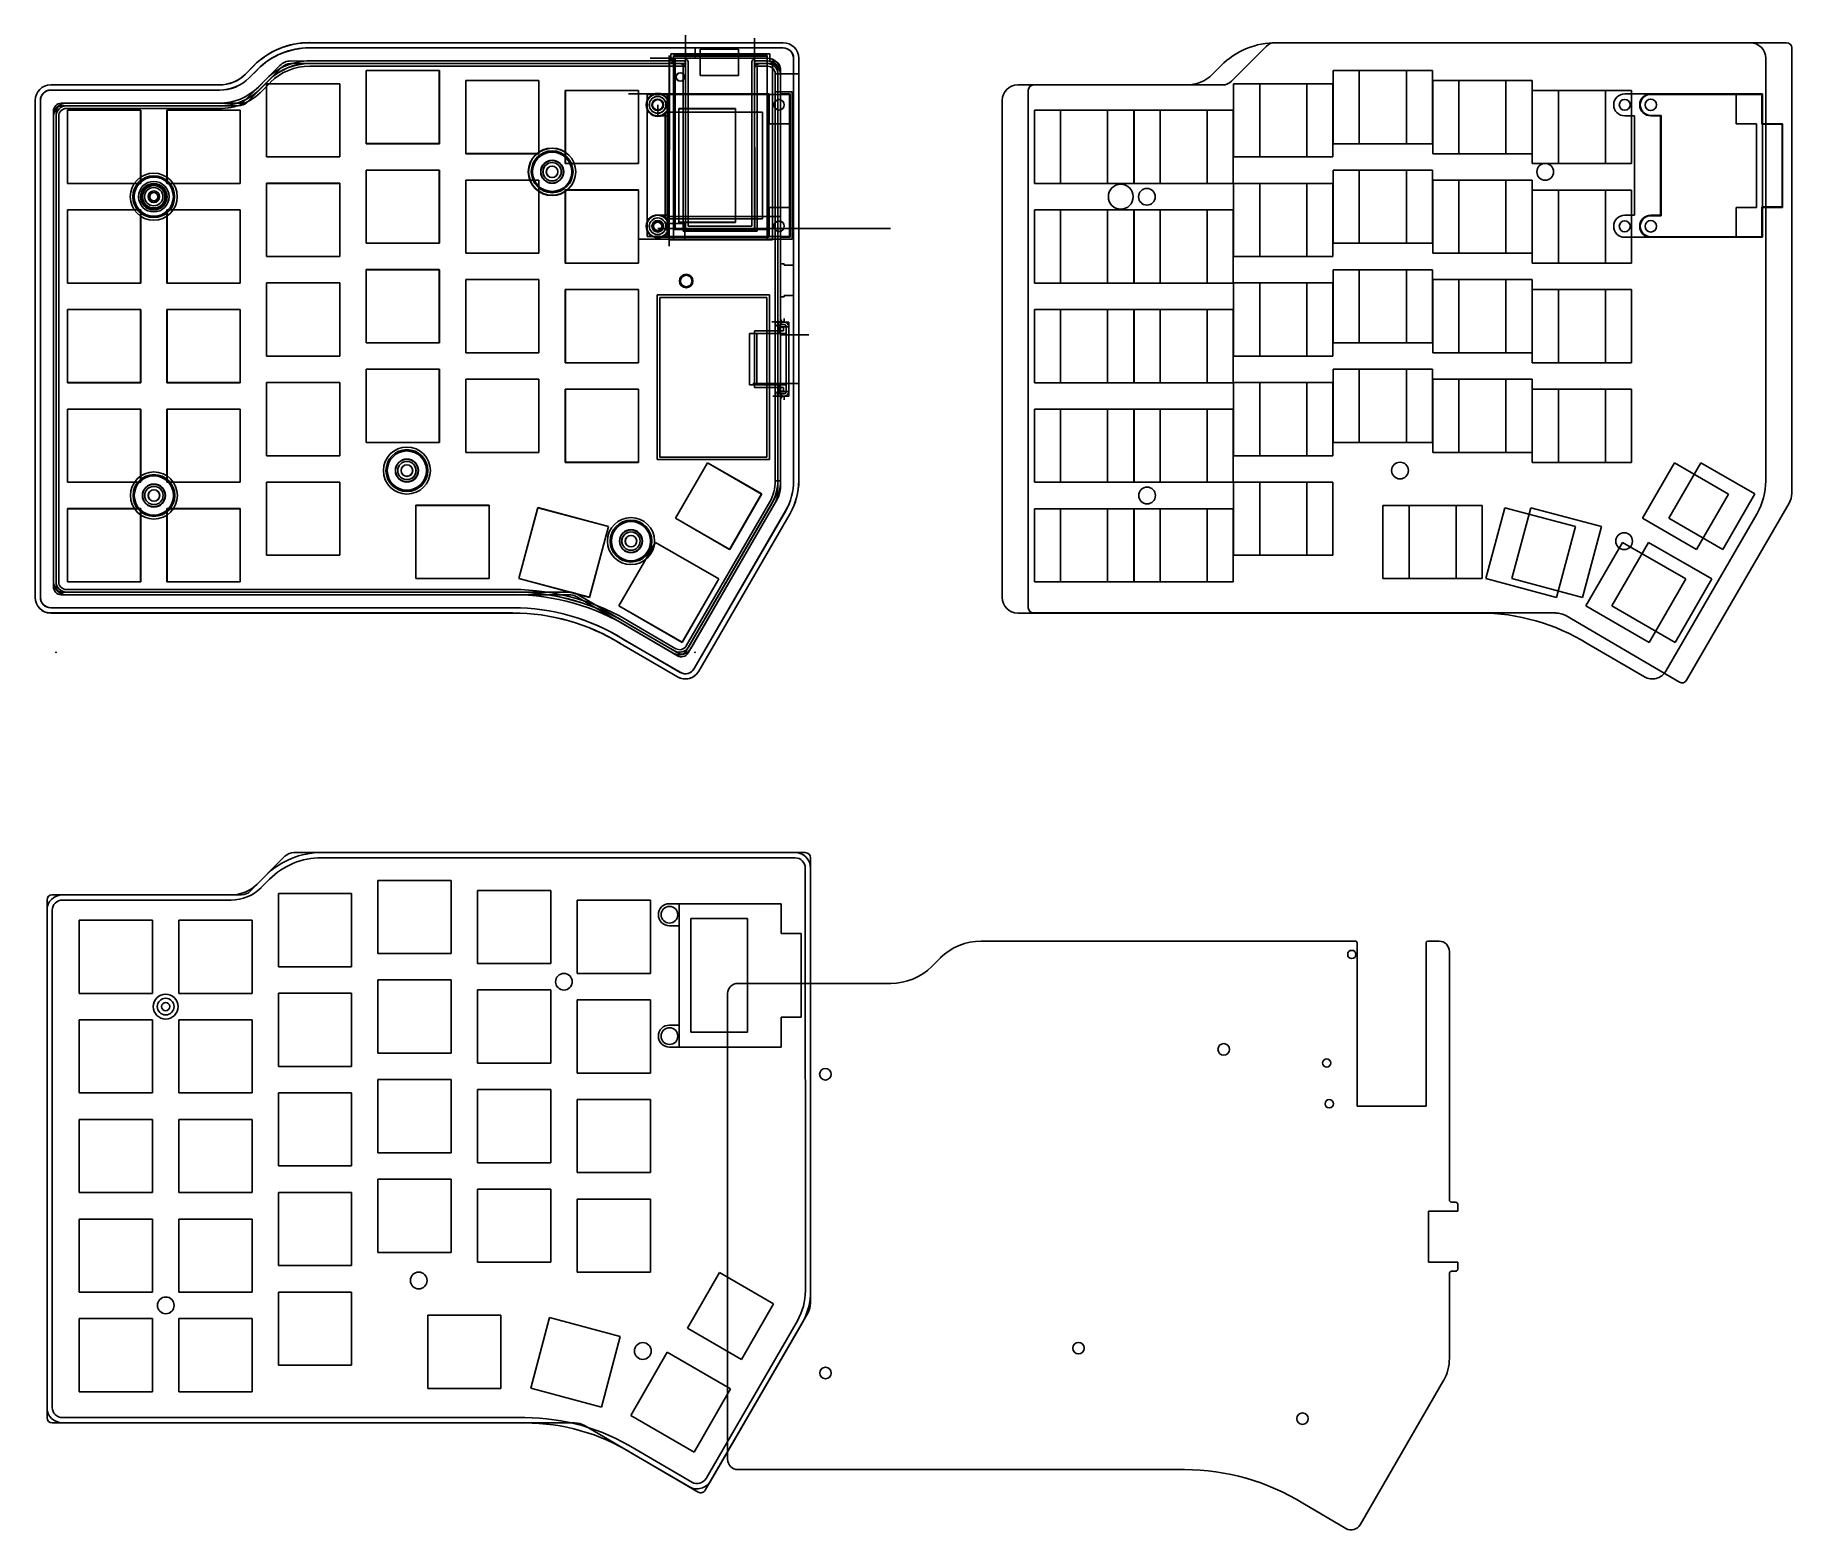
# Model space of a CAD drawing. Header units: centimetres. Extents: x -31 to 1902, y -26 to 307.
# Drawn here: x 7.6 to 41.21, y -16.79 to 11.81 of the extents above; entities that cross this region are included whole.
import ezdxf

# ---------------------------------------------------------------- set-up
doc = ezdxf.new("R2010")
doc.units = ezdxf.units.CM
doc.header["$MEASUREMENT"] = 0
for name, color, linetype in [('V2 v28_Cantaloupe-Edge_Cuts', 7, 'Continuous'), ('V2 v28_Cantaloupe_Plate_FR4-Dwgs_User', 7, 'Continuous'), ('V2 v28_Sketch10', 7, 'Continuous'), ('V2 v28_Sketch11', 7, 'Continuous'), ('V2 v28_Sketch12', 7, 'Continuous'), ('V2 v28_Sketch13', 7, 'Continuous'), ('V2 v28_Sketch14', 7, 'Continuous'), ('V2 v28_Sketch15', 7, 'Continuous'), ('V2 v28_Sketch16', 7, 'Continuous'), ('V2 v28_Sketch17', 7, 'Continuous'), ('V2 v28_Sketch18', 7, 'Continuous'), ('V2 v28_Sketch19', 7, 'Continuous'), ('V2 v28_Sketch22', 7, 'Continuous'), ('V2 v28_Sketch23', 7, 'Continuous'), ('V2 v28_Sketch24', 7, 'Continuous'), ('V2 v28_Sketch26', 7, 'Continuous'), ('V2 v28_Sketch27', 7, 'Continuous'), ('V2 v28_Sketch28', 7, 'Continuous'), ('V2 v28_Sketch30', 7, 'Continuous'), ('V2 v28_Sketch32', 7, 'Continuous'), ('V2 v28_Sketch33', 7, 'Continuous'), ('V2 v28_Sketch35', 7, 'Continuous'), ('V2 v28_Sketch38', 7, 'Continuous'), ('V2 v28_Sketch39', 7, 'Continuous'), ('V2 v28_Sketch40', 7, 'Continuous'), ('V2 v28_Sketch41', 7, 'Continuous'), ('V2 v28_Sketch42', 7, 'Continuous'), ('V2 v28_Sketch5', 7, 'Continuous'), ('V2 v28_Sketch50', 7, 'Continuous'), ('V2 v28_Sketch51', 7, 'Continuous'), ('V2 v28_Sketch53', 7, 'Continuous'), ('V2 v28_Sketch54', 7, 'Continuous'), ('V2 v28_Sketch56', 7, 'Continuous'), ('V2 v28_Sketch57', 7, 'Continuous'), ('V2 v28_Sketch58', 7, 'Continuous'), ('V2 v28_Sketch59', 7, 'Continuous'), ('V2 v28_Sketch6', 7, 'Continuous'), ('V2 v28_Sketch60', 7, 'Continuous'), ('V2 v28_Sketch61', 7, 'Continuous'), ('V2 v28_Sketch63', 7, 'Continuous'), ('V2 v28_Sketch64', 7, 'Continuous'), ('V2 v28_Sketch65', 7, 'Continuous'), ('V2 v28_Sketch66', 7, 'Continuous'), ('V2 v28_Sketch67', 7, 'Continuous'), ('V2 v28_Sketch68', 7, 'Continuous'), ('V2 v28_Sketch69', 7, 'Continuous'), ('V2 v28_Sketch7', 7, 'Continuous'), ('V2 v28_Sketch70', 7, 'Continuous'), ('V2 v28_Sketch71', 7, 'Continuous'), ('V2 v28_Sketch73', 7, 'Continuous'), ('V2 v28_Sketch8', 7, 'Continuous'), ('V2 v28_Sketch9', 7, 'Continuous'), ('V2 v28_Sketch90', 7, 'Continuous'), ('V2 v28_Sketch91', 7, 'Continuous'), ('V2 v28_Sketch92', 7, 'Continuous'), ('V2 v28_Sketch93', 7, 'Continuous'), ('V2 v28_Sketch94', 7, 'Continuous'), ('V2 v28_Sketch95', 7, 'Continuous'), ('V2 v28_Sketch96', 7, 'Continuous'), ('V2 v28_Sketch97', 7, 'Continuous'), ('V2 v28_Sketch98', 7, 'Continuous'), ('V2 v28_Sketch99', 7, 'Continuous')]:
    doc.layers.add(name, color=color, linetype=linetype)

msp = doc.modelspace()

# ---------------------------------------------------------------- linework, layer by layer
at = {"layer": 'V2 v28_Cantaloupe-Edge_Cuts'}
for p, q in [((19.732, 11.262), (12.852, 11.262)), ((19.793, 11.29), (19.786, 11.284)), ((20.012, 11.313), (19.846, 11.313)), ((20.044, 8.104), (20.044, 11.281)), ((21.361, 11.281), (21.361, 8.104)), ((21.611, 11.313), (21.393, 11.313)), ((21.808, 3.281), (21.807, 11.116)), ((12.067, 10.939), (11.906, 10.777)), ((11.12, 10.454), (8.197, 10.454)), ((8, 10.257), (8, 1.349)), ((21.361, 8.104), (20.044, 8.104)), ((19.549, 6.785), (21.599, 6.785)), ((19.549, 3.735), (19.549, 6.785)), ((21.599, 6.785), (21.599, 3.735)), ((21.599, 3.735), (19.549, 3.735)), ((20.098, 0.098), (21.696, 2.854)), ((8.197, 1.152), (16.743, 1.153)), ((19.003, 0.509), (19.829, 0.026))]:
    msp.add_line(p, q, dxfattribs=at)
msp.add_circle((9.869, 8.715), 0.254, dxfattribs=at)
for centre, radius, start, end in [((12.847, 10.159), 1.103, 89.6944, 135), ((19.846, 11.237), 0.0754, 90, 135), ((20.012, 11.281), 0.0316, 0, 90), ((21.393, 11.281), 0.0316, 90, 180), ((21.611, 11.116), 0.197, 360, 90), ((8.197, 10.257), 0.197, 90, 180), ((20.94, 3.281), 0.868, 330.5571, 360), ((8.197, 1.349), 0.197, 180, 270), ((19.928, 0.197), 0.197, 240, 330)]:
    msp.add_arc(centre, radius, start, end, dxfattribs=at)
at = {"layer": 'V2 v28_Cantaloupe-Edge_Cuts', "extrusion": (0, 0, -1)}
for centre, radius, start, end in [((-19.732, 11.337), 0.0754, 225, 270), ((-11.126, 11.557), 1.103, 225, 270.3056), ((-16.74, -3.151), 4.303, 90.0361, 121.7294)]:
    msp.add_arc(centre, radius, start, end, dxfattribs=at)
at = {"layer": 'V2 v28_Cantaloupe-Edge_Cuts'}
msp.add_point((8, 0), dxfattribs=at)
at = {"layer": 'V2 v28_Cantaloupe_Plate_FR4-Dwgs_User'}
for p, q in [((20.322, 11.54, 0.36), (21.058, 11.54, 0.36)), ((20.322, 11.032, 0.36), (20.322, 11.54, 0.36)), ((21.058, 11.54, 0.36), (21.058, 11.032, 0.36)), ((21.058, 11.032, 0.36), (20.322, 11.032, 0.36))]:
    msp.add_line(p, q, dxfattribs=at)
msp.add_circle((9.869, 8.715, 0.36), 0.292, dxfattribs=at)
at = {"layer": 'V2 v28_Sketch10'}
for radius in [0.375, 0.22, 0.175]:
    msp.add_circle((17.491, 9.192, 0.36), radius, dxfattribs=at)
at = {"layer": 'V2 v28_Sketch11'}
for radius in [0.375, 0.22, 0.175]:
    msp.add_circle((9.869, 8.715, 0.36), radius, dxfattribs=at)
at = {"layer": 'V2 v28_Sketch12'}
for radius in [0.375, 0.22, 0.175]:
    msp.add_circle((9.872, 2.999, 0.36), radius, dxfattribs=at)
at = {"layer": 'V2 v28_Sketch13'}
for radius in [0.375, 0.22, 0.175]:
    msp.add_circle((14.712, 3.476, 0.36), radius, dxfattribs=at)
at = {"layer": 'V2 v28_Sketch14'}
for radius in [0.375, 0.22, 0.175]:
    msp.add_circle((18.999, 2.126, 0.36), radius, dxfattribs=at)
at = {"layer": 'V2 v28_Sketch15'}
for radius in [0.4, 0.375, 0.22]:
    msp.add_circle((18.999, 2.126, 0.36), radius, dxfattribs=at)
at = {"layer": 'V2 v28_Sketch16'}
for radius in [0.4, 0.375, 0.22]:
    msp.add_circle((14.712, 3.476, 0.36), radius, dxfattribs=at)
at = {"layer": 'V2 v28_Sketch17'}
for radius in [0.4, 0.375, 0.22]:
    msp.add_circle((9.872, 2.999, 0.36), radius, dxfattribs=at)
at = {"layer": 'V2 v28_Sketch18'}
for radius in [0.4, 0.375, 0.22]:
    msp.add_circle((9.869, 8.715, 0.36), radius, dxfattribs=at)
at = {"layer": 'V2 v28_Sketch19'}
for radius in [0.4, 0.375, 0.22]:
    msp.add_circle((17.491, 9.192, 0.36), radius, dxfattribs=at)
at = {"layer": 'V2 v28_Sketch22'}
for p, q in [((20.225, 11.561, 0.208), (20.225, 11.561, 0.9)), ((20.225, 11.362, 0.9), (20.225, 11.561, 0.9)), ((20.225, 11.561, 0.9), (20.225, 11.561, 0.528)), ((20.225, 11.362, 0.208), (20.225, 11.561, 0.208)), ((20.225, 11.561, 0.9), (20.225, 11.362, 0.9)), ((20.225, 11.561, 0.208), (20.225, 11.561, 0.528)), ((20.225, 11.561, 0.528), (20.225, 11.362, 0.528)), ((20.225, 11.362, 0.528), (20.225, 11.362, 0.9)), ((20.225, 11.362, 0.9), (20.225, 11.362, 0.208))]:
    msp.add_line(p, q, dxfattribs=at)
msp.add_point((20.225, 0), dxfattribs=at)
at = {"layer": 'V2 v28_Sketch23'}
for p, q in [((19.732, 11.312, 0.16), (12.853, 11.312, 0.16)), ((19.732, 8.204, 0.16), (19.732, 11.312, 0.16)), ((12.032, 10.974, 0.16), (11.87, 10.812, 0.16)), ((11.12, 10.504, 0.16), (8.197, 10.504, 0.16)), ((7.95, 10.257, 0.16), (7.95, 1.349, 0.16)), ((19.732, 7.904, 0.16), (19.732, 8.204, 0.16)), ((21.858, 7.904, 0.16), (19.732, 7.904, 0.16)), ((21.858, 7.433, 0.16), (21.858, 7.904, 0.16)), ((21.858, 7.433, 0.16), (21.858, 6.798, 0.16)), ((21.932, 7.433, 0.16), (21.858, 7.433, 0.16)), ((21.932, 7.408, 0.16), (21.932, 7.433, 0.16)), ((22.11, 7.408, 0.16), (21.932, 7.408, 0.16)), ((22.11, 7.408, 0.16), (22.11, 7.408, 0.16)), ((22.11, 7.408, 0.16), (22.11, 7.408, 0.16)), ((22.11, 7.408, 0.16), (22.11, 7.408, 0.16)), ((22.11, 6.823, 0.16), (22.11, 7.408, 0.16)), ((21.858, 6.798, 0.16), (21.932, 6.798, 0.16)), ((21.858, 3.281, 0.16), (21.858, 6.798, 0.16)), ((21.932, 6.798, 0.16), (21.932, 6.823, 0.16)), ((21.932, 6.823, 0.16), (22.11, 6.823, 0.16)), ((22.11, 6.823, 0.16), (22.11, 6.823, 0.16)), ((22.11, 6.823, 0.16), (22.11, 6.823, 0.16)), ((20.141, 0.073, 0.16), (21.739, 2.829, 0.16)), ((8.197, 1.102, 0.16), (16.742, 1.103, 0.16)), ((18.977, 0.467, 0.16), (19.804, -0.017, 0.16))]:
    msp.add_line(p, q, dxfattribs=at)
for centre, radius in [((17.491, 9.192, 0.16), 0.45), ((9.869, 8.715, 0.16), 0.45), ((20.057, 7.102, 0.16), 0.11), ((14.712, 3.476, 0.16), 0.45), ((9.872, 2.999, 0.16), 0.45), ((18.999, 2.126, 0.16), 0.45)]:
    msp.add_circle(centre, radius, dxfattribs=at)
for centre, radius, start, end in [((12.847, 10.159, 0.16), 1.153, 89.7011, 135.0026), ((11.126, 11.557, 0.16), 1.053, 269.6872, 314.9972), ((8.197, 10.257, 0.16), 0.247, 90, 180), ((20.94, 3.281, 0.16), 0.918, 330.5389, 0.0011), ((8.197, 1.349, 0.16), 0.247, 180, 270), ((16.74, -3.151, 0.16), 4.253, 58.2623, 89.9792), ((19.928, 0.197, 0.16), 0.247, 239.9658, 329.9503)]:
    msp.add_arc(centre, radius, start, end, dxfattribs=at)
at = {"layer": 'V2 v28_Sketch24'}
for centre, radius in [((17.489, 9.192, 0.36), 0.175), ((9.869, 8.715, 0.36), 0.175), ((20.055, 7.101, 0.36), 0.13), ((14.711, 3.477, 0.36), 0.175), ((9.872, 3, 0.36), 0.175), ((18.998, 2.127, 0.36), 0.175)]:
    msp.add_circle(centre, radius, dxfattribs=at)
at = {"layer": 'V2 v28_Sketch26'}
for p, q in [((20.225, 11.561, 0.86), (12.854, 11.562, 0.86)), ((20.225, 11.561, 0.86), (20.225, 11.561, 0.86)), ((21.155, 11.561, 0.86), (20.225, 11.561, 0.86)), ((21.912, 11.561, 0.86), (21.155, 11.561, 0.86)), ((21.155, 11.561, 0.86), (21.155, 11.561, 0.86)), ((11.855, 11.151, 0.86), (11.694, 10.989, 0.86)), ((12.853, 11.312, 0.86), (19.732, 11.312, 0.86)), ((19.849, 11.362, 0.86), (19.368, 11.365, 0.86)), ((19.732, 11.312, 0.86), (19.732, 11.419, 0.86)), ((19.751, 11.319, 0.86), (19.757, 11.326, 0.86)), ((19.849, 11.362, 0.86), (21.606, 11.362, 0.86)), ((21.858, 11.116, 0.86), (21.858, 7.433, 0.86)), ((22.11, 7.408, 0.86), (22.109, 11.364, 0.86)), ((22.109, 11.364, 0.86), (22.109, 11.364, 0.86)), ((11.87, 10.812, 0.86), (12.032, 10.974, 0.86)), ((7.7, 10.557, 0.86), (7.7, 1.048, 0.86)), ((11.122, 10.754, 0.86), (7.897, 10.754, 0.86)), ((8.197, 10.504, 0.86), (11.12, 10.504, 0.86)), ((7.95, 1.349, 0.86), (7.95, 10.257, 0.86)), ((21.858, 7.433, 0.86), (21.932, 7.433, 0.86)), ((21.932, 7.433, 0.86), (21.932, 7.408, 0.86)), ((21.932, 7.408, 0.86), (22.11, 7.408, 0.86)), ((22.11, 7.408, 0.86), (22.11, 7.408, 0.86)), ((21.858, 6.798, 0.86), (21.858, 3.281, 0.86)), ((21.932, 6.798, 0.86), (21.858, 6.798, 0.86)), ((22.11, 6.823, 0.86), (21.932, 6.823, 0.86)), ((21.932, 6.823, 0.86), (21.932, 6.798, 0.86)), ((22.11, 3.28, 0.86), (22.11, 6.823, 0.86)), ((21.739, 2.829, 0.86), (20.141, 0.073, 0.86)), ((20.209, -0.313, 0.86), (21.959, 2.706, 0.86)), ((16.742, 1.103, 0.86), (8.197, 1.102, 0.86)), ((7.897, 0.851, 0.86), (16.743, 0.851, 0.86)), ((19.804, -0.017, 0.86), (18.977, 0.467, 0.86)), ((18.847, 0.253, 0.86), (19.94, -0.385, 0.86))]:
    msp.add_line(p, q, dxfattribs=at)
for centre, radius, start, end in [((12.847, 10.159, 0.86), 1.403, 89.6944, 135), ((21.912, 11.364, 0.86), 0.197, 0, 90), ((12.847, 10.159, 0.86), 1.153, 89.7011, 135.0026), ((19.732, 11.337, 0.86), 0.0254, 270, 315.6447), ((19.846, 11.237, 0.86), 0.125, 88.5713, 134.7996), ((21.611, 11.116, 0.86), 0.247, 0.0012, 91.0442), ((11.126, 11.557, 0.86), 1.053, 269.6872, 314.9972), ((11.126, 11.557, 0.86), 0.803, 269.6944, 315), ((7.897, 10.557, 0.86), 0.197, 90, 180), ((8.197, 10.257, 0.86), 0.247, 90, 180), ((20.94, 3.281, 0.86), 0.918, 330.5389, 0.0011), ((20.942, 3.28, 0.86), 1.168, 330.5571, 360), ((8.197, 1.349, 0.86), 0.247, 180, 270), ((7.897, 1.048, 0.86), 0.197, 180, 269.9988), ((16.74, -3.151, 0.86), 4.253, 58.2623, 89.9792), ((16.741, -3.153, 0.86), 4.004, 58.2706, 89.9639), ((19.928, 0.197, 0.86), 0.247, 239.9658, 329.9503), ((20.039, -0.214, 0.86), 0.197, 240, 330)]:
    msp.add_arc(centre, radius, start, end, dxfattribs=at)
at = {"layer": 'V2 v28_Sketch27'}
for p, q in [((20.225, 11.561, 0.86), (12.854, 11.562, 0.86)), ((20.225, 11.561, 0.86), (20.225, 11.561, 0.86)), ((21.155, 11.561, 0.86), (20.225, 11.561, 0.86)), ((21.155, 11.561, 0.86), (21.155, 11.561, 0.86)), ((21.912, 11.561, 0.86), (21.155, 11.561, 0.86)), ((11.855, 11.151, 0.86), (11.694, 10.989, 0.86)), ((12.853, 11.312, 0.86), (19.732, 11.312, 0.86)), ((19.732, 11.362, 0.86), (21.606, 11.362, 0.86)), ((19.732, 11.312, 0.86), (19.732, 11.362, 0.86)), ((21.858, 11.116, 0.86), (21.858, 3.281, 0.86)), ((22.11, 11.364, 0.86), (22.109, 11.364, 0.86)), ((22.109, 11.364, 0.86), (22.11, 3.28, 0.86)), ((22.11, 3.28, 0.86), (22.11, 11.364, 0.86)), ((22.11, 3.28, 0.86), (22.11, 11.364, 0.86)), ((11.87, 10.812, 0.86), (12.032, 10.974, 0.86)), ((7.7, 10.557, 0.86), (7.7, 1.048, 0.86)), ((11.122, 10.754, 0.86), (7.897, 10.754, 0.86)), ((8.197, 10.504, 0.86), (11.12, 10.504, 0.86)), ((7.95, 1.349, 0.86), (7.95, 10.257, 0.86)), ((21.739, 2.829, 0.86), (20.141, 0.073, 0.86)), ((20.209, -0.313, 0.86), (21.959, 2.706, 0.86)), ((16.742, 1.103, 0.86), (8.197, 1.102, 0.86)), ((7.897, 0.851, 0.86), (16.743, 0.851, 0.86)), ((19.804, -0.017, 0.86), (18.977, 0.467, 0.86)), ((18.847, 0.253, 0.86), (19.94, -0.385, 0.86))]:
    msp.add_line(p, q, dxfattribs=at)
for centre, radius, start, end in [((12.847, 10.159, 0.86), 1.403, 89.6944, 135), ((21.912, 11.364, 0.86), 0.197, 0, 90), ((12.847, 10.159, 0.86), 1.153, 89.7011, 135.0026), ((21.611, 11.116, 0.86), 0.247, 0.0012, 91.0442), ((11.126, 11.557, 0.86), 1.053, 269.6872, 314.9972), ((11.126, 11.557, 0.86), 0.803, 269.6944, 315), ((7.897, 10.557, 0.86), 0.197, 90, 180), ((8.197, 10.257, 0.86), 0.247, 90, 180), ((20.94, 3.281, 0.86), 0.918, 330.5389, 0.0011), ((20.942, 3.28, 0.86), 1.168, 330.5571, 360), ((8.197, 1.349, 0.86), 0.247, 180, 270), ((7.897, 1.048, 0.86), 0.197, 180, 269.9988), ((16.74, -3.151, 0.86), 4.253, 58.2623, 89.9792), ((16.741, -3.153, 0.86), 4.004, 58.2706, 89.9639), ((19.928, 0.197, 0.86), 0.247, 239.9658, 329.9503), ((20.039, -0.214, 0.86), 0.197, 240, 330)]:
    msp.add_arc(centre, radius, start, end, dxfattribs=at)
at = {"layer": 'V2 v28_Sketch28'}
for p, q in [((22.137, -3.933), (13.081, -3.932)), ((12.082, -4.342), (11.92, -4.504)), ((14.159, -4.363), (15.559, -4.363)), ((14.159, -5.763), (14.159, -4.363)), ((15.559, -4.363), (15.559, -5.763)), ((22.335, -12.212), (22.334, -4.129)), ((12.254, -4.617), (13.654, -4.617)), ((12.254, -6.017), (12.254, -4.617)), ((13.654, -4.617), (13.654, -6.017)), ((16.064, -4.554), (17.464, -4.554)), ((16.064, -5.954), (16.064, -4.554)), ((17.464, -4.554), (17.464, -5.954)), ((7.927, -4.936), (7.927, -14.444)), ((11.349, -4.739), (8.124, -4.74)), ((17.969, -6.144), (17.969, -4.744)), ((17.969, -4.744), (19.369, -4.744)), ((19.369, -4.744), (19.369, -6.144)), ((8.444, -5.125), (9.844, -5.125)), ((8.444, -6.525), (8.444, -5.125)), ((9.844, -5.125), (9.844, -6.525)), ((10.349, -5.125), (11.749, -5.125)), ((10.349, -6.525), (10.349, -5.125)), ((11.749, -5.125), (11.749, -6.525)), ((20.141, -5.094), (21.227, -5.094)), ((20.141, -7.268), (20.141, -5.094)), ((21.227, -7.268), (21.227, -5.094)), ((12.254, -6.017), (13.654, -6.017)), ((14.159, -5.763), (15.559, -5.763)), ((16.064, -5.954), (17.464, -5.954)), ((14.159, -6.268), (15.559, -6.268)), ((14.159, -7.668), (14.159, -6.268)), ((15.559, -6.268), (15.559, -7.668)), ((17.969, -6.144), (19.369, -6.144)), ((8.444, -6.525), (9.844, -6.525)), ((10.349, -6.525), (11.749, -6.525)), ((12.254, -6.522), (13.654, -6.522)), ((12.254, -7.922), (12.254, -6.522)), ((13.654, -6.522), (13.654, -7.922)), ((16.064, -7.859), (16.064, -6.459)), ((16.064, -6.459), (17.464, -6.459)), ((17.464, -6.459), (17.464, -7.859)), ((17.969, -6.649), (19.369, -6.649)), ((17.969, -8.049), (17.969, -6.649)), ((19.369, -6.649), (19.369, -8.049)), ((8.444, -8.43), (8.444, -7.03)), ((8.444, -7.03), (9.844, -7.03)), ((9.844, -7.03), (9.844, -8.43)), ((10.349, -8.43), (10.349, -7.03)), ((10.349, -7.03), (11.749, -7.03)), ((11.749, -7.03), (11.749, -8.43)), ((20.141, -7.268), (21.227, -7.268)), ((14.159, -7.668), (15.559, -7.668)), ((12.254, -7.922), (13.654, -7.922)), ((16.064, -7.859), (17.464, -7.859)), ((17.969, -8.049), (19.369, -8.049)), ((14.159, -8.173), (15.559, -8.173)), ((14.159, -9.573), (14.159, -8.173)), ((15.559, -8.173), (15.559, -9.573)), ((16.064, -8.364), (17.464, -8.364)), ((16.064, -9.764), (16.064, -8.364)), ((17.464, -8.364), (17.464, -9.764)), ((8.444, -8.43), (9.844, -8.43)), ((10.349, -8.43), (11.749, -8.43)), ((12.254, -8.427), (13.654, -8.427)), ((12.254, -9.827), (12.254, -8.427)), ((13.654, -8.427), (13.654, -9.827)), ((17.969, -8.554), (19.369, -8.554)), ((17.969, -9.954), (17.969, -8.554)), ((19.369, -8.554), (19.369, -9.954)), ((8.444, -8.935), (9.844, -8.935)), ((8.444, -10.335), (8.444, -8.935)), ((9.844, -8.935), (9.844, -10.335)), ((10.349, -10.335), (10.349, -8.935)), ((10.349, -8.935), (11.749, -8.935)), ((11.749, -8.935), (11.749, -10.335)), ((14.159, -9.573), (15.559, -9.573)), ((12.254, -9.827), (13.654, -9.827)), ((14.159, -10.079), (15.559, -10.079)), ((14.159, -11.479), (14.159, -10.079)), ((15.559, -10.079), (15.559, -11.479)), ((16.064, -9.764), (17.464, -9.764)), ((17.969, -9.954), (19.369, -9.954)), ((8.444, -10.335), (9.844, -10.335)), ((10.349, -10.335), (11.749, -10.335)), ((12.254, -11.732), (12.254, -10.332)), ((12.254, -10.332), (13.654, -10.332)), ((13.654, -10.332), (13.654, -11.732)), ((16.064, -11.669), (16.064, -10.269)), ((16.064, -10.269), (17.464, -10.269)), ((17.464, -10.269), (17.464, -11.669)), ((17.969, -11.86), (17.969, -10.46)), ((17.969, -10.46), (19.369, -10.46)), ((19.369, -10.46), (19.369, -11.86)), ((8.444, -12.241), (8.444, -10.841)), ((8.444, -10.841), (9.844, -10.841)), ((9.844, -10.841), (9.844, -12.241)), ((10.349, -10.841), (11.749, -10.841)), ((10.349, -12.241), (10.349, -10.841)), ((11.749, -10.841), (11.749, -12.241)), ((12.254, -11.732), (13.654, -11.732)), ((14.159, -11.479), (15.559, -11.479)), ((16.064, -11.669), (17.464, -11.669)), ((17.969, -11.86), (19.369, -11.86)), ((20.691, -11.867), (20.078, -12.928)), ((21.725, -12.465), (20.691, -11.867)), ((8.444, -12.241), (9.844, -12.241)), ((10.349, -12.241), (11.749, -12.241)), ((12.254, -13.637), (12.254, -12.238)), ((12.254, -12.238), (13.654, -12.238)), ((13.654, -12.238), (13.654, -13.637)), ((8.444, -12.745), (9.844, -12.745)), ((8.444, -14.146), (8.444, -12.745)), ((9.844, -12.745), (9.844, -14.146)), ((10.349, -12.745), (11.749, -12.745)), ((10.349, -14.146), (10.349, -12.745)), ((11.749, -12.745), (11.749, -14.146)), ((15.111, -12.682), (16.512, -12.682)), ((15.111, -14.082), (15.111, -12.682)), ((16.512, -12.682), (16.512, -14.082)), ((17.08, -14.079), (17.442, -12.727)), ((17.442, -12.727), (18.795, -13.089)), ((21.725, -12.465), (21.113, -13.526)), ((18.795, -13.089), (18.433, -14.441)), ((20.078, -12.928), (21.113, -13.526)), ((20.435, -15.805), (22.184, -12.786)), ((18.993, -14.602), (19.693, -13.39)), ((19.693, -13.39), (20.905, -14.09)), ((12.254, -13.637), (13.654, -13.637)), ((15.111, -14.082), (16.512, -14.082)), ((17.08, -14.079), (18.433, -14.441)), ((20.905, -14.09), (20.205, -15.302)), ((8.444, -14.146), (9.844, -14.146)), ((10.349, -14.146), (11.749, -14.146)), ((8.124, -14.641), (16.969, -14.641)), ((18.993, -14.602), (20.205, -15.302)), ((19.072, -15.239), (20.166, -15.877))]:
    msp.add_line(p, q, dxfattribs=at)
for centre, radius in [((19.735, -5.02), 0.159), ((10.097, -6.778), 0.0794), ((19.735, -7.343), 0.159)]:
    msp.add_circle(centre, radius, dxfattribs=at)
for centre, radius, start, end in [((13.073, -5.334), 1.403, 89.6944, 135), ((22.137, -4.129), 0.197, 0, 90), ((11.353, -3.937), 0.803, 269.6944, 315), ((8.124, -4.936), 0.197, 90, 180), ((21.167, -12.212), 1.168, 330.5571, 360), ((8.124, -14.444), 0.197, 180, 270), ((16.967, -18.644), 4.003, 58.2706, 89.9639), ((20.264, -15.706), 0.197, 240, 330)]:
    msp.add_arc(centre, radius, start, end, dxfattribs=at)
at = {"layer": 'V2 v28_Sketch30'}
for p, q in [((21.912, 11.561, 0.86), (12.84, 11.562, 0.86)), ((21.912, 11.56, 0.86), (12.856, 11.561, 0.86)), ((11.855, 11.151, 0.86), (11.694, 10.989, 0.86)), ((11.695, 10.988, 0.86), (11.857, 11.15, 0.86)), ((12.853, 11.312, 0.86), (19.732, 11.312, 0.86)), ((13.934, 9.729, 0.86), (13.934, 11.129, 0.86)), ((13.934, 11.129, 0.86), (15.334, 11.129, 0.86)), ((15.334, 11.129, 0.86), (15.334, 9.729, 0.86)), ((19.732, 11.312, 0.86), (19.732, 11.362, 0.86)), ((19.732, 11.362, 0.86), (21.606, 11.362, 0.86)), ((21.858, 11.116, 0.86), (21.858, 3.281, 0.86)), ((22.11, 3.28, 0.86), (22.109, 11.364, 0.86)), ((22.109, 11.363, 0.86), (22.11, 3.28, 0.86)), ((11.87, 10.812, 0.86), (12.032, 10.974, 0.86)), ((12.029, 9.475, 0.86), (12.029, 10.875, 0.86)), ((12.029, 10.875, 0.86), (13.429, 10.875, 0.86)), ((13.429, 10.875, 0.86), (13.429, 9.475, 0.86)), ((15.839, 9.538, 0.86), (15.839, 10.938, 0.86)), ((15.839, 10.938, 0.86), (17.239, 10.938, 0.86)), ((17.239, 10.938, 0.86), (17.239, 9.538, 0.86)), ((7.7, 10.557, 0.86), (7.7, 1.048, 0.86)), ((7.702, 1.049, 0.86), (7.702, 10.556, 0.86)), ((11.122, 10.754, 0.86), (7.897, 10.754, 0.86)), ((11.124, 10.753, 0.86), (7.899, 10.753, 0.86)), ((8.197, 10.504, 0.86), (11.12, 10.504, 0.86)), ((17.744, 9.348, 0.86), (17.744, 10.748, 0.86)), ((17.744, 10.748, 0.86), (19.144, 10.748, 0.86)), ((19.144, 10.748, 0.86), (19.144, 9.348, 0.86)), ((7.95, 1.349, 0.86), (7.95, 10.257, 0.86)), ((8.219, 8.967, 0.86), (8.219, 10.367, 0.86)), ((8.219, 10.367, 0.86), (9.619, 10.367, 0.86)), ((9.619, 10.367, 0.86), (9.619, 8.967, 0.86)), ((10.124, 10.367, 0.86), (11.524, 10.367, 0.86)), ((10.124, 8.967, 0.86), (10.124, 10.367, 0.86)), ((11.524, 10.367, 0.86), (11.524, 8.967, 0.86)), ((19.915, 8.224, 0.86), (19.915, 10.398, 0.86)), ((19.915, 10.398, 0.86), (21.001, 10.398, 0.86)), ((21.001, 8.224, 0.86), (21.001, 10.398, 0.86)), ((12.029, 9.475, 0.86), (13.429, 9.475, 0.86)), ((13.934, 9.729, 0.86), (15.334, 9.729, 0.86)), ((15.839, 9.538, 0.86), (17.239, 9.538, 0.86)), ((13.934, 7.824, 0.86), (13.934, 9.224, 0.86)), ((13.934, 9.224, 0.86), (15.334, 9.224, 0.86)), ((15.334, 9.224, 0.86), (15.334, 7.824, 0.86)), ((17.744, 9.348, 0.86), (19.144, 9.348, 0.86)), ((8.219, 8.967, 0.86), (9.619, 8.967, 0.86)), ((10.124, 8.967, 0.86), (11.524, 8.967, 0.86)), ((12.029, 8.97, 0.86), (13.429, 8.97, 0.86)), ((12.029, 7.57, 0.86), (12.029, 8.97, 0.86)), ((13.429, 8.97, 0.86), (13.429, 7.57, 0.86)), ((15.839, 7.633, 0.86), (15.839, 9.033, 0.86)), ((15.839, 9.033, 0.86), (17.239, 9.033, 0.86)), ((17.239, 9.033, 0.86), (17.239, 7.633, 0.86)), ((17.744, 7.443, 0.86), (17.744, 8.843, 0.86)), ((17.744, 8.843, 0.86), (19.144, 8.843, 0.86)), ((19.144, 8.843, 0.86), (19.144, 7.443, 0.86)), ((8.219, 7.062, 0.86), (8.219, 8.462, 0.86)), ((8.219, 8.462, 0.86), (9.619, 8.462, 0.86)), ((9.619, 8.462, 0.86), (9.619, 7.062, 0.86)), ((10.124, 8.462, 0.86), (11.524, 8.462, 0.86)), ((10.124, 7.062, 0.86), (10.124, 8.462, 0.86)), ((11.524, 8.462, 0.86), (11.524, 7.062, 0.86)), ((19.915, 8.224, 0.86), (21.001, 8.224, 0.86)), ((13.934, 7.824, 0.86), (15.334, 7.824, 0.86)), ((12.029, 7.57, 0.86), (13.429, 7.57, 0.86)), ((15.839, 7.633, 0.86), (17.239, 7.633, 0.86)), ((17.744, 7.443, 0.86), (19.144, 7.443, 0.86)), ((8.219, 7.062, 0.86), (9.619, 7.062, 0.86)), ((10.124, 7.062, 0.86), (11.524, 7.062, 0.86)), ((12.029, 7.065, 0.86), (13.429, 7.065, 0.86)), ((12.029, 5.665, 0.86), (12.029, 7.065, 0.86)), ((13.429, 7.065, 0.86), (13.429, 5.665, 0.86)), ((13.934, 5.919, 0.86), (13.934, 7.319, 0.86)), ((13.934, 7.319, 0.86), (15.334, 7.319, 0.86)), ((15.334, 7.319, 0.86), (15.334, 5.919, 0.86)), ((15.839, 7.128, 0.86), (17.239, 7.128, 0.86)), ((15.839, 5.728, 0.86), (15.839, 7.128, 0.86)), ((17.239, 7.128, 0.86), (17.239, 5.728, 0.86)), ((17.744, 6.938, 0.86), (19.144, 6.938, 0.86)), ((17.744, 5.538, 0.86), (17.744, 6.938, 0.86)), ((19.144, 6.938, 0.86), (19.144, 5.538, 0.86)), ((8.219, 6.557, 0.86), (9.619, 6.557, 0.86)), ((8.219, 5.157, 0.86), (8.219, 6.557, 0.86)), ((9.619, 6.557, 0.86), (9.619, 5.157, 0.86)), ((10.124, 5.157, 0.86), (10.124, 6.557, 0.86)), ((10.124, 6.557, 0.86), (11.524, 6.557, 0.86)), ((11.524, 6.557, 0.86), (11.524, 5.157, 0.86)), ((21.858, 6.098, 0.86), (21.858, 5.118, 0.86)), ((21.858, 6.098, 0.86), (21.858, 6.073, 0.86)), ((21.858, 6.073, 0.86), (22.4, 6.073, 0.86)), ((13.934, 5.919, 0.86), (15.334, 5.919, 0.86)), ((15.839, 5.728, 0.86), (17.239, 5.728, 0.86)), ((12.029, 5.665, 0.86), (13.429, 5.665, 0.86)), ((13.934, 5.414, 0.86), (15.334, 5.414, 0.86)), ((13.934, 4.014, 0.86), (13.934, 5.414, 0.86)), ((15.334, 5.414, 0.86), (15.334, 4.014, 0.86)), ((17.744, 5.538, 0.86), (19.144, 5.538, 0.86)), ((8.219, 5.157, 0.86), (9.619, 5.157, 0.86)), ((10.124, 5.157, 0.86), (11.524, 5.157, 0.86)), ((12.029, 3.76, 0.86), (12.029, 5.16, 0.86)), ((12.029, 5.16, 0.86), (13.429, 5.16, 0.86)), ((13.429, 5.16, 0.86), (13.429, 3.76, 0.86)), ((15.839, 5.223, 0.86), (17.239, 5.223, 0.86)), ((15.839, 3.823, 0.86), (15.839, 5.223, 0.86)), ((17.239, 5.223, 0.86), (17.239, 3.823, 0.86)), ((22.2, 5.143, 0.86), (21.329, 5.143, 0.86)), ((21.858, 5.143, 0.86), (22.2, 5.143, 0.86)), ((21.858, 5.118, 0.86), (21.858, 5.143, 0.86)), ((17.744, 5.033, 0.86), (19.144, 5.033, 0.86)), ((17.744, 3.633, 0.86), (17.744, 5.033, 0.86)), ((19.144, 5.033, 0.86), (19.144, 3.633, 0.86)), ((8.219, 3.252, 0.86), (8.219, 4.652, 0.86)), ((8.219, 4.652, 0.86), (9.619, 4.652, 0.86)), ((9.619, 4.652, 0.86), (9.619, 3.252, 0.86)), ((10.124, 3.252, 0.86), (10.124, 4.652, 0.86)), ((10.124, 4.652, 0.86), (11.524, 4.652, 0.86)), ((11.524, 4.652, 0.86), (11.524, 3.252, 0.86)), ((12.029, 3.76, 0.86), (13.429, 3.76, 0.86)), ((13.934, 4.014, 0.86), (15.334, 4.014, 0.86)), ((15.839, 3.823, 0.86), (17.239, 3.823, 0.86)), ((17.744, 3.633, 0.86), (19.144, 3.633, 0.86)), ((20.465, 3.625, 0.86), (19.853, 2.564, 0.86)), ((21.5, 3.028, 0.86), (20.465, 3.625, 0.86)), ((8.219, 3.252, 0.86), (9.619, 3.252, 0.86)), ((10.124, 3.252, 0.86), (11.524, 3.252, 0.86)), ((12.029, 1.855, 0.86), (12.029, 3.255, 0.86)), ((12.029, 3.255, 0.86), (13.429, 3.255, 0.86)), ((13.429, 3.255, 0.86), (13.429, 1.855, 0.86)), ((21.5, 3.028, 0.86), (20.888, 1.967, 0.86)), ((8.219, 2.747, 0.86), (9.619, 2.747, 0.86)), ((8.219, 1.347, 0.86), (8.219, 2.747, 0.86)), ((9.619, 2.747, 0.86), (9.619, 1.347, 0.86)), ((10.124, 2.747, 0.86), (11.524, 2.747, 0.86)), ((10.124, 1.347, 0.86), (10.124, 2.747, 0.86)), ((11.524, 2.747, 0.86), (11.524, 1.347, 0.86)), ((14.886, 2.81, 0.86), (16.286, 2.81, 0.86)), ((14.886, 1.41, 0.86), (14.886, 2.81, 0.86)), ((16.286, 2.81, 0.86), (16.286, 1.41, 0.86)), ((16.855, 1.414, 0.86), (17.217, 2.766, 0.86)), ((17.217, 2.766, 0.86), (18.57, 2.404, 0.86)), ((21.739, 2.829, 0.86), (20.141, 0.073, 0.86)), ((20.209, -0.313, 0.86), (21.959, 2.706, 0.86)), ((21.959, 2.706, 0.86), (20.21, -0.312, 0.86)), ((18.57, 2.404, 0.86), (18.207, 1.051, 0.86)), ((19.853, 2.564, 0.86), (20.888, 1.967, 0.86)), ((18.768, 0.89, 0.86), (19.468, 2.102, 0.86)), ((19.468, 2.102, 0.86), (20.68, 1.402, 0.86)), ((12.029, 1.855, 0.86), (13.429, 1.855, 0.86)), ((8.219, 1.347, 0.86), (9.619, 1.347, 0.86)), ((10.124, 1.347, 0.86), (11.524, 1.347, 0.86)), ((14.886, 1.41, 0.86), (16.286, 1.41, 0.86)), ((16.855, 1.414, 0.86), (18.207, 1.051, 0.86)), ((20.68, 1.402, 0.86), (19.98, 0.19, 0.86)), ((16.742, 1.103, 0.86), (8.197, 1.102, 0.86)), ((7.897, 0.851, 0.86), (16.743, 0.851, 0.86)), ((7.899, 0.852, 0.86), (16.745, 0.852, 0.86)), ((18.768, 0.89, 0.86), (19.98, 0.19, 0.86)), ((19.804, -0.017, 0.86), (18.977, 0.467, 0.86)), ((18.847, 0.253, 0.86), (19.94, -0.385, 0.86)), ((18.847, 0.253, 0.86), (19.941, -0.384, 0.86))]:
    msp.add_line(p, q, dxfattribs=at)
msp.add_circle((9.871, 8.714, 0.86), 0.0794, dxfattribs=at)
for centre, radius, start, end in [((12.847, 10.159, 0.86), 1.403, 90.2939, 135), ((12.848, 10.158, 0.86), 1.403, 89.6944, 135), ((21.912, 11.364, 0.86), 0.197, 0, 90), ((21.912, 11.363, 0.86), 0.197, 0, 90), ((12.847, 10.159, 0.86), 1.153, 89.7011, 135.0026), ((21.611, 11.116, 0.86), 0.247, 0.0012, 91.0442), ((11.126, 11.557, 0.86), 1.053, 269.6872, 314.9972), ((11.126, 11.557, 0.86), 0.803, 269.6944, 315), ((11.128, 11.556, 0.86), 0.803, 269.6944, 315), ((7.897, 10.557, 0.86), 0.197, 90, 180), ((7.899, 10.556, 0.86), 0.197, 90, 180), ((8.197, 10.257, 0.86), 0.247, 90, 180), ((20.94, 3.281, 0.86), 0.918, 330.5389, 0.0011), ((20.942, 3.28, 0.86), 1.168, 330.5571, 360), ((20.942, 3.28, 0.86), 1.168, 330.5571, 360), ((8.197, 1.349, 0.86), 0.247, 180, 270), ((7.897, 1.048, 0.86), 0.197, 180, 269.9988), ((7.899, 1.049, 0.86), 0.197, 180, 270), ((16.74, -3.151, 0.86), 4.253, 58.2623, 89.9792), ((16.741, -3.153, 0.86), 4.004, 58.2706, 89.9639), ((16.742, -3.152, 0.86), 4.003, 58.2706, 89.9639), ((19.928, 0.197, 0.86), 0.247, 239.9658, 329.9503), ((20.039, -0.214, 0.86), 0.197, 240, 330), ((20.039, -0.214, 0.86), 0.197, 240, 330)]:
    msp.add_arc(centre, radius, start, end, dxfattribs=at)
at = {"layer": 'V2 v28_Sketch32'}
for p, q in [((21.912, 11.561, 0.86), (12.84, 11.562, 0.86)), ((11.855, 11.151, 0.86), (11.694, 10.989, 0.86)), ((12.853, 11.312, 0.86), (19.732, 11.312, 0.86)), ((19.732, 11.312, 0.86), (19.732, 11.362, 0.86)), ((19.732, 11.362, 0.86), (21.606, 11.362, 0.86)), ((21.858, 11.116, 0.86), (21.858, 6.073, 0.86)), ((22.11, 6.073, 0.86), (22.109, 11.364, 0.86)), ((11.87, 10.812, 0.86), (12.032, 10.974, 0.86)), ((7.7, 10.557, 0.86), (7.7, 1.048, 0.86)), ((11.122, 10.754, 0.86), (7.897, 10.754, 0.86)), ((8.197, 10.504, 0.86), (11.12, 10.504, 0.86)), ((7.95, 1.349, 0.86), (7.95, 10.257, 0.86)), ((21.858, 5.143, 0.86), (21.858, 6.073, 0.86)), ((21.858, 6.073, 0.86), (22.11, 6.073, 0.86)), ((22.11, 6.073, 0.86), (22.11, 5.143, 0.86)), ((22.11, 5.143, 0.86), (21.858, 5.143, 0.86)), ((21.858, 5.143, 0.86), (21.858, 3.281, 0.86)), ((22.11, 3.28, 0.86), (22.11, 5.143, 0.86)), ((21.739, 2.829, 0.86), (20.141, 0.073, 0.86)), ((20.209, -0.313, 0.86), (21.959, 2.706, 0.86)), ((16.742, 1.103, 0.86), (8.197, 1.102, 0.86)), ((7.897, 0.851, 0.86), (16.743, 0.851, 0.86)), ((19.804, -0.017, 0.86), (18.977, 0.467, 0.86)), ((18.847, 0.253, 0.86), (19.94, -0.385, 0.86))]:
    msp.add_line(p, q, dxfattribs=at)
for centre, radius, start, end in [((12.847, 10.159, 0.86), 1.403, 90.2939, 135), ((21.912, 11.364, 0.86), 0.197, 0, 90), ((12.847, 10.159, 0.86), 1.153, 89.7011, 135.0026), ((21.611, 11.116, 0.86), 0.247, 0.0012, 91.0442), ((11.126, 11.557, 0.86), 1.053, 269.6872, 314.9972), ((11.126, 11.557, 0.86), 0.803, 269.6944, 315), ((7.897, 10.557, 0.86), 0.197, 90, 180), ((8.197, 10.257, 0.86), 0.247, 90, 180), ((20.94, 3.281, 0.86), 0.918, 330.5389, 0.0011), ((20.942, 3.28, 0.86), 1.168, 330.5571, 360), ((8.197, 1.349, 0.86), 0.247, 180, 270), ((7.897, 1.048, 0.86), 0.197, 180, 269.9988), ((16.74, -3.151, 0.86), 4.253, 58.2623, 89.9792), ((16.741, -3.153, 0.86), 4.004, 58.2706, 89.9639), ((19.928, 0.197, 0.86), 0.247, 239.9658, 329.9503), ((20.039, -0.214, 0.86), 0.197, 240, 330)]:
    msp.add_arc(centre, radius, start, end, dxfattribs=at)
at = {"layer": 'V2 v28_Sketch33'}
for p, q in [((20.011, 11.262, 0.16), (12.852, 11.262, 0.16)), ((19.732, 11.312, 0.16), (12.853, 11.312, 0.16)), ((19.732, 8.204, 0.16), (19.732, 11.312, 0.16)), ((20.042, 11.23, 0.16), (20.042, 8.106, 0.16)), ((21.363, 11.23, 0.16), (21.363, 8.106, 0.16)), ((21.611, 11.262, 0.16), (21.394, 11.262, 0.16)), ((12.032, 10.974, 0.16), (11.87, 10.812, 0.16)), ((11.906, 10.777, 0.16), (12.067, 10.939, 0.16)), ((21.807, 11.065, 0.16), (21.807, 6.308, 0.16)), ((21.807, 3.281, 0.16), (21.807, 11.065, 0.16)), ((11.12, 10.504, 0.16), (8.197, 10.504, 0.16)), ((11.12, 10.454, 0.16), (8.197, 10.454, 0.16)), ((7.95, 10.257, 0.16), (7.95, 1.349, 0.16)), ((8, 10.257, 0.16), (8, 1.349, 0.16)), ((19.732, 7.904, 0.16), (19.732, 8.204, 0.16)), ((21.363, 8.106, 0.16), (20.042, 8.106, 0.16)), ((21.858, 7.904, 0.16), (19.732, 7.904, 0.16)), ((21.858, 3.281, 0.16), (21.858, 7.904, 0.16)), ((21.927, 6.318, 0.16), (21.695, 6.318, 0.16)), ((22.017, 6.228, 0.16), (22.017, 4.988, 0.16)), ((21.927, 4.898, 0.16), (21.712, 4.899, 0.16)), ((21.807, 4.908, 0.16), (21.807, 3.281, 0.16)), ((21.695, 2.854, 0.16), (20.098, 0.098, 0.16)), ((20.141, 0.073, 0.16), (21.739, 2.829, 0.16)), ((8.197, 1.152, 0.16), (16.743, 1.152, 0.16)), ((8.197, 1.102, 0.16), (16.742, 1.103, 0.16)), ((18.977, 0.467, 0.16), (19.804, -0.017, 0.16)), ((19.003, 0.509, 0.16), (19.829, 0.026, 0.16))]:
    msp.add_line(p, q, dxfattribs=at)
for centre, radius in [((17.491, 9.192, 0.16), 0.45), ((9.869, 8.715, 0.16), 0.45), ((17.489, 9.192, 0.16), 0.11), ((9.869, 8.715, 0.16), 0.11), ((20.055, 7.101, 0.16), 0.13), ((14.712, 3.476, 0.16), 0.45), ((9.872, 2.999, 0.16), 0.45), ((14.711, 3.477, 0.16), 0.11), ((9.872, 3, 0.16), 0.11), ((18.999, 2.126, 0.16), 0.45), ((18.998, 2.127, 0.16), 0.11)]:
    msp.add_circle(centre, radius, dxfattribs=at)
for centre, radius, start, end in [((12.847, 10.159, 0.16), 1.153, 89.7011, 135.0026), ((12.847, 10.159, 0.16), 1.103, 89.6944, 135), ((20.011, 11.23, 0.16), 0.0316, 0, 90), ((21.394, 11.23, 0.16), 0.0316, 90, 180), ((21.611, 11.065, 0.16), 0.197, 0, 90), ((11.126, 11.557, 0.16), 1.053, 269.6872, 314.9972), ((11.126, 11.557, 0.16), 1.103, 269.6944, 315), ((8.197, 10.257, 0.16), 0.247, 90, 180), ((8.197, 10.257, 0.16), 0.197, 90, 180), ((21.927, 6.228, 0.16), 0.09, 359.9999, 90), ((21.927, 4.988, 0.16), 0.09, 269.9012, 360), ((20.939, 3.281, 0.16), 0.868, 330.5571, 360), ((20.94, 3.281, 0.16), 0.918, 330.5389, 0.0011), ((8.197, 1.349, 0.16), 0.247, 180, 270), ((8.197, 1.349, 0.16), 0.197, 180, 270), ((16.74, -3.151, 0.16), 4.253, 58.2623, 89.9792), ((16.74, -3.151, 0.16), 4.303, 58.2706, 89.9639), ((19.928, 0.197, 0.16), 0.247, 239.9658, 329.9503), ((19.927, 0.197, 0.16), 0.197, 240, 330)]:
    msp.add_arc(centre, radius, start, end, dxfattribs=at)
at = {"layer": 'V2 v28_Sketch35'}
for p, q in [((25.701, -5.526), (32.859, -5.526)), ((32.89, -5.558), (32.891, -8.682)), ((34.211, -8.682), (34.211, -5.557)), ((34.243, -5.526), (34.459, -5.526)), ((24.915, -5.849), (24.754, -6.011)), ((34.656, -10.479), (34.656, -5.723)), ((23.968, -6.333), (21.045, -6.333)), ((20.848, -6.53), (20.848, -15.438)), ((34.211, -8.682), (32.891, -8.682)), ((34.256, -10.689), (34.816, -10.689)), ((34.256, -11.669), (34.256, -10.689)), ((34.776, -10.519), (34.696, -10.519)), ((34.816, -10.689), (34.816, -10.559)), ((34.256, -11.669), (34.816, -11.669)), ((34.816, -11.799), (34.816, -11.669)), ((34.656, -13.507), (34.656, -11.879)), ((34.696, -11.839), (34.776, -11.839)), ((32.946, -16.689), (34.544, -13.933)), ((21.045, -15.635), (29.591, -15.635)), ((31.851, -16.278), (32.677, -16.761))]:
    msp.add_line(p, q, dxfattribs=at)
for centre, radius in [((32.789, -5.781), 0.0794), ((30.338, -7.596), 0.11), ((22.718, -8.072), 0.11), ((32.308, -7.857), 0.0794), ((27.56, -13.311), 0.11), ((22.72, -13.787), 0.11), ((31.846, -14.66), 0.11)]:
    msp.add_circle(centre, radius, dxfattribs=at)
for centre, radius, start, end in [((25.695, -6.628), 1.103, 89.6944, 135), ((32.859, -5.558), 0.0316, 0, 90), ((34.243, -5.557), 0.0316, 90, 180), ((34.459, -5.723), 0.197, 0.0006, 90), ((23.974, -5.231), 1.103, 269.6944, 315), ((21.045, -6.53), 0.197, 90, 180), ((34.696, -10.479), 0.04, 180, 270.0001), ((34.776, -10.559), 0.04, 359.9999, 89.9999), ((34.696, -11.879), 0.04, 89.9999, 180), ((34.776, -11.799), 0.04, 270, 0), ((33.788, -13.507), 0.868, 330.5571, 360), ((21.045, -15.438), 0.197, 180, 270), ((29.588, -19.938), 4.303, 58.2706, 89.9639), ((32.776, -16.591), 0.197, 240, 330)]:
    msp.add_arc(centre, radius, start, end, dxfattribs=at)
at = {"layer": 'V2 v28_Sketch38'}
for p, q in [((21.606, 11.362, 0.05), (19.814, 11.362, 0.05)), ((19.814, 11.362, 0.05), (19.814, 11.312, 0.05)), ((19.814, 11.312, 0.05), (19.814, 11.312, 0.05)), ((19.814, 11.312, 0.05), (19.814, 7.904, 0.05)), ((21.606, 11.362, 0.05), (21.606, 7.904, 0.05)), ((21.606, 11.362, 0.05), (21.606, 11.362, 0.05)), ((21.858, 7.904, 0.05), (21.858, 11.116, 0.05)), ((19.814, 7.904, 0.05), (21.858, 7.904, 0.05))]:
    msp.add_line(p, q, dxfattribs=at)
msp.add_arc((21.611, 11.116, 0.05), 0.247, 0.0012, 91.0442, dxfattribs=at)
at = {"layer": 'V2 v28_Sketch39'}
for p, q in [((21.912, 11.561, 0.86), (12.84, 11.562, 0.86)), ((11.855, 11.151, 0.86), (11.694, 10.989, 0.86)), ((12.853, 11.312, 0.86), (19.814, 11.312, 0.86)), ((19.814, 11.362, 0.86), (19.814, 11.337, 0.86)), ((19.814, 11.312, 0.86), (19.814, 11.362, 0.86)), ((19.814, 11.362, 0.86), (21.606, 11.362, 0.86)), ((21.606, 11.362, 0.86), (21.606, 11.362, 0.86)), ((21.858, 11.116, 0.86), (21.858, 6.318, 0.86)), ((22.11, 3.28, 0.86), (22.109, 11.364, 0.86)), ((11.87, 10.812, 0.86), (12.032, 10.974, 0.86)), ((7.7, 10.557, 0.86), (7.7, 1.048, 0.86)), ((11.122, 10.754, 0.86), (7.897, 10.754, 0.86)), ((8.197, 10.504, 0.86), (11.12, 10.504, 0.86)), ((7.95, 1.349, 0.86), (7.95, 10.257, 0.86)), ((21.858, 6.318, 0.86), (21.927, 6.318, 0.86)), ((22.017, 6.228, 0.86), (22.017, 4.988, 0.86)), ((21.858, 4.899, 0.86), (21.858, 3.281, 0.86)), ((21.927, 4.898, 0.86), (21.858, 4.899, 0.86)), ((21.739, 2.829, 0.86), (20.141, 0.073, 0.86)), ((20.209, -0.313, 0.86), (21.959, 2.706, 0.86)), ((16.742, 1.103, 0.86), (8.197, 1.102, 0.86)), ((7.897, 0.851, 0.86), (16.743, 0.851, 0.86)), ((19.804, -0.017, 0.86), (18.977, 0.467, 0.86)), ((18.847, 0.253, 0.86), (19.94, -0.385, 0.86))]:
    msp.add_line(p, q, dxfattribs=at)
for centre, radius, start, end in [((12.847, 10.159, 0.86), 1.403, 90.2939, 135), ((21.912, 11.364, 0.86), 0.197, 0, 90), ((12.847, 10.159, 0.86), 1.153, 89.7011, 135.0026), ((19.763, 11.337, 0.86), 0.0254, 270.0511, 360), ((19.814, 11.337, 0.86), 0.0254, 90, 180), ((21.611, 11.116, 0.86), 0.247, 0.0012, 91.0442), ((11.126, 11.557, 0.86), 1.053, 269.6872, 314.9972), ((11.126, 11.557, 0.86), 0.803, 269.6944, 315), ((7.897, 10.557, 0.86), 0.197, 90, 180), ((8.197, 10.257, 0.86), 0.247, 90, 180), ((21.927, 6.228, 0.86), 0.09, 359.9999, 90), ((21.927, 4.988, 0.86), 0.09, 269.9012, 360), ((20.94, 3.281, 0.86), 0.918, 330.5389, 0.0011), ((20.942, 3.28, 0.86), 1.168, 330.5571, 360), ((8.197, 1.349, 0.86), 0.247, 180, 270), ((7.897, 1.048, 0.86), 0.197, 180, 269.9988), ((16.74, -3.151, 0.86), 4.253, 58.2623, 89.9792), ((16.741, -3.153, 0.86), 4.004, 58.2706, 89.9639), ((19.928, 0.197, 0.86), 0.247, 239.9658, 329.9503), ((20.039, -0.214, 0.86), 0.197, 240, 330)]:
    msp.add_arc(centre, radius, start, end, dxfattribs=at)
at = {"layer": 'V2 v28_Sketch40'}
for p, q in [((21.912, 11.561, 0.86), (12.84, 11.562, 0.86)), ((11.855, 11.151, 0.86), (11.694, 10.989, 0.86)), ((12.853, 11.312, 0.86), (19.764, 11.312, 0.86)), ((19.814, 11.362, 0.86), (21.606, 11.362, 0.86)), ((21.606, 11.362, 0.86), (21.606, 11.362, 0.86)), ((21.858, 11.116, 0.86), (21.858, 6.318, 0.86)), ((22.11, 3.28, 0.86), (22.109, 11.364, 0.86)), ((11.87, 10.812, 0.86), (12.032, 10.974, 0.86)), ((7.7, 10.557, 0.86), (7.7, 1.048, 0.86)), ((11.122, 10.754, 0.86), (7.897, 10.754, 0.86)), ((8.197, 10.504, 0.86), (11.12, 10.504, 0.86)), ((7.95, 1.349, 0.86), (7.95, 10.257, 0.86)), ((21.927, 6.318, 0.86), (21.927, 6.388, 0.86)), ((21.858, 6.318, 0.86), (21.927, 6.318, 0.86)), ((22.017, 6.228, 0.86), (22.017, 4.988, 0.86)), ((21.858, 4.899, 0.86), (21.858, 3.281, 0.86)), ((21.927, 4.898, 0.86), (21.858, 4.899, 0.86)), ((21.927, 4.898, 0.86), (21.927, 4.829, 0.86)), ((21.739, 2.829, 0.86), (20.141, 0.073, 0.86)), ((20.209, -0.313, 0.86), (21.959, 2.706, 0.86)), ((16.742, 1.103, 0.86), (8.197, 1.102, 0.86)), ((7.897, 0.851, 0.86), (16.743, 0.851, 0.86)), ((19.804, -0.017, 0.86), (18.977, 0.467, 0.86)), ((18.847, 0.253, 0.86), (19.94, -0.385, 0.86))]:
    msp.add_line(p, q, dxfattribs=at)
for centre, radius, start, end in [((12.847, 10.159, 0.86), 1.403, 90.2939, 135), ((21.912, 11.364, 0.86), 0.197, 0, 90), ((12.847, 10.159, 0.86), 1.153, 89.7011, 135.0026), ((19.763, 11.337, 0.86), 0.0254, 273.4184, 360), ((19.814, 11.337, 0.86), 0.0254, 90, 180), ((21.611, 11.116, 0.86), 0.247, 0.0012, 91.0442), ((11.126, 11.557, 0.86), 1.053, 269.6872, 314.9972), ((11.126, 11.557, 0.86), 0.803, 269.6944, 315), ((7.897, 10.557, 0.86), 0.197, 90, 180), ((8.197, 10.257, 0.86), 0.247, 90, 180), ((21.927, 6.388, 0.86), 0.0697, 180, 270), ((21.927, 6.228, 0.86), 0.09, 359.9999, 90), ((21.927, 4.829, 0.86), 0.0697, 89.9012, 180), ((21.927, 4.988, 0.86), 0.09, 269.9012, 360), ((20.94, 3.281, 0.86), 0.918, 330.5389, 0.0011), ((20.942, 3.28, 0.86), 1.168, 330.5571, 360), ((8.197, 1.349, 0.86), 0.247, 180, 270), ((7.897, 1.048, 0.86), 0.197, 180, 269.9988), ((16.74, -3.151, 0.86), 4.253, 58.2623, 89.9792), ((16.741, -3.153, 0.86), 4.004, 58.2706, 89.9639), ((19.928, 0.197, 0.86), 0.247, 239.9658, 329.9503), ((20.039, -0.214, 0.86), 0.197, 240, 330)]:
    msp.add_arc(centre, radius, start, end, dxfattribs=at)
at = {"layer": 'V2 v28_Sketch41'}
for p, q in [((19.764, 11.312, 0.16), (12.853, 11.312, 0.16)), ((19.814, 11.312, 0.16), (19.814, 11.362, 0.16)), ((19.814, 11.312, 0.16), (19.814, 11.312, 0.16)), ((19.814, 8.085, 0.16), (19.814, 11.312, 0.16)), ((21.606, 11.362, 0.16), (21.606, 11.362, 0.16)), ((21.606, 11.362, 0.16), (21.606, 8.085, 0.16)), ((21.858, 6.285, 0.16), (21.858, 11.116, 0.16)), ((12.032, 10.974, 0.16), (11.87, 10.812, 0.16)), ((11.12, 10.504, 0.16), (8.197, 10.504, 0.16)), ((7.95, 10.257, 0.16), (7.95, 1.349, 0.16)), ((21.606, 8.085, 0.16), (19.814, 8.085, 0.16)), ((21.858, 6.285, 0.16), (21.858, 6.228, 0.16)), ((21.858, 6.228, 0.16), (22.017, 6.228, 0.16)), ((21.858, 4.988, 0.16), (21.858, 6.228, 0.16)), ((22.017, 4.988, 0.16), (21.858, 4.988, 0.16)), ((21.858, 4.988, 0.16), (21.858, 4.931, 0.16)), ((21.858, 3.281, 0.16), (21.858, 4.931, 0.16)), ((20.141, 0.073, 0.16), (21.739, 2.829, 0.16)), ((8.197, 1.102, 0.16), (16.742, 1.103, 0.16)), ((18.977, 0.467, 0.16), (19.804, -0.017, 0.16))]:
    msp.add_line(p, q, dxfattribs=at)
for centre, radius in [((17.491, 9.192, 0.16), 0.45), ((9.869, 8.715, 0.16), 0.45), ((20.055, 7.101, 0.16), 0.13), ((14.712, 3.476, 0.16), 0.45), ((9.872, 2.999, 0.16), 0.45), ((18.999, 2.126, 0.16), 0.45)]:
    msp.add_circle(centre, radius, dxfattribs=at)
for centre, radius, start, end in [((12.847, 10.159, 0.16), 1.153, 89.7011, 135.0026), ((19.763, 11.337, 0.16), 0.0254, 273.4184, 360), ((19.814, 11.337, 0.16), 0.0254, 90, 180), ((21.611, 11.116, 0.16), 0.247, 0.0012, 91.0442), ((11.126, 11.557, 0.16), 1.053, 269.6872, 314.9972), ((8.197, 10.257, 0.16), 0.247, 90, 180), ((21.927, 6.228, 0.16), 0.09, 359.9999, 140.7891), ((21.927, 4.988, 0.16), 0.09, 219.2717, 360), ((20.94, 3.281, 0.16), 0.918, 330.5389, 0.0011), ((8.197, 1.349, 0.16), 0.247, 180, 270), ((16.74, -3.151, 0.16), 4.253, 58.2623, 89.9792), ((19.928, 0.197, 0.16), 0.247, 239.9658, 329.9503)]:
    msp.add_arc(centre, radius, start, end, dxfattribs=at)
at = {"layer": 'V2 v28_Sketch42'}
for p, q in [((21.591, 11.4, 0.208), (19.814, 11.4, 0.208)), ((19.814, 11.4, 0.208), (19.814, 11.4, 0.288)), ((19.814, 11.4, 0.288), (20.064, 11.4, 0.288)), ((20.064, 11.4, 0.488), (21.341, 11.4, 0.488)), ((21.341, 11.4, 0.288), (20.064, 11.4, 0.288)), ((20.064, 11.4, 0.288), (20.064, 11.4, 0.488)), ((21.341, 11.4, 0.488), (21.341, 11.4, 0.288)), ((21.341, 11.4, 0.288), (21.591, 11.4, 0.288)), ((21.591, 11.4, 0.288), (21.591, 11.4, 0.208))]:
    msp.add_line(p, q, dxfattribs=at)
at = {"layer": 'V2 v28_Sketch5'}
for p, q in [((20.044, 11.281, 0.16), (20.044, 11.805, 0.16)), ((21.361, 11.281, 0.16), (21.361, 11.75, 0.16)), ((19.732, 11.262, 0.16), (12.852, 11.262, 0.16)), ((19.732, 11.312, 0.16), (12.853, 11.312, 0.16)), ((19.757, 11.326, 0.16), (19.751, 11.319, 0.16)), ((19.793, 11.29, 0.16), (19.786, 11.284, 0.16)), ((20.012, 11.363, 0.16), (19.846, 11.363, 0.16)), ((20.012, 11.313, 0.16), (19.846, 11.313, 0.16)), ((20.044, 8.104, 0.16), (20.044, 11.281, 0.16)), ((20.094, 8.154, 0.16), (20.094, 11.281, 0.16)), ((21.311, 11.281, 0.16), (21.311, 8.154, 0.16)), ((21.361, 11.281, 0.16), (21.361, 8.104, 0.16)), ((21.611, 11.363, 0.16), (21.393, 11.363, 0.16)), ((21.611, 11.313, 0.16), (21.393, 11.313, 0.16)), ((21.808, 3.281, 0.16), (21.807, 11.116, 0.16)), ((21.858, 3.281, 0.16), (21.857, 11.116, 0.16)), ((12.032, 10.974, 0.16), (11.87, 10.812, 0.16)), ((12.067, 10.939, 0.16), (11.906, 10.777, 0.16)), ((11.12, 10.504, 0.16), (8.197, 10.504, 0.16)), ((11.12, 10.454, 0.16), (8.197, 10.454, 0.16)), ((7.95, 10.257, 0.16), (7.95, 1.349, 0.16)), ((8, 10.257, 0.16), (8, 1.349, 0.16)), ((21.361, 8.104, 0.16), (20.044, 8.104, 0.16)), ((21.311, 8.154, 0.16), (20.094, 8.154, 0.16)), ((19.549, 3.735, 0.16), (19.549, 6.785, 0.16)), ((19.549, 6.785, 0.16), (21.599, 6.785, 0.16)), ((21.599, 6.785, 0.16), (21.599, 3.735, 0.16)), ((21.599, 3.735, 0.16), (19.549, 3.735, 0.16)), ((20.098, 0.098, 0.16), (21.696, 2.854, 0.16)), ((20.141, 0.073, 0.16), (21.739, 2.829, 0.16)), ((8.197, 1.152, 0.16), (16.743, 1.153, 0.16)), ((8.197, 1.102, 0.16), (16.742, 1.103, 0.16)), ((18.977, 0.467, 0.16), (19.804, -0.017, 0.16)), ((19.003, 0.509, 0.16), (19.829, 0.026, 0.16))]:
    msp.add_line(p, q, dxfattribs=at)
msp.add_circle((9.869, 8.715, 0.16), 0.254, dxfattribs=at)
for centre, radius, start, end in [((12.847, 10.159, 0.16), 1.153, 89.7011, 135.0026), ((12.847, 10.159, 0.16), 1.103, 89.6944, 135), ((19.732, 11.337, 0.16), 0.0254, 270, 315.6447), ((19.732, 11.337, 0.16), 0.0754, 270, 315), ((19.846, 11.237, 0.16), 0.125, 90.0004, 134.7996), ((19.846, 11.237, 0.16), 0.0754, 90, 135), ((20.012, 11.281, 0.16), 0.0816, 359.9974, 90), ((20.012, 11.281, 0.16), 0.0316, 0, 90), ((21.393, 11.281, 0.16), 0.0816, 89.9998, 180), ((21.393, 11.281, 0.16), 0.0316, 90, 180), ((21.611, 11.116, 0.16), 0.247, 0.0012, 90), ((21.611, 11.116, 0.16), 0.197, 360, 90), ((11.126, 11.557, 0.16), 1.053, 269.6872, 314.9972), ((11.126, 11.557, 0.16), 1.103, 269.6944, 315), ((8.197, 10.257, 0.16), 0.247, 90, 180), ((8.197, 10.257, 0.16), 0.197, 90, 180), ((20.94, 3.281, 0.16), 0.868, 330.5571, 360), ((20.94, 3.281, 0.16), 0.918, 330.5389, 0.0011), ((8.197, 1.349, 0.16), 0.247, 180, 270), ((8.197, 1.349, 0.16), 0.197, 180, 270), ((16.74, -3.151, 0.16), 4.253, 58.2623, 89.9792), ((16.74, -3.151, 0.16), 4.303, 58.2706, 89.9639), ((19.928, 0.197, 0.16), 0.247, 239.9658, 329.9503), ((19.928, 0.197, 0.16), 0.197, 240, 330)]:
    msp.add_arc(centre, radius, start, end, dxfattribs=at)
at = {"layer": 'V2 v28_Sketch50'}
for p, q in [((20.012, 11.26, 0.52), (12.854, 11.261, 0.52)), ((19.994, 11.21, 0.52), (12.854, 11.211, 0.52)), ((19.994, 8.055, 0.52), (19.994, 11.21, 0.52)), ((20.044, 8.105, 0.52), (20.044, 11.229, 0.52)), ((21.364, 11.229, 0.52), (21.365, 8.105, 0.52)), ((21.612, 11.261, 0.52), (21.396, 11.261, 0.52)), ((21.612, 11.211, 0.52), (21.414, 11.211, 0.52)), ((21.414, 11.211, 0.52), (21.415, 8.055, 0.52)), ((12.068, 10.938, 0.52), (11.907, 10.776, 0.52)), ((12.104, 10.902, 0.52), (11.943, 10.74, 0.52)), ((21.759, 6.307, 0.52), (21.759, 11.064, 0.52)), ((21.809, 6.307, 0.52), (21.809, 11.064, 0.52)), ((11.122, 10.453, 0.52), (8.198, 10.453, 0.52)), ((8.002, 10.256, 0.52), (8.002, 1.348, 0.52)), ((8.052, 10.256, 0.52), (8.052, 1.348, 0.52)), ((11.121, 10.403, 0.52), (8.198, 10.403, 0.52)), ((21.365, 8.105, 0.52), (20.044, 8.105, 0.52)), ((21.415, 8.055, 0.52), (19.994, 8.055, 0.52)), ((21.359, 5.067, 0.52), (21.359, 6.147, 0.52)), ((21.359, 6.147, 0.52), (21.919, 6.147, 0.52)), ((21.409, 5.117, 0.52), (21.409, 6.097, 0.52)), ((21.409, 6.097, 0.52), (21.969, 6.097, 0.52)), ((21.929, 6.267, 0.52), (21.849, 6.267, 0.52)), ((21.919, 6.217, 0.52), (21.849, 6.217, 0.52)), ((21.919, 6.147, 0.52), (21.919, 6.217, 0.52)), ((21.969, 6.097, 0.52), (21.969, 6.227, 0.52)), ((21.919, 5.067, 0.52), (21.359, 5.067, 0.52)), ((21.969, 5.117, 0.52), (21.409, 5.117, 0.52)), ((21.919, 4.997, 0.52), (21.919, 5.067, 0.52)), ((21.969, 4.987, 0.52), (21.969, 5.117, 0.52)), ((21.759, 3.28, 0.52), (21.759, 4.907, 0.52)), ((21.809, 3.28, 0.52), (21.809, 4.907, 0.52)), ((21.849, 4.997, 0.52), (21.919, 4.997, 0.52)), ((21.849, 4.947, 0.52), (21.929, 4.947, 0.52)), ((20.056, 0.122, 0.52), (21.653, 2.878, 0.52)), ((20.099, 0.097, 0.52), (21.697, 2.853, 0.52)), ((8.198, 1.201, 0.52), (16.74, 1.201, 0.52)), ((8.198, 1.151, 0.52), (16.744, 1.151, 0.52)), ((19.005, 0.508, 0.52), (19.83, 0.025, 0.52)), ((19.03, 0.551, 0.52), (19.855, 0.069, 0.52))]:
    msp.add_line(p, q, dxfattribs=at)
for centre, radius in [((19.942, 11.005, 0.52), 0.0794), ((17.491, 9.191, 0.52), 0.11), ((9.871, 8.714, 0.52), 0.11), ((19.51, 8.149, 0.52), 0.0794), ((14.713, 3.475, 0.52), 0.11), ((9.874, 2.999, 0.52), 0.11), ((18.999, 2.126, 0.52), 0.11)]:
    msp.add_circle(centre, radius, dxfattribs=at)
for centre, radius, start, end in [((12.848, 10.158, 0.52), 1.103, 89.6944, 135), ((12.848, 10.158, 0.52), 1.053, 89.6873, 134.9976), ((20.012, 11.229, 0.52), 0.0316, 0, 90), ((21.396, 11.229, 0.52), 0.0316, 90, 180), ((21.612, 11.064, 0.52), 0.197, 0.0006, 90), ((21.612, 11.064, 0.52), 0.147, 0.0006, 90), ((11.128, 11.555, 0.52), 1.103, 269.6944, 315), ((8.198, 10.256, 0.52), 0.197, 90, 180), ((11.128, 11.555, 0.52), 1.153, 269.7011, 315.0022), ((8.198, 10.256, 0.52), 0.147, 90, 180), ((21.849, 6.307, 0.52), 0.09, 180, 270), ((21.849, 6.307, 0.52), 0.04, 180, 270.0001), ((21.929, 6.227, 0.52), 0.04, 359.9999, 89.9999), ((21.849, 4.907, 0.52), 0.09, 89.9012, 180), ((21.849, 4.907, 0.52), 0.04, 89.9999, 180), ((21.929, 4.987, 0.52), 0.04, 270, 0), ((20.941, 3.28, 0.52), 0.818, 330.577, 360), ((20.941, 3.28, 0.52), 0.868, 330.5571, 360), ((8.198, 1.348, 0.52), 0.197, 180, 270), ((8.198, 1.348, 0.52), 0.147, 180, 270), ((16.742, -3.152, 0.52), 4.353, 58.2787, 90.0202), ((16.742, -3.152, 0.52), 4.303, 58.2706, 89.9639), ((19.929, 0.196, 0.52), 0.197, 240, 330), ((19.929, 0.196, 0.52), 0.147, 240.051, 329.8274)]:
    msp.add_arc(centre, radius, start, end, dxfattribs=at)
at = {"layer": 'V2 v28_Sketch51'}
for p, q in [((25.701, -5.526), (32.859, -5.526)), ((32.89, -5.558), (32.891, -8.682)), ((34.211, -8.682), (34.211, -5.557)), ((34.243, -5.526), (34.459, -5.526)), ((24.754, -6.011), (24.915, -5.849)), ((34.656, -5.723), (34.656, -10.479)), ((21.045, -6.333), (23.968, -6.333)), ((20.848, -15.438), (20.848, -6.53)), ((34.211, -8.682), (32.891, -8.682)), ((34.256, -10.689), (34.256, -11.669)), ((34.816, -10.689), (34.256, -10.689)), ((34.696, -10.519), (34.776, -10.519)), ((34.816, -10.559), (34.816, -10.689)), ((34.256, -11.669), (34.816, -11.669)), ((34.816, -11.799), (34.816, -11.669)), ((34.656, -11.879), (34.656, -13.507)), ((34.776, -11.839), (34.696, -11.839)), ((34.544, -13.933), (32.946, -16.689)), ((29.591, -15.635), (21.045, -15.635)), ((32.677, -16.761), (31.851, -16.278))]:
    msp.add_line(p, q, dxfattribs=at)
for centre, radius in [((32.789, -5.781), 0.0794), ((30.338, -7.596), 0.11), ((22.718, -8.072), 0.11), ((32.356, -8.637), 0.0794), ((27.56, -13.311), 0.11), ((22.72, -13.787), 0.11), ((31.846, -14.66), 0.11)]:
    msp.add_circle(centre, radius, dxfattribs=at)
for centre, radius, start, end in [((25.695, -6.628), 1.103, 89.6944, 135), ((32.859, -5.558), 0.0316, 0, 90), ((34.243, -5.557), 0.0316, 90, 180), ((34.459, -5.723), 0.197, 0, 90), ((23.974, -5.231), 1.103, 269.6944, 315), ((21.045, -6.53), 0.197, 90, 180), ((34.696, -10.479), 0.04, 180, 270.0001), ((34.776, -10.559), 0.04, 359.9999, 89.9999), ((34.696, -11.879), 0.04, 89.9999, 180), ((34.776, -11.799), 0.04, 270, 0), ((33.788, -13.507), 0.868, 330.5571, 360), ((21.045, -15.438), 0.197, 180, 270), ((29.588, -19.938), 4.303, 58.2706, 89.9639), ((32.776, -16.591), 0.197, 240, 330)]:
    msp.add_arc(centre, radius, start, end, dxfattribs=at)
at = {"layer": 'V2 v28_Sketch53'}
for p, q in [((19.764, 11.312, 0.16), (12.853, 11.312, 0.16)), ((19.764, 11.312, 0.16), (19.814, 11.312, 0.16)), ((19.814, 11.312, 0.16), (19.814, 11.362, 0.16)), ((19.814, 11.312, 0.16), (19.814, 11.312, 0.16)), ((19.814, 8.085, 0.16), (19.814, 11.312, 0.16)), ((21.606, 11.362, 0.16), (21.606, 8.085, 0.16)), ((21.858, 3.281, 0.16), (21.858, 11.116, 0.16)), ((12.032, 10.974, 0.16), (11.87, 10.812, 0.16)), ((11.12, 10.504, 0.16), (8.197, 10.504, 0.16)), ((7.95, 10.257, 0.16), (7.95, 1.349, 0.16)), ((21.606, 8.085, 0.16), (19.814, 8.085, 0.16)), ((20.141, 0.073, 0.16), (21.739, 2.829, 0.16)), ((8.197, 1.102, 0.16), (16.742, 1.103, 0.16)), ((18.977, 0.467, 0.16), (19.804, -0.017, 0.16))]:
    msp.add_line(p, q, dxfattribs=at)
for centre, radius in [((17.491, 9.192, 0.16), 0.45), ((9.869, 8.715, 0.16), 0.45), ((20.055, 7.101, 0.16), 0.13), ((14.712, 3.476, 0.16), 0.45), ((9.872, 2.999, 0.16), 0.45), ((18.999, 2.126, 0.16), 0.45)]:
    msp.add_circle(centre, radius, dxfattribs=at)
for centre, radius, start, end in [((12.847, 10.159, 0.16), 1.153, 89.7011, 135.0026), ((19.763, 11.337, 0.16), 0.0254, 273.4184, 360), ((19.814, 11.337, 0.16), 0.0254, 90, 180), ((21.611, 11.116, 0.16), 0.247, 0.0012, 91.0442), ((11.126, 11.557, 0.16), 1.053, 269.6872, 314.9972), ((8.197, 10.257, 0.16), 0.247, 90, 180), ((20.94, 3.281, 0.16), 0.918, 330.5389, 0.0011), ((8.197, 1.349, 0.16), 0.247, 180, 270), ((16.74, -3.151, 0.16), 4.253, 58.2623, 89.9792), ((19.928, 0.197, 0.16), 0.247, 239.9658, 329.9503)]:
    msp.add_arc(centre, radius, start, end, dxfattribs=at)
at = {"layer": 'V2 v28_Sketch54'}
for p, q in [((20.011, 11.262, 0.16), (12.852, 11.262, 0.16)), ((19.814, 11.312, 0.16), (12.853, 11.312, 0.16)), ((19.814, 8.085, 0.16), (19.814, 11.312, 0.16)), ((20.042, 11.23, 0.16), (20.042, 8.106, 0.16)), ((21.363, 11.23, 0.16), (21.363, 8.106, 0.16)), ((21.611, 11.312, 0.16), (21.394, 11.312, 0.16)), ((21.611, 11.262, 0.16), (21.394, 11.262, 0.16)), ((21.606, 11.312, 0.16), (21.606, 11.362, 0.16)), ((21.606, 11.362, 0.16), (21.606, 8.085, 0.16)), ((21.858, 3.281, 0.16), (21.858, 11.116, 0.16)), ((12.032, 10.974, 0.16), (11.87, 10.812, 0.16)), ((11.906, 10.777, 0.16), (12.067, 10.939, 0.16)), ((21.807, 11.065, 0.16), (21.807, 6.308, 0.16)), ((21.857, 11.065, 0.16), (22.207, 11.065, 0.16)), ((11.12, 10.504, 0.16), (8.197, 10.504, 0.16)), ((11.12, 10.454, 0.16), (8.197, 10.454, 0.16)), ((7.95, 10.257, 0.16), (7.95, 1.349, 0.16)), ((8, 10.257, 0.16), (8, 1.349, 0.16)), ((20.014, 8.085, 0.16), (19.814, 8.085, 0.16)), ((21.606, 8.085, 0.16), (20.014, 8.085, 0.16)), ((21.363, 8.106, 0.16), (20.042, 8.106, 0.16)), ((21.407, 6.098, 0.16), (21.967, 6.098, 0.16)), ((21.407, 6.098, 0.16), (21.407, 5.118, 0.16)), ((21.927, 6.268, 0.16), (21.847, 6.268, 0.16)), ((21.967, 6.228, 0.16), (21.967, 6.098, 0.16)), ((21.407, 5.118, 0.16), (21.967, 5.118, 0.16)), ((21.967, 4.988, 0.16), (21.967, 5.118, 0.16)), ((21.807, 4.908, 0.16), (21.807, 3.281, 0.16)), ((21.847, 4.948, 0.16), (21.927, 4.948, 0.16)), ((21.695, 2.854, 0.16), (20.098, 0.098, 0.16)), ((20.141, 0.073, 0.16), (21.739, 2.829, 0.16)), ((8.197, 1.152, 0.16), (16.743, 1.152, 0.16)), ((8.197, 1.102, 0.16), (16.742, 1.103, 0.16)), ((18.977, 0.467, 0.16), (19.804, -0.017, 0.16)), ((19.003, 0.509, 0.16), (19.829, 0.026, 0.16))]:
    msp.add_line(p, q, dxfattribs=at)
for centre, radius in [((19.941, 11.006, 0.16), 0.0794), ((17.491, 9.192, 0.16), 0.45), ((9.869, 8.715, 0.16), 0.45), ((17.489, 9.192, 0.16), 0.11), ((9.869, 8.715, 0.16), 0.11), ((19.508, 8.15, 0.16), 0.0794), ((20.055, 7.101, 0.16), 0.13), ((14.712, 3.476, 0.16), 0.45), ((9.872, 2.999, 0.16), 0.45), ((14.711, 3.477, 0.16), 0.11), ((9.872, 3, 0.16), 0.11), ((18.999, 2.126, 0.16), 0.45), ((18.998, 2.127, 0.16), 0.11)]:
    msp.add_circle(centre, radius, dxfattribs=at)
for centre, radius, start, end in [((12.847, 10.159, 0.16), 1.153, 89.7011, 135.0026), ((12.847, 10.159, 0.16), 1.103, 89.6944, 135), ((20.011, 11.23, 0.16), 0.0316, 0, 90), ((21.394, 11.23, 0.16), 0.0316, 90, 180), ((21.611, 11.116, 0.16), 0.247, 0.0012, 91.0442), ((21.611, 11.065, 0.16), 0.247, 0, 90), ((21.611, 11.065, 0.16), 0.197, 0, 90), ((11.126, 11.557, 0.16), 1.053, 269.6872, 314.9972), ((11.126, 11.557, 0.16), 1.103, 269.6944, 315), ((8.197, 10.257, 0.16), 0.247, 90, 180), ((8.197, 10.257, 0.16), 0.197, 90, 180), ((21.847, 6.308, 0.16), 0.04, 180, 270.0001), ((21.927, 6.228, 0.16), 0.04, 359.9999, 89.9999), ((21.847, 4.908, 0.16), 0.04, 89.9999, 180), ((21.927, 4.988, 0.16), 0.04, 270, 0), ((20.939, 3.281, 0.16), 0.868, 330.5571, 0), ((20.94, 3.281, 0.16), 0.918, 330.5389, 0.0011), ((8.197, 1.349, 0.16), 0.247, 180, 270), ((8.197, 1.349, 0.16), 0.197, 180, 270), ((16.74, -3.151, 0.16), 4.253, 58.2623, 89.9792), ((16.74, -3.151, 0.16), 4.303, 58.2706, 89.9639), ((19.928, 0.197, 0.16), 0.247, 239.9658, 329.9503), ((19.927, 0.197, 0.16), 0.197, 240, 330)]:
    msp.add_arc(centre, radius, start, end, dxfattribs=at)
at = {"layer": 'V2 v28_Sketch56'}
for p, q in [((21.912, 11.561, 0.86), (12.84, 11.562, 0.86)), ((11.855, 11.151, 0.86), (11.694, 10.989, 0.86)), ((12.853, 11.312, 0.86), (19.814, 11.312, 0.86)), ((19.814, 11.417, 0.86), (21.606, 11.417, 0.86)), ((19.814, 11.312, 0.86), (19.814, 11.417, 0.86)), ((19.814, 11.312, 0.86), (19.814, 11.312, 0.86)), ((21.606, 11.417, 0.86), (21.606, 11.312, 0.86)), ((21.606, 11.312, 0.86), (21.611, 11.312, 0.86)), ((22.11, 3.28, 0.86), (22.109, 11.364, 0.86)), ((11.87, 10.812, 0.86), (12.032, 10.974, 0.86)), ((21.857, 11.065, 0.86), (21.857, 10.681, 0.86)), ((21.858, 3.281, 0.86), (21.857, 11.065, 0.86)), ((7.7, 10.557, 0.86), (7.7, 1.048, 0.86)), ((11.122, 10.754, 0.86), (7.897, 10.754, 0.86)), ((8.197, 10.504, 0.86), (11.12, 10.504, 0.86)), ((21.857, 10.681, 0.86), (22.041, 10.681, 0.86)), ((22.041, 10.681, 0.86), (22.041, 7.941, 0.86)), ((7.95, 1.349, 0.86), (7.95, 10.257, 0.86)), ((22.041, 7.941, 0.86), (21.858, 7.941, 0.86)), ((21.858, 7.941, 0.86), (21.858, 6.267, 0.86)), ((21.858, 6.267, 0.86), (21.929, 6.267, 0.86)), ((21.858, 6.267, 0.86), (21.858, 6.267, 0.86)), ((21.969, 6.227, 0.86), (21.969, 4.987, 0.86)), ((21.908, 4.947, 0.86), (21.858, 4.947, 0.86)), ((21.858, 4.947, 0.86), (21.858, 3.281, 0.86)), ((21.929, 4.947, 0.86), (21.908, 4.947, 0.86)), ((21.858, 3.281, 0.86), (21.858, 3.281, 0.86)), ((21.739, 2.829, 0.86), (20.141, 0.073, 0.86)), ((20.209, -0.313, 0.86), (21.959, 2.706, 0.86)), ((16.742, 1.103, 0.86), (8.197, 1.102, 0.86)), ((7.897, 0.851, 0.86), (16.743, 0.851, 0.86)), ((19.804, -0.017, 0.86), (18.977, 0.467, 0.86)), ((18.847, 0.253, 0.86), (19.94, -0.385, 0.86))]:
    msp.add_line(p, q, dxfattribs=at)
for centre, radius, start, end in [((12.847, 10.159, 0.86), 1.403, 90.2939, 135), ((21.912, 11.364, 0.86), 0.197, 0, 90), ((12.847, 10.159, 0.86), 1.153, 89.7011, 135.0026), ((21.611, 11.065, 0.86), 0.247, 0, 90), ((11.126, 11.557, 0.86), 1.053, 269.6872, 314.9972), ((11.126, 11.557, 0.86), 0.803, 269.6944, 315), ((7.897, 10.557, 0.86), 0.197, 90, 180), ((8.197, 10.257, 0.86), 0.247, 90, 180), ((21.929, 6.227, 0.86), 0.04, 359.9999, 89.9999), ((21.929, 4.987, 0.86), 0.04, 270, 0), ((20.94, 3.281, 0.86), 0.918, 330.5389, 0.0011), ((20.942, 3.28, 0.86), 1.168, 330.5571, 360), ((8.197, 1.349, 0.86), 0.247, 180, 270), ((7.897, 1.048, 0.86), 0.197, 180, 269.9988), ((16.74, -3.151, 0.86), 4.253, 58.2623, 89.9792), ((16.741, -3.153, 0.86), 4.004, 58.2706, 89.9639), ((19.928, 0.197, 0.86), 0.247, 239.9658, 329.9503), ((20.039, -0.214, 0.86), 0.197, 240, 330)]:
    msp.add_arc(centre, radius, start, end, dxfattribs=at)
at = {"layer": 'V2 v28_Sketch57'}
for p, q in [((21.912, 11.661, 0.86), (12.84, 11.662, 0.86)), ((21.912, 11.561, 0.86), (12.84, 11.562, 0.86)), ((11.784, 11.222, 0.86), (11.623, 11.06, 0.86)), ((11.855, 11.151, 0.86), (11.694, 10.989, 0.86)), ((12.853, 11.312, 0.86), (19.814, 11.312, 0.86)), ((19.814, 11.417, 0.86), (21.606, 11.417, 0.86)), ((19.814, 11.312, 0.86), (19.814, 11.417, 0.86)), ((19.814, 11.312, 0.86), (19.814, 11.312, 0.86)), ((21.606, 11.417, 0.86), (21.606, 11.312, 0.86)), ((21.606, 11.312, 0.86), (21.611, 11.312, 0.86)), ((22.11, 3.28, 0.86), (22.109, 11.364, 0.86)), ((22.21, 3.28, 0.86), (22.209, 11.364, 0.86)), ((11.122, 10.854, 0.86), (7.897, 10.854, 0.86)), ((11.87, 10.812, 0.86), (12.032, 10.974, 0.86)), ((21.857, 11.065, 0.86), (21.857, 10.681, 0.86)), ((7.6, 10.557, 0.86), (7.6, 1.048, 0.86)), ((7.7, 10.557, 0.86), (7.7, 1.048, 0.86)), ((11.122, 10.754, 0.86), (7.897, 10.754, 0.86)), ((8.197, 10.504, 0.86), (11.12, 10.504, 0.86)), ((21.857, 10.681, 0.86), (22.041, 10.681, 0.86)), ((22.041, 10.681, 0.86), (22.041, 7.941, 0.86)), ((7.95, 1.349, 0.86), (7.95, 10.257, 0.86)), ((22.041, 7.941, 0.86), (21.858, 7.941, 0.86)), ((21.858, 7.941, 0.86), (21.858, 6.267, 0.86)), ((21.858, 6.267, 0.86), (21.929, 6.267, 0.86)), ((21.969, 6.227, 0.86), (21.969, 4.987, 0.86)), ((21.928, 4.947, 0.86), (21.858, 4.947, 0.86)), ((21.858, 4.947, 0.86), (21.858, 3.281, 0.86)), ((21.739, 2.829, 0.86), (20.141, 0.073, 0.86)), ((20.209, -0.313, 0.86), (21.959, 2.706, 0.86)), ((20.296, -0.363, 0.86), (22.046, 2.656, 0.86)), ((16.742, 1.103, 0.86), (8.197, 1.102, 0.86)), ((7.897, 0.851, 0.86), (16.743, 0.851, 0.86)), ((7.897, 0.751, 0.86), (16.74, 0.751, 0.86)), ((19.804, -0.017, 0.86), (18.977, 0.467, 0.86)), ((18.795, 0.167, 0.86), (19.89, -0.471, 0.86)), ((18.847, 0.253, 0.86), (19.94, -0.385, 0.86))]:
    msp.add_line(p, q, dxfattribs=at)
for centre, radius, start, end in [((12.847, 10.159, 0.86), 1.503, 90.2838, 135.0036), ((12.847, 10.159, 0.86), 1.403, 90.2939, 135), ((21.912, 11.364, 0.86), 0.297, 0.0023, 89.9969), ((21.912, 11.364, 0.86), 0.197, 0, 90), ((12.847, 10.159, 0.86), 1.153, 89.7011, 135.0026), ((21.611, 11.065, 0.86), 0.247, 0, 90), ((7.897, 10.557, 0.86), 0.297, 90.0043, 180), ((11.126, 11.557, 0.86), 1.053, 269.6872, 314.9972), ((11.126, 11.557, 0.86), 0.703, 269.6732, 314.9928), ((11.126, 11.557, 0.86), 0.803, 269.6944, 315), ((7.897, 10.557, 0.86), 0.197, 90, 180), ((8.197, 10.257, 0.86), 0.247, 90, 180), ((21.929, 6.227, 0.86), 0.04, 359.9999, 89.9999), ((21.929, 4.987, 0.86), 0.04, 267.8843, 0), ((20.94, 3.281, 0.86), 0.918, 330.5389, 0.0011), ((20.942, 3.28, 0.86), 1.168, 330.5571, 360), ((20.942, 3.28, 0.86), 1.268, 330.5308, 0.0019), ((8.197, 1.349, 0.86), 0.247, 180, 270), ((7.897, 1.048, 0.86), 0.297, 180, 269.9988), ((7.897, 1.048, 0.86), 0.197, 180, 269.9988), ((16.74, -3.151, 0.86), 4.253, 58.2623, 89.9792), ((16.741, -3.153, 0.86), 3.904, 58.2516, 90.0193), ((16.741, -3.153, 0.86), 4.004, 58.2706, 89.9639), ((19.928, 0.197, 0.86), 0.247, 239.9658, 329.9503), ((20.039, -0.214, 0.86), 0.197, 240, 330), ((20.039, -0.214, 0.86), 0.297, 239.9566, 329.8581)]:
    msp.add_arc(centre, radius, start, end, dxfattribs=at)
at = {"layer": 'V2 v28_Sketch58'}
for p, q in [((21.91, 11.661, 1.02), (12.854, 11.662, 1.02)), ((21.91, 11.561, 1.02), (12.854, 11.562, 1.02)), ((11.784, 11.222, 1.02), (11.623, 11.06, 1.02)), ((11.855, 11.151, 1.02), (11.693, 10.989, 1.02)), ((13.932, 9.73, 1.02), (13.932, 11.13, 1.02)), ((13.932, 11.13, 1.02), (15.332, 11.13, 1.02)), ((15.332, 11.13, 1.02), (15.332, 9.73, 1.02)), ((22.108, 3.281, 1.02), (22.107, 11.364, 1.02)), ((22.208, 3.281, 1.02), (22.207, 11.364, 1.02)), ((11.122, 10.854, 1.02), (7.897, 10.854, 1.02)), ((12.027, 9.476, 1.02), (12.027, 10.876, 1.02)), ((12.027, 10.876, 1.02), (13.427, 10.876, 1.02)), ((13.427, 10.876, 1.02), (13.427, 9.476, 1.02)), ((15.837, 9.539, 1.02), (15.837, 10.939, 1.02)), ((15.837, 10.939, 1.02), (17.237, 10.939, 1.02)), ((17.237, 10.939, 1.02), (17.237, 9.539, 1.02)), ((7.6, 10.557, 1.02), (7.6, 1.05, 1.02)), ((7.7, 10.557, 1.02), (7.7, 1.05, 1.02)), ((11.122, 10.754, 1.02), (7.897, 10.754, 1.02)), ((17.742, 9.349, 1.02), (17.742, 10.749, 1.02)), ((17.742, 10.749, 1.02), (19.142, 10.749, 1.02)), ((19.142, 10.749, 1.02), (19.142, 9.349, 1.02)), ((8.217, 8.968, 1.02), (8.217, 10.368, 1.02)), ((8.217, 10.368, 1.02), (9.617, 10.368, 1.02)), ((9.617, 10.368, 1.02), (9.617, 8.968, 1.02)), ((10.122, 8.968, 1.02), (10.122, 10.368, 1.02)), ((10.122, 10.368, 1.02), (11.522, 10.368, 1.02)), ((11.522, 10.368, 1.02), (11.522, 8.968, 1.02)), ((19.913, 8.225, 1.02), (19.913, 10.399, 1.02)), ((19.913, 10.399, 1.02), (20.999, 10.399, 1.02)), ((20.999, 10.399, 1.02), (20.999, 8.225, 1.02)), ((13.427, 9.476, 1.02), (12.027, 9.476, 1.02)), ((15.332, 9.73, 1.02), (13.932, 9.73, 1.02)), ((17.237, 9.539, 1.02), (15.837, 9.539, 1.02)), ((13.932, 7.825, 1.02), (13.932, 9.225, 1.02)), ((13.932, 9.225, 1.02), (15.332, 9.225, 1.02)), ((15.332, 9.225, 1.02), (15.332, 7.825, 1.02)), ((19.142, 9.349, 1.02), (17.742, 9.349, 1.02)), ((9.617, 8.968, 1.02), (8.217, 8.968, 1.02)), ((11.522, 8.968, 1.02), (10.122, 8.968, 1.02)), ((12.027, 7.571, 1.02), (12.027, 8.971, 1.02)), ((12.027, 8.971, 1.02), (13.427, 8.971, 1.02)), ((13.427, 8.971, 1.02), (13.427, 7.571, 1.02)), ((15.837, 9.034, 1.02), (17.237, 9.034, 1.02)), ((15.837, 7.634, 1.02), (15.837, 9.034, 1.02)), ((17.237, 9.034, 1.02), (17.237, 7.634, 1.02)), ((17.742, 8.844, 1.02), (19.142, 8.844, 1.02)), ((17.742, 7.444, 1.02), (17.742, 8.844, 1.02)), ((19.142, 8.844, 1.02), (19.142, 7.444, 1.02)), ((8.217, 7.063, 1.02), (8.217, 8.463, 1.02)), ((8.217, 8.463, 1.02), (9.617, 8.463, 1.02)), ((9.617, 8.463, 1.02), (9.617, 7.063, 1.02)), ((10.122, 7.063, 1.02), (10.122, 8.463, 1.02)), ((10.122, 8.463, 1.02), (11.522, 8.463, 1.02)), ((11.522, 8.463, 1.02), (11.522, 7.063, 1.02)), ((20.999, 8.225, 1.02), (19.913, 8.225, 1.02)), ((15.332, 7.825, 1.02), (13.932, 7.825, 1.02)), ((13.427, 7.571, 1.02), (12.027, 7.571, 1.02)), ((17.237, 7.634, 1.02), (15.837, 7.634, 1.02)), ((19.142, 7.444, 1.02), (17.742, 7.444, 1.02)), ((9.617, 7.063, 1.02), (8.217, 7.063, 1.02)), ((11.522, 7.063, 1.02), (10.122, 7.063, 1.02)), ((12.027, 7.066, 1.02), (13.427, 7.066, 1.02)), ((12.027, 5.666, 1.02), (12.027, 7.066, 1.02)), ((13.427, 7.066, 1.02), (13.427, 5.666, 1.02)), ((13.932, 5.92, 1.02), (13.932, 7.32, 1.02)), ((13.932, 7.32, 1.02), (15.332, 7.32, 1.02)), ((15.332, 7.32, 1.02), (15.332, 5.92, 1.02)), ((15.837, 5.729, 1.02), (15.837, 7.129, 1.02)), ((15.837, 7.129, 1.02), (17.237, 7.129, 1.02)), ((17.237, 7.129, 1.02), (17.237, 5.729, 1.02)), ((17.742, 5.539, 1.02), (17.742, 6.939, 1.02)), ((17.742, 6.939, 1.02), (19.142, 6.939, 1.02)), ((19.142, 6.939, 1.02), (19.142, 5.539, 1.02)), ((8.217, 5.158, 1.02), (8.217, 6.558, 1.02)), ((8.217, 6.558, 1.02), (9.617, 6.558, 1.02)), ((9.617, 6.558, 1.02), (9.617, 5.158, 1.02)), ((10.122, 6.558, 1.02), (11.522, 6.558, 1.02)), ((10.122, 5.158, 1.02), (10.122, 6.558, 1.02)), ((11.522, 6.558, 1.02), (11.522, 5.158, 1.02)), ((15.332, 5.92, 1.02), (13.932, 5.92, 1.02)), ((17.237, 5.729, 1.02), (15.837, 5.729, 1.02)), ((13.427, 5.666, 1.02), (12.027, 5.666, 1.02)), ((13.932, 5.415, 1.02), (15.332, 5.415, 1.02)), ((13.932, 4.015, 1.02), (13.932, 5.415, 1.02)), ((15.332, 5.415, 1.02), (15.332, 4.015, 1.02)), ((19.142, 5.539, 1.02), (17.742, 5.539, 1.02)), ((9.617, 5.158, 1.02), (8.217, 5.158, 1.02)), ((11.522, 5.158, 1.02), (10.122, 5.158, 1.02)), ((12.027, 3.761, 1.02), (12.027, 5.161, 1.02)), ((12.027, 5.161, 1.02), (13.427, 5.161, 1.02)), ((13.427, 5.161, 1.02), (13.427, 3.761, 1.02)), ((15.837, 3.824, 1.02), (15.837, 5.224, 1.02)), ((15.837, 5.224, 1.02), (17.237, 5.224, 1.02)), ((17.237, 5.224, 1.02), (17.237, 3.824, 1.02)), ((17.742, 3.634, 1.02), (17.742, 5.034, 1.02)), ((17.742, 5.034, 1.02), (19.142, 5.034, 1.02)), ((19.142, 5.034, 1.02), (19.142, 3.634, 1.02)), ((8.217, 3.253, 1.02), (8.217, 4.653, 1.02)), ((8.217, 4.653, 1.02), (9.617, 4.653, 1.02)), ((9.617, 4.653, 1.02), (9.617, 3.253, 1.02)), ((10.122, 3.253, 1.02), (10.122, 4.653, 1.02)), ((10.122, 4.653, 1.02), (11.522, 4.653, 1.02)), ((11.522, 4.653, 1.02), (11.522, 3.253, 1.02)), ((13.427, 3.761, 1.02), (12.027, 3.761, 1.02)), ((15.332, 4.015, 1.02), (13.932, 4.015, 1.02)), ((17.237, 3.824, 1.02), (15.837, 3.824, 1.02)), ((19.142, 3.634, 1.02), (17.742, 3.634, 1.02)), ((19.851, 2.565, 1.02), (20.463, 3.626, 1.02)), ((20.463, 3.626, 1.02), (21.498, 3.029, 1.02)), ((9.617, 3.253, 1.02), (8.217, 3.253, 1.02)), ((11.522, 3.253, 1.02), (10.122, 3.253, 1.02)), ((12.027, 1.856, 1.02), (12.027, 3.256, 1.02)), ((12.027, 3.256, 1.02), (13.427, 3.256, 1.02)), ((13.427, 3.256, 1.02), (13.427, 1.856, 1.02)), ((21.498, 3.029, 1.02), (20.886, 1.968, 1.02)), ((8.217, 1.348, 1.02), (8.217, 2.748, 1.02)), ((8.217, 2.748, 1.02), (9.617, 2.748, 1.02)), ((9.617, 2.748, 1.02), (9.617, 1.348, 1.02)), ((10.122, 2.748, 1.02), (11.522, 2.748, 1.02)), ((10.122, 1.348, 1.02), (10.122, 2.748, 1.02)), ((11.522, 2.748, 1.02), (11.522, 1.348, 1.02)), ((14.884, 1.411, 1.02), (14.884, 2.811, 1.02)), ((14.884, 2.811, 1.02), (16.284, 2.811, 1.02)), ((16.284, 2.811, 1.02), (16.284, 1.411, 1.02)), ((16.853, 1.414, 1.02), (17.215, 2.767, 1.02)), ((17.215, 2.767, 1.02), (18.568, 2.404, 1.02)), ((20.208, -0.311, 1.02), (21.957, 2.707, 1.02)), ((18.568, 2.404, 1.02), (18.205, 1.052, 1.02)), ((20.886, 1.968, 1.02), (19.851, 2.565, 1.02)), ((20.294, -0.362, 1.02), (22.044, 2.657, 1.02)), ((18.766, 0.891, 1.02), (19.466, 2.103, 1.02)), ((19.466, 2.103, 1.02), (20.678, 1.403, 1.02)), ((13.427, 1.856, 1.02), (12.027, 1.856, 1.02)), ((9.617, 1.348, 1.02), (8.217, 1.348, 1.02)), ((11.522, 1.348, 1.02), (10.122, 1.348, 1.02)), ((16.284, 1.411, 1.02), (14.884, 1.411, 1.02)), ((18.205, 1.052, 1.02), (16.853, 1.414, 1.02)), ((20.678, 1.403, 1.02), (19.978, 0.191, 1.02)), ((7.897, 0.853, 1.02), (16.742, 0.853, 1.02)), ((7.897, 0.753, 1.02), (16.738, 0.753, 1.02)), ((19.978, 0.191, 1.02), (18.766, 0.891, 1.02)), ((18.794, 0.168, 1.02), (19.889, -0.47, 1.02)), ((18.845, 0.254, 1.02), (19.939, -0.383, 1.02))]:
    msp.add_line(p, q, dxfattribs=at)
for centre, radius in [((19.508, 10.473, 1.02), 0.159), ((9.869, 8.715, 1.02), 0.0794), ((19.508, 8.15, 1.02), 0.159)]:
    msp.add_circle(centre, radius, dxfattribs=at)
for centre, radius, start, end in [((12.846, 10.159, 1.02), 1.503, 89.7045, 135.0036), ((12.846, 10.159, 1.02), 1.403, 89.6944, 135), ((21.91, 11.364, 1.02), 0.297, 0.0068, 89.9969), ((21.91, 11.364, 1.02), 0.197, 0, 90), ((7.897, 10.557, 1.02), 0.297, 90.0016, 180), ((11.126, 11.557, 1.02), 0.703, 269.6732, 314.9928), ((11.126, 11.557, 1.02), 0.803, 269.6944, 315), ((7.897, 10.557, 1.02), 0.197, 90, 180), ((20.94, 3.281, 1.02), 1.168, 330.5571, 360), ((20.94, 3.281, 1.02), 1.268, 330.5309, 0.0072), ((7.897, 1.05, 1.02), 0.297, 180, 269.9994), ((7.897, 1.05, 1.02), 0.197, 180, 270), ((16.74, -3.151, 1.02), 3.903, 58.2516, 90.0195), ((16.74, -3.151, 1.02), 4.003, 58.2706, 89.9639), ((20.037, -0.213, 1.02), 0.197, 240, 330), ((20.037, -0.213, 1.02), 0.297, 239.9564, 329.86)]:
    msp.add_arc(centre, radius, start, end, dxfattribs=at)
at = {"layer": 'V2 v28_Sketch59'}
for p, q in [((21.912, 11.661, 0.86), (12.84, 11.662, 0.86)), ((19.764, 11.312, 0.86), (19.764, 11.45, 0.86)), ((19.764, 11.45, 0.86), (21.656, 11.45, 0.86)), ((21.656, 11.45, 0.86), (21.656, 11.307, 0.86)), ((11.784, 11.222, 0.86), (11.623, 11.06, 0.86)), ((12.853, 11.312, 0.86), (19.764, 11.312, 0.86)), ((22.21, 3.28, 0.86), (22.209, 11.364, 0.86)), ((11.122, 10.854, 0.86), (7.897, 10.854, 0.86)), ((11.87, 10.812, 0.86), (12.032, 10.974, 0.86)), ((21.857, 11.065, 0.86), (21.857, 10.721, 0.86)), ((21.858, 3.281, 0.86), (21.857, 11.065, 0.86)), ((7.6, 10.557, 0.86), (7.6, 1.048, 0.86)), ((8.197, 10.504, 0.86), (11.12, 10.504, 0.86)), ((21.857, 10.721, 0.86), (22.081, 10.721, 0.86)), ((22.081, 10.721, 0.86), (22.081, 7.901, 0.86)), ((7.95, 1.349, 0.86), (7.95, 10.257, 0.86)), ((21.858, 7.901, 0.86), (21.858, 6.317, 0.86)), ((22.081, 7.901, 0.86), (21.858, 7.901, 0.86)), ((21.858, 6.317, 0.86), (22.018, 6.317, 0.86)), ((22.018, 6.317, 0.86), (22.018, 4.898, 0.86)), ((21.758, 4.898, 0.86), (21.758, 3.281, 0.86)), ((21.858, 4.898, 0.86), (21.758, 4.898, 0.86)), ((22.018, 4.898, 0.86), (21.858, 4.898, 0.86)), ((21.758, 3.281, 0.86), (21.858, 3.281, 0.86)), ((21.739, 2.829, 0.86), (20.141, 0.073, 0.86)), ((20.296, -0.363, 0.86), (22.046, 2.656, 0.86)), ((16.742, 1.103, 0.86), (8.197, 1.102, 0.86)), ((7.897, 0.751, 0.86), (16.74, 0.751, 0.86)), ((19.804, -0.017, 0.86), (18.977, 0.467, 0.86)), ((18.795, 0.167, 0.86), (19.89, -0.471, 0.86))]:
    msp.add_line(p, q, dxfattribs=at)
for centre, radius, start, end in [((12.847, 10.159, 0.86), 1.503, 90.2838, 135.0036), ((21.912, 11.364, 0.86), 0.297, 0.0023, 89.9969), ((12.847, 10.159, 0.86), 1.153, 89.7011, 135.0026), ((21.611, 11.065, 0.86), 0.247, 0, 79.3543), ((7.897, 10.557, 0.86), 0.297, 90.0043, 180), ((11.126, 11.557, 0.86), 1.053, 269.6872, 314.9972), ((11.126, 11.557, 0.86), 0.703, 269.6732, 314.9928), ((8.197, 10.257, 0.86), 0.247, 90, 180), ((20.94, 3.281, 0.86), 0.918, 330.5389, 0.0011), ((20.942, 3.28, 0.86), 1.268, 330.5308, 0.0019), ((8.197, 1.349, 0.86), 0.247, 180, 270), ((7.897, 1.048, 0.86), 0.297, 180, 269.9988), ((16.74, -3.151, 0.86), 4.253, 58.2623, 89.9792), ((16.741, -3.153, 0.86), 3.904, 58.2516, 90.0193), ((19.928, 0.197, 0.86), 0.247, 239.9658, 329.9503), ((20.039, -0.214, 0.86), 0.297, 239.9566, 329.8581)]:
    msp.add_arc(centre, radius, start, end, dxfattribs=at)
at = {"layer": 'V2 v28_Sketch6'}
for p, q in [((19.732, 11.312, 0.16), (12.853, 11.312, 0.16)), ((19.732, 11.312, 0.16), (19.732, 8.035, 0.16)), ((19.757, 11.326, 0.16), (19.751, 11.319, 0.16)), ((19.846, 8.104, 0.16), (19.846, 11.363, 0.16)), ((21.611, 11.363, 0.16), (21.361, 11.363, 0.16)), ((21.361, 11.362, 0.16), (21.603, 11.362, 0.16)), ((21.603, 11.362, 0.16), (21.603, 8.104, 0.16)), ((21.858, 7.433, 0.16), (21.858, 11.116, 0.16)), ((12.032, 10.974, 0.16), (11.87, 10.812, 0.16)), ((11.12, 10.504, 0.16), (8.197, 10.504, 0.16)), ((7.95, 10.257, 0.16), (7.95, 1.349, 0.16)), ((19.846, 8.104, 0.16), (19.512, 8.104, 0.16)), ((19.732, 8.334, 0.16), (19.732, 8.104, 0.16)), ((21.858, 8.334, 0.16), (19.732, 8.334, 0.16)), ((19.732, 8.104, 0.16), (21.858, 8.104, 0.16)), ((19.846, 8.104, 0.16), (23.961, 8.104, 0.16)), ((20.044, 8.104, 0.16), (19.846, 8.104, 0.16)), ((21.361, 8.104, 0.16), (20.044, 8.104, 0.16)), ((21.603, 8.104, 0.16), (21.361, 8.104, 0.16)), ((21.858, 8.104, 0.16), (21.858, 8.334, 0.16)), ((21.932, 7.433, 0.16), (21.858, 7.433, 0.16)), ((21.932, 7.408, 0.16), (21.932, 7.433, 0.16)), ((22.11, 7.408, 0.16), (21.932, 7.408, 0.16)), ((22.11, 7.408, 0.16), (22.11, 7.408, 0.16)), ((22.11, 6.823, 0.16), (22.11, 7.408, 0.16)), ((22.11, 7.408, 0.16), (22.11, 7.408, 0.16)), ((22.11, 7.408, 0.16), (22.11, 7.408, 0.16)), ((19.549, 3.735, 0.16), (19.549, 6.785, 0.16)), ((19.549, 6.785, 0.16), (21.599, 6.785, 0.16)), ((21.599, 6.785, 0.16), (21.599, 3.735, 0.16)), ((21.858, 6.798, 0.16), (21.932, 6.798, 0.16)), ((21.858, 3.281, 0.16), (21.858, 6.798, 0.16)), ((21.932, 6.823, 0.16), (22.11, 6.823, 0.16)), ((21.932, 6.798, 0.16), (21.932, 6.823, 0.16)), ((22.11, 6.823, 0.16), (22.11, 6.823, 0.16)), ((22.11, 6.823, 0.16), (22.11, 6.823, 0.16)), ((21.599, 3.735, 0.16), (19.549, 3.735, 0.16)), ((20.141, 0.073, 0.16), (21.739, 2.829, 0.16)), ((8.197, 1.102, 0.16), (16.742, 1.103, 0.16)), ((18.977, 0.467, 0.16), (19.804, -0.017, 0.16))]:
    msp.add_line(p, q, dxfattribs=at)
for centre, radius in [((17.491, 9.192, 0.16), 0.175), ((9.869, 8.715, 0.16), 0.175), ((20.057, 7.102, 0.16), 0.11), ((14.712, 3.476, 0.16), 0.175), ((9.872, 2.999, 0.16), 0.175), ((18.999, 2.126, 0.16), 0.175)]:
    msp.add_circle(centre, radius, dxfattribs=at)
for centre, radius, start, end in [((12.847, 10.159, 0.16), 1.153, 89.7011, 135.0026), ((19.732, 11.337, 0.16), 0.0254, 270, 315.6447), ((19.846, 11.237, 0.16), 0.125, 90.0004, 134.7996), ((21.611, 11.116, 0.16), 0.247, 0.0012, 90), ((11.126, 11.557, 0.16), 1.053, 269.6872, 314.9972), ((8.197, 10.257, 0.16), 0.247, 90, 180), ((20.94, 3.281, 0.16), 0.918, 330.5389, 0.0011), ((8.197, 1.349, 0.16), 0.247, 180, 270), ((16.74, -3.151, 0.16), 4.253, 58.2623, 89.9792), ((19.928, 0.197, 0.16), 0.247, 239.9658, 329.9503)]:
    msp.add_arc(centre, radius, start, end, dxfattribs=at)
at = {"layer": 'V2 v28_Sketch60'}
for p, q in [((21.912, 11.661, 0.86), (12.84, 11.662, 0.86)), ((19.764, 11.312, 0.86), (19.764, 11.45, 0.86)), ((19.764, 11.45, 0.86), (21.656, 11.45, 0.86)), ((21.656, 11.45, 0.86), (21.656, 11.307, 0.86)), ((11.784, 11.222, 0.86), (11.623, 11.06, 0.86)), ((12.853, 11.312, 0.86), (19.764, 11.312, 0.86)), ((22.21, 3.28, 0.86), (22.209, 11.364, 0.86)), ((11.122, 10.854, 0.86), (7.897, 10.854, 0.86)), ((11.87, 10.812, 0.86), (12.032, 10.974, 0.86)), ((21.857, 11.065, 0.86), (21.758, 11.065, 0.86)), ((21.758, 11.065, 0.86), (21.758, 10.721, 0.86)), ((21.758, 11.065, 0.86), (21.758, 3.281, 0.86)), ((21.758, 11.065, 0.86), (21.857, 11.065, 0.86)), ((21.857, 11.065, 0.86), (21.858, 3.281, 0.86)), ((7.6, 10.557, 0.86), (7.6, 1.048, 0.86)), ((8.197, 10.504, 0.86), (11.12, 10.504, 0.86)), ((21.758, 10.721, 0.86), (22.081, 10.721, 0.86)), ((22.081, 10.721, 0.86), (22.081, 7.901, 0.86)), ((7.95, 1.349, 0.86), (7.95, 10.257, 0.86)), ((22.081, 7.901, 0.86), (21.758, 7.901, 0.86)), ((21.758, 7.901, 0.86), (21.758, 6.317, 0.86)), ((21.758, 6.317, 0.86), (21.858, 6.317, 0.86)), ((21.858, 6.317, 0.86), (22.018, 6.317, 0.86)), ((22.018, 6.317, 0.86), (22.018, 4.898, 0.86)), ((21.858, 4.898, 0.86), (21.758, 4.898, 0.86)), ((21.758, 4.898, 0.86), (21.758, 3.281, 0.86)), ((22.018, 4.898, 0.86), (21.858, 4.898, 0.86)), ((21.758, 3.281, 0.86), (21.858, 3.281, 0.86)), ((21.739, 2.829, 0.86), (20.141, 0.073, 0.86)), ((20.296, -0.363, 0.86), (22.046, 2.656, 0.86)), ((16.742, 1.103, 0.86), (8.197, 1.102, 0.86)), ((7.897, 0.751, 0.86), (16.74, 0.751, 0.86)), ((19.804, -0.017, 0.86), (18.977, 0.467, 0.86)), ((18.795, 0.167, 0.86), (19.89, -0.471, 0.86))]:
    msp.add_line(p, q, dxfattribs=at)
for centre, radius, start, end in [((12.847, 10.159, 0.86), 1.503, 90.2838, 135.0036), ((21.912, 11.364, 0.86), 0.297, 0.0023, 89.9969), ((12.847, 10.159, 0.86), 1.153, 89.7011, 135.0026), ((21.611, 11.065, 0.86), 0.247, 0, 79.3543), ((7.897, 10.557, 0.86), 0.297, 90.0043, 180), ((11.126, 11.557, 0.86), 1.053, 269.6872, 314.9972), ((11.126, 11.557, 0.86), 0.703, 269.6732, 314.9928), ((8.197, 10.257, 0.86), 0.247, 90, 180), ((20.94, 3.281, 0.86), 0.918, 330.5389, 0.0011), ((20.942, 3.28, 0.86), 1.268, 330.5308, 0.0019), ((8.197, 1.349, 0.86), 0.247, 180, 270), ((7.897, 1.048, 0.86), 0.297, 180, 269.9988), ((16.74, -3.151, 0.86), 4.253, 58.2623, 89.9792), ((16.741, -3.153, 0.86), 3.904, 58.2516, 90.0193), ((19.928, 0.197, 0.86), 0.247, 239.9658, 329.9503), ((20.039, -0.214, 0.86), 0.297, 239.9566, 329.8581)]:
    msp.add_arc(centre, radius, start, end, dxfattribs=at)
at = {"layer": 'V2 v28_Sketch61'}
for p, q in [((13.081, -3.832), (22.137, -3.833)), ((11.85, -4.434), (12.011, -4.272)), ((14.159, -5.763), (14.159, -4.363)), ((14.159, -4.363), (15.559, -4.363)), ((15.559, -4.363), (15.559, -5.763)), ((22.435, -12.212), (22.435, -4.13)), ((8.124, -4.64), (11.349, -4.639)), ((12.254, -6.017), (12.254, -4.617)), ((12.254, -4.617), (13.654, -4.617)), ((13.654, -4.617), (13.654, -6.017)), ((16.064, -4.554), (17.464, -4.554)), ((16.064, -5.954), (16.064, -4.554)), ((17.464, -4.554), (17.464, -5.954)), ((7.827, -4.936), (7.827, -14.444)), ((17.969, -4.744), (19.369, -4.744)), ((17.969, -6.144), (17.969, -4.744)), ((19.369, -4.744), (19.369, -6.144)), ((19.921, -4.809), (19.921, -7.554)), ((21.872, -4.809), (19.921, -4.809)), ((21.872, -5.381), (21.872, -4.809)), ((8.444, -6.525), (8.444, -5.125)), ((8.444, -5.125), (9.844, -5.125)), ((9.844, -5.125), (9.844, -6.525)), ((10.349, -5.125), (11.749, -5.125)), ((10.349, -6.525), (10.349, -5.125)), ((11.749, -5.125), (11.749, -6.525)), ((21.872, -5.381), (22.256, -5.381)), ((22.256, -6.981), (22.256, -5.381)), ((12.254, -6.017), (13.654, -6.017)), ((14.159, -5.763), (15.559, -5.763)), ((16.064, -5.954), (17.464, -5.954)), ((14.159, -6.268), (15.559, -6.268)), ((14.159, -7.668), (14.159, -6.268)), ((15.559, -6.268), (15.559, -7.668)), ((17.969, -6.144), (19.369, -6.144)), ((8.444, -6.525), (9.844, -6.525)), ((10.349, -6.525), (11.749, -6.525)), ((12.254, -7.922), (12.254, -6.522)), ((12.254, -6.522), (13.654, -6.522)), ((13.654, -6.522), (13.654, -7.922)), ((16.064, -7.859), (16.064, -6.459)), ((16.064, -6.459), (17.464, -6.459)), ((17.464, -6.459), (17.464, -7.859)), ((17.969, -8.049), (17.969, -6.649)), ((17.969, -6.649), (19.369, -6.649)), ((19.369, -6.649), (19.369, -8.049)), ((8.444, -7.03), (9.844, -7.03)), ((8.444, -8.43), (8.444, -7.03)), ((9.844, -7.03), (9.844, -8.43)), ((10.349, -8.43), (10.349, -7.03)), ((10.349, -7.03), (11.749, -7.03)), ((11.749, -7.03), (11.749, -8.43)), ((21.872, -7.554), (21.872, -6.981)), ((21.872, -6.981), (22.256, -6.981)), ((14.159, -7.668), (15.559, -7.668)), ((19.921, -7.554), (21.872, -7.554)), ((12.254, -7.922), (13.654, -7.922)), ((16.064, -7.859), (17.464, -7.859)), ((17.969, -8.049), (19.369, -8.049)), ((14.159, -9.573), (14.159, -8.173)), ((14.159, -8.173), (15.559, -8.173)), ((15.559, -8.173), (15.559, -9.573)), ((16.064, -8.364), (17.464, -8.364)), ((16.064, -9.764), (16.064, -8.364)), ((17.464, -8.364), (17.464, -9.764)), ((8.444, -8.43), (9.844, -8.43)), ((10.349, -8.43), (11.749, -8.43)), ((12.254, -9.827), (12.254, -8.427)), ((12.254, -8.427), (13.654, -8.427)), ((13.654, -8.427), (13.654, -9.827)), ((17.969, -8.554), (19.369, -8.554)), ((17.969, -9.954), (17.969, -8.554)), ((19.369, -8.554), (19.369, -9.954)), ((8.444, -8.935), (9.844, -8.935)), ((8.444, -10.335), (8.444, -8.935)), ((9.844, -8.935), (9.844, -10.335)), ((10.349, -8.935), (11.749, -8.935)), ((10.349, -10.335), (10.349, -8.935)), ((11.749, -8.935), (11.749, -10.335)), ((14.159, -9.573), (15.559, -9.573)), ((12.254, -9.827), (13.654, -9.827)), ((14.159, -10.079), (15.559, -10.079)), ((14.159, -11.479), (14.159, -10.079)), ((15.559, -10.079), (15.559, -11.479)), ((16.064, -9.764), (17.464, -9.764)), ((17.969, -9.954), (19.369, -9.954)), ((8.444, -10.335), (9.844, -10.335)), ((10.349, -10.335), (11.749, -10.335)), ((12.254, -11.732), (12.254, -10.332)), ((12.254, -10.332), (13.654, -10.332)), ((13.654, -10.332), (13.654, -11.732)), ((16.064, -10.269), (17.464, -10.269)), ((16.064, -11.669), (16.064, -10.269)), ((17.464, -10.269), (17.464, -11.669)), ((17.969, -11.86), (17.969, -10.46)), ((17.969, -10.46), (19.369, -10.46)), ((19.369, -10.46), (19.369, -11.86)), ((8.444, -12.241), (8.444, -10.841)), ((8.444, -10.841), (9.844, -10.841)), ((9.844, -10.841), (9.844, -12.241)), ((10.349, -10.841), (11.749, -10.841)), ((10.349, -12.241), (10.349, -10.841)), ((11.749, -10.841), (11.749, -12.241)), ((12.254, -11.732), (13.654, -11.732)), ((14.159, -11.479), (15.559, -11.479)), ((16.064, -11.669), (17.464, -11.669)), ((17.969, -11.86), (19.369, -11.86)), ((20.691, -11.867), (20.078, -12.928)), ((21.725, -12.465), (20.691, -11.867)), ((8.444, -12.241), (9.844, -12.241)), ((10.349, -12.241), (11.749, -12.241)), ((12.254, -12.238), (13.654, -12.238)), ((12.254, -13.637), (12.254, -12.238)), ((13.654, -12.238), (13.654, -13.637)), ((8.444, -14.146), (8.444, -12.745)), ((8.444, -12.745), (9.844, -12.745)), ((9.844, -12.745), (9.844, -14.146)), ((10.349, -14.146), (10.349, -12.745)), ((10.349, -12.745), (11.749, -12.745)), ((11.749, -12.745), (11.749, -14.146)), ((15.111, -12.682), (16.512, -12.682)), ((15.111, -14.082), (15.111, -12.682)), ((16.512, -12.682), (16.512, -14.082)), ((17.08, -14.079), (17.442, -12.727)), ((17.442, -12.727), (18.795, -13.089)), ((21.725, -12.465), (21.113, -13.526)), ((18.795, -13.089), (18.433, -14.441)), ((20.078, -12.928), (21.113, -13.526)), ((20.521, -15.855), (22.271, -12.836)), ((18.993, -14.602), (19.693, -13.39)), ((19.693, -13.39), (20.905, -14.09)), ((12.254, -13.637), (13.654, -13.637)), ((15.111, -14.082), (16.512, -14.082)), ((17.08, -14.079), (18.433, -14.441)), ((20.905, -14.09), (20.205, -15.302)), ((8.444, -14.146), (9.844, -14.146)), ((10.349, -14.146), (11.749, -14.146)), ((8.124, -14.741), (16.969, -14.741)), ((18.993, -14.602), (20.205, -15.302)), ((19.021, -15.325), (20.116, -15.963))]:
    msp.add_line(p, q, dxfattribs=at)
msp.add_circle((10.097, -6.778), 0.238, dxfattribs=at)
for centre, radius, start, end in [((13.073, -5.334), 1.503, 89.7045, 135.004), ((22.137, -4.13), 0.298, 0.1799, 89.9381), ((8.124, -4.936), 0.297, 90.0004, 180), ((11.353, -3.937), 0.703, 269.6732, 314.9928), ((21.167, -12.212), 1.268, 330.5309, 360), ((8.124, -14.444), 0.297, 180, 270), ((16.967, -18.644), 3.903, 58.2511, 89.9634), ((20.264, -15.706), 0.297, 239.956, 329.9823)]:
    msp.add_arc(centre, radius, start, end, dxfattribs=at)
at = {"layer": 'V2 v28_Sketch63'}
for p, q in [((19.311, 7.951, 0.66), (19.311, 10.671, 0.66)), ((19.311, 10.671, 0.66), (22.031, 10.671, 0.66)), ((22.031, 10.671, 0.66), (22.031, 7.951, 0.66)), ((22.031, 7.951, 0.66), (19.311, 7.951, 0.66))]:
    msp.add_line(p, q, dxfattribs=at)
for centre in [(19.51, 10.472, 0.66), (19.51, 8.149, 0.66)]:
    msp.add_circle(centre, 0.1, dxfattribs=at)
at = {"layer": 'V2 v28_Sketch63', "extrusion": (0, -1e-16, -1)}
for centre in [(-19.51, 10.472, -0.66), (-19.51, 8.149, -0.66)]:
    msp.add_circle(centre, 0.1, dxfattribs=at)
at = {"layer": 'V2 v28_Sketch64'}
for p, q in [((21.91, 11.66, 1.02), (12.854, 11.66, 1.02)), ((11.784, 11.22, 1.02), (11.622, 11.058, 1.02)), ((13.932, 11.129, 1.02), (15.332, 11.129, 1.02)), ((13.932, 9.729, 1.02), (13.932, 11.129, 1.02)), ((15.332, 11.129, 1.02), (15.332, 9.729, 1.02)), ((22.207, 3.28, 1.02), (22.207, 11.363, 1.02)), ((11.122, 10.853, 1.02), (7.897, 10.853, 1.02)), ((12.027, 9.475, 1.02), (12.027, 10.875, 1.02)), ((12.027, 10.875, 1.02), (13.427, 10.875, 1.02)), ((13.427, 10.875, 1.02), (13.427, 9.475, 1.02)), ((15.837, 9.538, 1.02), (15.837, 10.938, 1.02)), ((15.837, 10.938, 1.02), (17.237, 10.938, 1.02)), ((17.237, 10.938, 1.02), (17.237, 9.538, 1.02)), ((7.6, 10.556, 1.02), (7.6, 1.048, 1.02)), ((17.742, 10.748, 1.02), (19.142, 10.748, 1.02)), ((17.742, 9.348, 1.02), (17.742, 10.748, 1.02)), ((19.142, 10.748, 1.02), (19.142, 9.348, 1.02)), ((19.694, 7.938, 1.02), (19.694, 10.683, 1.02)), ((19.694, 10.683, 1.02), (21.645, 10.683, 1.02)), ((21.645, 10.683, 1.02), (21.645, 10.111, 1.02)), ((8.217, 8.967, 1.02), (8.217, 10.367, 1.02)), ((8.217, 10.367, 1.02), (9.617, 10.367, 1.02)), ((9.617, 10.367, 1.02), (9.617, 8.967, 1.02)), ((10.122, 8.967, 1.02), (10.122, 10.367, 1.02)), ((10.122, 10.367, 1.02), (11.522, 10.367, 1.02)), ((11.522, 10.367, 1.02), (11.522, 8.967, 1.02)), ((21.645, 10.111, 1.02), (22.029, 10.111, 1.02)), ((22.029, 10.111, 1.02), (22.029, 8.511, 1.02)), ((13.427, 9.475, 1.02), (12.027, 9.475, 1.02)), ((15.332, 9.729, 1.02), (13.932, 9.729, 1.02)), ((17.237, 9.538, 1.02), (15.837, 9.538, 1.02)), ((13.932, 7.824, 1.02), (13.932, 9.224, 1.02)), ((13.932, 9.224, 1.02), (15.332, 9.224, 1.02)), ((15.332, 9.224, 1.02), (15.332, 7.824, 1.02)), ((19.142, 9.348, 1.02), (17.742, 9.348, 1.02)), ((9.617, 8.967, 1.02), (8.217, 8.967, 1.02)), ((11.522, 8.967, 1.02), (10.122, 8.967, 1.02)), ((12.027, 7.57, 1.02), (12.027, 8.97, 1.02)), ((12.027, 8.97, 1.02), (13.427, 8.97, 1.02)), ((13.427, 8.97, 1.02), (13.427, 7.57, 1.02)), ((15.837, 9.033, 1.02), (17.237, 9.033, 1.02)), ((15.837, 7.633, 1.02), (15.837, 9.033, 1.02)), ((17.237, 9.033, 1.02), (17.237, 7.633, 1.02)), ((17.742, 7.443, 1.02), (17.742, 8.843, 1.02)), ((17.742, 8.843, 1.02), (19.142, 8.843, 1.02)), ((19.142, 8.843, 1.02), (19.142, 7.443, 1.02)), ((8.217, 7.062, 1.02), (8.217, 8.462, 1.02)), ((8.217, 8.462, 1.02), (9.617, 8.462, 1.02)), ((9.617, 8.462, 1.02), (9.617, 7.062, 1.02)), ((10.122, 8.462, 1.02), (11.522, 8.462, 1.02)), ((10.122, 7.062, 1.02), (10.122, 8.462, 1.02)), ((11.522, 8.462, 1.02), (11.522, 7.062, 1.02)), ((21.645, 8.511, 1.02), (21.645, 7.938, 1.02)), ((22.029, 8.511, 1.02), (21.645, 8.511, 1.02)), ((15.332, 7.824, 1.02), (13.932, 7.824, 1.02)), ((21.645, 7.938, 1.02), (19.694, 7.938, 1.02)), ((13.427, 7.57, 1.02), (12.027, 7.57, 1.02)), ((17.237, 7.633, 1.02), (15.837, 7.633, 1.02)), ((19.142, 7.443, 1.02), (17.742, 7.443, 1.02)), ((9.617, 7.062, 1.02), (8.217, 7.062, 1.02)), ((11.522, 7.062, 1.02), (10.122, 7.062, 1.02)), ((12.027, 7.065, 1.02), (13.427, 7.065, 1.02)), ((12.027, 5.665, 1.02), (12.027, 7.065, 1.02)), ((13.427, 7.065, 1.02), (13.427, 5.665, 1.02)), ((13.932, 7.319, 1.02), (15.332, 7.319, 1.02)), ((13.932, 5.919, 1.02), (13.932, 7.319, 1.02)), ((15.332, 7.319, 1.02), (15.332, 5.919, 1.02)), ((15.837, 7.128, 1.02), (17.237, 7.128, 1.02)), ((15.837, 5.728, 1.02), (15.837, 7.128, 1.02)), ((17.237, 7.128, 1.02), (17.237, 5.728, 1.02)), ((17.742, 6.938, 1.02), (19.142, 6.938, 1.02)), ((17.742, 5.538, 1.02), (17.742, 6.938, 1.02)), ((19.142, 6.938, 1.02), (19.142, 5.538, 1.02)), ((8.217, 6.557, 1.02), (9.617, 6.557, 1.02)), ((8.217, 5.157, 1.02), (8.217, 6.557, 1.02)), ((9.617, 6.557, 1.02), (9.617, 5.157, 1.02)), ((10.122, 6.557, 1.02), (11.522, 6.557, 1.02)), ((10.122, 5.157, 1.02), (10.122, 6.557, 1.02)), ((11.522, 6.557, 1.02), (11.522, 5.157, 1.02)), ((15.332, 5.919, 1.02), (13.932, 5.919, 1.02)), ((17.237, 5.728, 1.02), (15.837, 5.728, 1.02)), ((13.427, 5.665, 1.02), (12.027, 5.665, 1.02)), ((13.932, 4.014, 1.02), (13.932, 5.414, 1.02)), ((13.932, 5.414, 1.02), (15.332, 5.414, 1.02)), ((15.332, 5.414, 1.02), (15.332, 4.014, 1.02)), ((19.142, 5.538, 1.02), (17.742, 5.538, 1.02)), ((9.617, 5.157, 1.02), (8.217, 5.157, 1.02)), ((11.522, 5.157, 1.02), (10.122, 5.157, 1.02)), ((12.027, 3.76, 1.02), (12.027, 5.16, 1.02)), ((12.027, 5.16, 1.02), (13.427, 5.16, 1.02)), ((13.427, 5.16, 1.02), (13.427, 3.76, 1.02)), ((15.837, 3.823, 1.02), (15.837, 5.223, 1.02)), ((15.837, 5.223, 1.02), (17.237, 5.223, 1.02)), ((17.237, 5.223, 1.02), (17.237, 3.823, 1.02)), ((17.742, 3.633, 1.02), (17.742, 5.033, 1.02)), ((17.742, 5.033, 1.02), (19.142, 5.033, 1.02)), ((19.142, 5.033, 1.02), (19.142, 3.633, 1.02)), ((8.217, 3.252, 1.02), (8.217, 4.652, 1.02)), ((8.217, 4.652, 1.02), (9.617, 4.652, 1.02)), ((9.617, 4.652, 1.02), (9.617, 3.252, 1.02)), ((10.122, 4.652, 1.02), (11.522, 4.652, 1.02)), ((10.122, 3.252, 1.02), (10.122, 4.652, 1.02)), ((11.522, 4.652, 1.02), (11.522, 3.252, 1.02)), ((13.427, 3.76, 1.02), (12.027, 3.76, 1.02)), ((15.332, 4.014, 1.02), (13.932, 4.014, 1.02)), ((17.237, 3.823, 1.02), (15.837, 3.823, 1.02)), ((19.142, 3.633, 1.02), (17.742, 3.633, 1.02)), ((19.851, 2.564, 1.02), (20.463, 3.625, 1.02)), ((20.463, 3.625, 1.02), (21.498, 3.027, 1.02)), ((9.617, 3.252, 1.02), (8.217, 3.252, 1.02)), ((11.522, 3.252, 1.02), (10.122, 3.252, 1.02)), ((12.027, 1.855, 1.02), (12.027, 3.255, 1.02)), ((12.027, 3.255, 1.02), (13.427, 3.255, 1.02)), ((13.427, 3.255, 1.02), (13.427, 1.855, 1.02)), ((21.498, 3.027, 1.02), (20.886, 1.966, 1.02)), ((8.217, 1.347, 1.02), (8.217, 2.747, 1.02)), ((8.217, 2.747, 1.02), (9.617, 2.747, 1.02)), ((9.617, 2.747, 1.02), (9.617, 1.347, 1.02)), ((10.122, 1.347, 1.02), (10.122, 2.747, 1.02)), ((10.122, 2.747, 1.02), (11.522, 2.747, 1.02)), ((11.522, 2.747, 1.02), (11.522, 1.347, 1.02)), ((14.884, 2.81, 1.02), (16.284, 2.81, 1.02)), ((14.884, 1.41, 1.02), (14.884, 2.81, 1.02)), ((16.284, 2.81, 1.02), (16.284, 1.41, 1.02)), ((16.853, 1.413, 1.02), (17.215, 2.765, 1.02)), ((17.215, 2.765, 1.02), (18.567, 2.403, 1.02)), ((18.567, 2.403, 1.02), (18.205, 1.051, 1.02)), ((20.886, 1.966, 1.02), (19.851, 2.564, 1.02)), ((20.294, -0.363, 1.02), (22.043, 2.656, 1.02)), ((18.766, 0.89, 1.02), (19.466, 2.102, 1.02)), ((19.466, 2.102, 1.02), (20.678, 1.402, 1.02)), ((13.427, 1.855, 1.02), (12.027, 1.855, 1.02)), ((9.617, 1.347, 1.02), (8.217, 1.347, 1.02)), ((11.522, 1.347, 1.02), (10.122, 1.347, 1.02)), ((16.284, 1.41, 1.02), (14.884, 1.41, 1.02)), ((18.205, 1.051, 1.02), (16.853, 1.413, 1.02)), ((20.678, 1.402, 1.02), (19.978, 0.19, 1.02)), ((7.897, 0.751, 1.02), (16.742, 0.751, 1.02)), ((19.978, 0.19, 1.02), (18.766, 0.89, 1.02)), ((18.793, 0.167, 1.02), (19.888, -0.471, 1.02))]:
    msp.add_line(p, q, dxfattribs=at)
for centre, radius in [((19.51, 10.472, 1.02), 0.16), ((19.51, 10.472, 1.02), 0.1), ((9.869, 8.714, 1.02), 0.238), ((19.51, 8.149, 1.02), 0.16), ((19.51, 8.149, 1.02), 0.1)]:
    msp.add_circle(centre, radius, dxfattribs=at)
for centre, radius, start, end in [((12.846, 10.158, 1.02), 1.503, 89.7045, 135.004), ((21.91, 11.362, 1.02), 0.298, 0.1799, 89.9381), ((7.897, 10.556, 1.02), 0.297, 90.0004, 180), ((11.126, 11.555, 1.02), 0.703, 269.6732, 314.9928), ((20.939, 3.28, 1.02), 1.268, 330.5309, 360), ((7.897, 1.048, 1.02), 0.297, 180, 270), ((16.739, -3.152, 1.02), 3.903, 58.2511, 89.9634), ((20.037, -0.214, 1.02), 0.297, 239.956, 329.9823)]:
    msp.add_arc(centre, radius, start, end, dxfattribs=at)
at = {"layer": 'V2 v28_Sketch65'}
for p, q in [((21.91, 11.66, 1.02), (12.854, 11.66, 1.02)), ((11.784, 11.22, 1.02), (11.622, 11.058, 1.02)), ((13.932, 11.129, 1.02), (15.332, 11.129, 1.02)), ((13.932, 9.729, 1.02), (13.932, 11.129, 1.02)), ((15.332, 11.129, 1.02), (15.332, 9.729, 1.02)), ((22.207, 3.28, 1.02), (22.207, 11.363, 1.02)), ((11.122, 10.853, 1.02), (7.897, 10.853, 1.02)), ((12.027, 10.875, 1.02), (13.427, 10.875, 1.02)), ((12.027, 9.475, 1.02), (12.027, 10.875, 1.02)), ((13.427, 10.875, 1.02), (13.427, 9.475, 1.02)), ((15.837, 9.538, 1.02), (15.837, 10.938, 1.02)), ((15.837, 10.938, 1.02), (17.237, 10.938, 1.02)), ((17.237, 10.938, 1.02), (17.237, 9.538, 1.02)), ((7.6, 10.556, 1.02), (7.6, 1.048, 1.02)), ((17.742, 10.748, 1.02), (19.142, 10.748, 1.02)), ((17.742, 9.348, 1.02), (17.742, 10.748, 1.02)), ((19.694, 10.683, 1.02), (18.95, 10.683, 1.02)), ((19.142, 10.748, 1.02), (19.142, 9.348, 1.02)), ((19.51, 10.472, 1.02), (19.51, 10.261, 1.02)), ((19.694, 7.938, 1.02), (19.694, 10.683, 1.02)), ((19.694, 10.683, 1.02), (21.645, 10.683, 1.02)), ((21.645, 10.683, 1.02), (21.645, 10.111, 1.02)), ((8.217, 10.367, 1.02), (9.617, 10.367, 1.02)), ((8.217, 8.967, 1.02), (8.217, 10.367, 1.02)), ((9.617, 10.367, 1.02), (9.617, 8.967, 1.02)), ((10.122, 10.367, 1.02), (11.522, 10.367, 1.02)), ((10.122, 8.967, 1.02), (10.122, 10.367, 1.02)), ((11.522, 10.367, 1.02), (11.522, 8.967, 1.02)), ((19.51, 10.261, 1.02), (19.694, 10.261, 1.02)), ((21.645, 10.111, 1.02), (22.029, 10.111, 1.02)), ((22.029, 10.111, 1.02), (22.029, 8.511, 1.02)), ((13.427, 9.475, 1.02), (12.027, 9.475, 1.02)), ((15.332, 9.729, 1.02), (13.932, 9.729, 1.02)), ((17.237, 9.538, 1.02), (15.837, 9.538, 1.02)), ((13.932, 7.824, 1.02), (13.932, 9.224, 1.02)), ((13.932, 9.224, 1.02), (15.332, 9.224, 1.02)), ((15.332, 9.224, 1.02), (15.332, 7.824, 1.02)), ((19.142, 9.348, 1.02), (17.742, 9.348, 1.02)), ((9.617, 8.967, 1.02), (8.217, 8.967, 1.02)), ((11.522, 8.967, 1.02), (10.122, 8.967, 1.02)), ((12.027, 7.57, 1.02), (12.027, 8.97, 1.02)), ((12.027, 8.97, 1.02), (13.427, 8.97, 1.02)), ((13.427, 8.97, 1.02), (13.427, 7.57, 1.02)), ((15.837, 9.033, 1.02), (17.237, 9.033, 1.02)), ((15.837, 7.633, 1.02), (15.837, 9.033, 1.02)), ((17.237, 9.033, 1.02), (17.237, 7.633, 1.02)), ((17.742, 7.443, 1.02), (17.742, 8.843, 1.02)), ((17.742, 8.843, 1.02), (19.142, 8.843, 1.02)), ((19.142, 8.843, 1.02), (19.142, 7.443, 1.02)), ((8.217, 7.062, 1.02), (8.217, 8.462, 1.02)), ((8.217, 8.462, 1.02), (9.617, 8.462, 1.02)), ((9.617, 8.462, 1.02), (9.617, 7.062, 1.02)), ((10.122, 8.462, 1.02), (11.522, 8.462, 1.02)), ((10.122, 7.062, 1.02), (10.122, 8.462, 1.02)), ((11.522, 8.462, 1.02), (11.522, 7.062, 1.02)), ((22.029, 8.511, 1.02), (21.645, 8.511, 1.02)), ((21.645, 8.511, 1.02), (21.645, 7.938, 1.02)), ((19.51, 8.36, 1.02), (19.694, 8.36, 1.02)), ((15.332, 7.824, 1.02), (13.932, 7.824, 1.02)), ((19.694, 7.938, 1.02), (19.51, 7.938, 1.02)), ((21.645, 7.938, 1.02), (19.694, 7.938, 1.02)), ((13.427, 7.57, 1.02), (12.027, 7.57, 1.02)), ((17.237, 7.633, 1.02), (15.837, 7.633, 1.02)), ((19.142, 7.443, 1.02), (17.742, 7.443, 1.02)), ((9.617, 7.062, 1.02), (8.217, 7.062, 1.02)), ((11.522, 7.062, 1.02), (10.122, 7.062, 1.02)), ((12.027, 5.665, 1.02), (12.027, 7.065, 1.02)), ((12.027, 7.065, 1.02), (13.427, 7.065, 1.02)), ((13.427, 7.065, 1.02), (13.427, 5.665, 1.02)), ((13.932, 5.919, 1.02), (13.932, 7.319, 1.02)), ((13.932, 7.319, 1.02), (15.332, 7.319, 1.02)), ((15.332, 7.319, 1.02), (15.332, 5.919, 1.02)), ((15.837, 7.128, 1.02), (17.237, 7.128, 1.02)), ((15.837, 5.728, 1.02), (15.837, 7.128, 1.02)), ((17.237, 7.128, 1.02), (17.237, 5.728, 1.02)), ((17.742, 6.938, 1.02), (19.142, 6.938, 1.02)), ((17.742, 5.538, 1.02), (17.742, 6.938, 1.02)), ((19.142, 6.938, 1.02), (19.142, 5.538, 1.02)), ((8.217, 6.557, 1.02), (9.617, 6.557, 1.02)), ((8.217, 5.157, 1.02), (8.217, 6.557, 1.02)), ((9.617, 6.557, 1.02), (9.617, 5.157, 1.02)), ((10.122, 5.157, 1.02), (10.122, 6.557, 1.02)), ((10.122, 6.557, 1.02), (11.522, 6.557, 1.02)), ((11.522, 6.557, 1.02), (11.522, 5.157, 1.02)), ((15.332, 5.919, 1.02), (13.932, 5.919, 1.02)), ((17.237, 5.728, 1.02), (15.837, 5.728, 1.02)), ((13.427, 5.665, 1.02), (12.027, 5.665, 1.02)), ((13.932, 5.414, 1.02), (15.332, 5.414, 1.02)), ((13.932, 4.014, 1.02), (13.932, 5.414, 1.02)), ((15.332, 5.414, 1.02), (15.332, 4.014, 1.02)), ((19.142, 5.538, 1.02), (17.742, 5.538, 1.02)), ((9.617, 5.157, 1.02), (8.217, 5.157, 1.02)), ((11.522, 5.157, 1.02), (10.122, 5.157, 1.02)), ((12.027, 3.76, 1.02), (12.027, 5.16, 1.02)), ((12.027, 5.16, 1.02), (13.427, 5.16, 1.02)), ((13.427, 5.16, 1.02), (13.427, 3.76, 1.02)), ((15.837, 3.823, 1.02), (15.837, 5.223, 1.02)), ((15.837, 5.223, 1.02), (17.237, 5.223, 1.02)), ((17.237, 5.223, 1.02), (17.237, 3.823, 1.02)), ((17.742, 3.633, 1.02), (17.742, 5.033, 1.02)), ((17.742, 5.033, 1.02), (19.142, 5.033, 1.02)), ((19.142, 5.033, 1.02), (19.142, 3.633, 1.02)), ((8.217, 3.252, 1.02), (8.217, 4.652, 1.02)), ((8.217, 4.652, 1.02), (9.617, 4.652, 1.02)), ((9.617, 4.652, 1.02), (9.617, 3.252, 1.02)), ((10.122, 3.252, 1.02), (10.122, 4.652, 1.02)), ((10.122, 4.652, 1.02), (11.522, 4.652, 1.02)), ((11.522, 4.652, 1.02), (11.522, 3.252, 1.02)), ((13.427, 3.76, 1.02), (12.027, 3.76, 1.02)), ((15.332, 4.014, 1.02), (13.932, 4.014, 1.02)), ((17.237, 3.823, 1.02), (15.837, 3.823, 1.02)), ((19.142, 3.633, 1.02), (17.742, 3.633, 1.02)), ((19.851, 2.564, 1.02), (20.463, 3.625, 1.02)), ((20.463, 3.625, 1.02), (21.498, 3.027, 1.02)), ((9.617, 3.252, 1.02), (8.217, 3.252, 1.02)), ((11.522, 3.252, 1.02), (10.122, 3.252, 1.02)), ((12.027, 3.255, 1.02), (13.427, 3.255, 1.02)), ((12.027, 1.855, 1.02), (12.027, 3.255, 1.02)), ((13.427, 3.255, 1.02), (13.427, 1.855, 1.02)), ((21.498, 3.027, 1.02), (20.886, 1.966, 1.02)), ((8.217, 2.747, 1.02), (9.617, 2.747, 1.02)), ((8.217, 1.347, 1.02), (8.217, 2.747, 1.02)), ((9.617, 2.747, 1.02), (9.617, 1.347, 1.02)), ((10.122, 1.347, 1.02), (10.122, 2.747, 1.02)), ((10.122, 2.747, 1.02), (11.522, 2.747, 1.02)), ((11.522, 2.747, 1.02), (11.522, 1.347, 1.02)), ((14.884, 1.41, 1.02), (14.884, 2.81, 1.02)), ((14.884, 2.81, 1.02), (16.284, 2.81, 1.02)), ((16.284, 2.81, 1.02), (16.284, 1.41, 1.02)), ((16.853, 1.413, 1.02), (17.215, 2.765, 1.02)), ((17.215, 2.765, 1.02), (18.567, 2.403, 1.02)), ((18.567, 2.403, 1.02), (18.205, 1.051, 1.02)), ((20.886, 1.966, 1.02), (19.851, 2.564, 1.02)), ((20.294, -0.363, 1.02), (22.043, 2.656, 1.02)), ((18.766, 0.89, 1.02), (19.466, 2.102, 1.02)), ((19.466, 2.102, 1.02), (20.678, 1.402, 1.02)), ((13.427, 1.855, 1.02), (12.027, 1.855, 1.02)), ((9.617, 1.347, 1.02), (8.217, 1.347, 1.02)), ((11.522, 1.347, 1.02), (10.122, 1.347, 1.02)), ((16.284, 1.41, 1.02), (14.884, 1.41, 1.02)), ((18.205, 1.051, 1.02), (16.853, 1.413, 1.02)), ((20.678, 1.402, 1.02), (19.978, 0.19, 1.02)), ((7.897, 0.751, 1.02), (16.742, 0.751, 1.02)), ((19.978, 0.19, 1.02), (18.766, 0.89, 1.02)), ((18.793, 0.167, 1.02), (19.888, -0.471, 1.02))]:
    msp.add_line(p, q, dxfattribs=at)
for centre, radius in [((19.51, 10.472, 1.02), 0.211), ((19.51, 10.472, 1.02), 0.16), ((9.869, 8.714, 1.02), 0.238), ((19.51, 8.149, 1.02), 0.211), ((19.51, 8.149, 1.02), 0.16)]:
    msp.add_circle(centre, radius, dxfattribs=at)
for centre, radius, start, end in [((12.846, 10.158, 1.02), 1.503, 89.7045, 135.004), ((21.91, 11.362, 1.02), 0.298, 0.1799, 89.9381), ((7.897, 10.556, 1.02), 0.297, 90.0004, 180), ((11.126, 11.555, 1.02), 0.703, 269.6732, 314.9928), ((20.939, 3.28, 1.02), 1.268, 330.5309, 360), ((7.897, 1.048, 1.02), 0.297, 180, 270), ((16.739, -3.152, 1.02), 3.903, 58.2511, 89.9634), ((20.037, -0.214, 1.02), 0.297, 239.956, 329.9823)]:
    msp.add_arc(centre, radius, start, end, dxfattribs=at)
at = {"layer": 'V2 v28_Sketch66'}
for p, q in [((40.41, 11.66, 1.02), (31.354, 11.66, 1.02)), ((30.284, 11.22, 1.02), (30.122, 11.058, 1.02)), ((32.432, 9.729, 1.02), (32.432, 11.129, 1.02)), ((32.432, 11.129, 1.02), (33.832, 11.129, 1.02)), ((33.832, 11.129, 1.02), (33.832, 9.729, 1.02)), ((40.707, 3.28, 1.02), (40.707, 11.363, 1.02)), ((29.622, 10.853, 1.02), (26.397, 10.853, 1.02)), ((30.527, 9.475, 1.02), (30.527, 10.875, 1.02)), ((30.527, 10.875, 1.02), (31.927, 10.875, 1.02)), ((31.927, 10.875, 1.02), (31.927, 9.475, 1.02)), ((34.337, 9.538, 1.02), (34.337, 10.938, 1.02)), ((34.337, 10.938, 1.02), (35.737, 10.938, 1.02)), ((35.737, 10.938, 1.02), (35.737, 9.538, 1.02)), ((26.1, 10.556, 1.02), (26.1, 1.048, 1.02)), ((36.242, 10.748, 1.02), (37.642, 10.748, 1.02)), ((36.242, 9.348, 1.02), (36.242, 10.748, 1.02)), ((37.642, 10.748, 1.02), (37.642, 9.348, 1.02)), ((38.01, 10.683, 1.02), (40.145, 10.683, 1.02)), ((40.145, 10.683, 1.02), (40.145, 10.111, 1.02)), ((40.145, 10.683, 1.02), (40.145, 10.111, 1.02)), ((26.717, 10.367, 1.02), (28.117, 10.367, 1.02)), ((26.717, 8.967, 1.02), (26.717, 10.367, 1.02)), ((28.117, 10.367, 1.02), (28.117, 8.967, 1.02)), ((28.622, 8.967, 1.02), (28.622, 10.367, 1.02)), ((28.622, 10.367, 1.02), (30.022, 10.367, 1.02)), ((30.022, 10.367, 1.02), (30.022, 8.967, 1.02)), ((38.194, 10.261, 1.02), (38.01, 10.261, 1.02)), ((38.194, 8.36, 1.02), (38.194, 10.261, 1.02)), ((40.145, 10.111, 1.02), (40.529, 10.111, 1.02)), ((40.529, 10.111, 1.02), (40.529, 8.511, 1.02)), ((31.927, 9.475, 1.02), (30.527, 9.475, 1.02)), ((33.832, 9.729, 1.02), (32.432, 9.729, 1.02)), ((35.737, 9.538, 1.02), (34.337, 9.538, 1.02)), ((32.432, 9.224, 1.02), (33.832, 9.224, 1.02)), ((32.432, 7.824, 1.02), (32.432, 9.224, 1.02)), ((33.832, 9.224, 1.02), (33.832, 7.824, 1.02)), ((37.642, 9.348, 1.02), (36.242, 9.348, 1.02)), ((28.117, 8.967, 1.02), (26.717, 8.967, 1.02)), ((30.022, 8.967, 1.02), (28.622, 8.967, 1.02)), ((30.527, 7.57, 1.02), (30.527, 8.97, 1.02)), ((30.527, 8.97, 1.02), (31.927, 8.97, 1.02)), ((31.927, 8.97, 1.02), (31.927, 7.57, 1.02)), ((34.337, 9.033, 1.02), (35.737, 9.033, 1.02)), ((34.337, 7.633, 1.02), (34.337, 9.033, 1.02)), ((35.737, 9.033, 1.02), (35.737, 7.633, 1.02)), ((36.242, 7.443, 1.02), (36.242, 8.843, 1.02)), ((36.242, 8.843, 1.02), (37.642, 8.843, 1.02)), ((37.642, 8.843, 1.02), (37.642, 7.443, 1.02)), ((26.717, 7.062, 1.02), (26.717, 8.462, 1.02)), ((26.717, 8.462, 1.02), (28.117, 8.462, 1.02)), ((28.117, 8.462, 1.02), (28.117, 7.062, 1.02)), ((28.622, 8.462, 1.02), (30.022, 8.462, 1.02)), ((28.622, 7.062, 1.02), (28.622, 8.462, 1.02)), ((30.022, 8.462, 1.02), (30.022, 7.062, 1.02)), ((40.145, 8.511, 1.02), (40.145, 7.938, 1.02)), ((40.529, 8.511, 1.02), (40.145, 8.511, 1.02)), ((38.01, 8.36, 1.02), (38.194, 8.36, 1.02)), ((33.832, 7.824, 1.02), (32.432, 7.824, 1.02)), ((40.145, 7.938, 1.02), (38.01, 7.938, 1.02)), ((31.927, 7.57, 1.02), (30.527, 7.57, 1.02)), ((35.737, 7.633, 1.02), (34.337, 7.633, 1.02)), ((37.642, 7.443, 1.02), (36.242, 7.443, 1.02)), ((28.117, 7.062, 1.02), (26.717, 7.062, 1.02)), ((30.022, 7.062, 1.02), (28.622, 7.062, 1.02)), ((30.527, 7.065, 1.02), (31.927, 7.065, 1.02)), ((30.527, 5.665, 1.02), (30.527, 7.065, 1.02)), ((31.927, 7.065, 1.02), (31.927, 5.665, 1.02)), ((32.432, 5.919, 1.02), (32.432, 7.319, 1.02)), ((32.432, 7.319, 1.02), (33.832, 7.319, 1.02)), ((33.832, 7.319, 1.02), (33.832, 5.919, 1.02)), ((34.337, 7.128, 1.02), (35.737, 7.128, 1.02)), ((34.337, 5.728, 1.02), (34.337, 7.128, 1.02)), ((35.737, 7.128, 1.02), (35.737, 5.728, 1.02)), ((36.242, 6.938, 1.02), (37.642, 6.938, 1.02)), ((36.242, 5.538, 1.02), (36.242, 6.938, 1.02)), ((37.642, 6.938, 1.02), (37.642, 5.538, 1.02)), ((26.717, 5.157, 1.02), (26.717, 6.557, 1.02)), ((26.717, 6.557, 1.02), (28.117, 6.557, 1.02)), ((28.117, 6.557, 1.02), (28.117, 5.157, 1.02)), ((28.622, 5.157, 1.02), (28.622, 6.557, 1.02)), ((28.622, 6.557, 1.02), (30.022, 6.557, 1.02)), ((30.022, 6.557, 1.02), (30.022, 5.157, 1.02)), ((33.832, 5.919, 1.02), (32.432, 5.919, 1.02)), ((35.737, 5.728, 1.02), (34.337, 5.728, 1.02)), ((31.927, 5.665, 1.02), (30.527, 5.665, 1.02)), ((32.432, 5.414, 1.02), (33.832, 5.414, 1.02)), ((32.432, 4.014, 1.02), (32.432, 5.414, 1.02)), ((33.832, 5.414, 1.02), (33.832, 4.014, 1.02)), ((37.642, 5.538, 1.02), (36.242, 5.538, 1.02)), ((28.117, 5.157, 1.02), (26.717, 5.157, 1.02)), ((30.022, 5.157, 1.02), (28.622, 5.157, 1.02)), ((30.527, 3.76, 1.02), (30.527, 5.16, 1.02)), ((30.527, 5.16, 1.02), (31.927, 5.16, 1.02)), ((31.927, 5.16, 1.02), (31.927, 3.76, 1.02)), ((34.337, 3.823, 1.02), (34.337, 5.223, 1.02)), ((34.337, 5.223, 1.02), (35.737, 5.223, 1.02)), ((35.737, 5.223, 1.02), (35.737, 3.823, 1.02)), ((36.242, 3.633, 1.02), (36.242, 5.033, 1.02)), ((36.242, 5.033, 1.02), (37.642, 5.033, 1.02)), ((37.642, 5.033, 1.02), (37.642, 3.633, 1.02)), ((26.717, 3.252, 1.02), (26.717, 4.652, 1.02)), ((26.717, 4.652, 1.02), (28.117, 4.652, 1.02)), ((28.117, 4.652, 1.02), (28.117, 3.252, 1.02)), ((28.622, 3.252, 1.02), (28.622, 4.652, 1.02)), ((28.622, 4.652, 1.02), (30.022, 4.652, 1.02)), ((30.022, 4.652, 1.02), (30.022, 3.252, 1.02)), ((31.927, 3.76, 1.02), (30.527, 3.76, 1.02)), ((33.832, 4.014, 1.02), (32.432, 4.014, 1.02)), ((35.737, 3.823, 1.02), (34.337, 3.823, 1.02)), ((37.642, 3.633, 1.02), (36.242, 3.633, 1.02)), ((38.351, 2.564, 1.02), (38.963, 3.625, 1.02)), ((38.963, 3.625, 1.02), (39.998, 3.027, 1.02)), ((28.117, 3.252, 1.02), (26.717, 3.252, 1.02)), ((30.022, 3.252, 1.02), (28.622, 3.252, 1.02)), ((30.527, 3.255, 1.02), (31.927, 3.255, 1.02)), ((30.527, 1.855, 1.02), (30.527, 3.255, 1.02)), ((31.927, 3.255, 1.02), (31.927, 1.855, 1.02)), ((39.998, 3.027, 1.02), (39.386, 1.966, 1.02)), ((26.717, 1.347, 1.02), (26.717, 2.747, 1.02)), ((26.717, 2.747, 1.02), (28.117, 2.747, 1.02)), ((28.117, 2.747, 1.02), (28.117, 1.347, 1.02)), ((28.622, 1.347, 1.02), (28.622, 2.747, 1.02)), ((28.622, 2.747, 1.02), (30.022, 2.747, 1.02)), ((30.022, 2.747, 1.02), (30.022, 1.347, 1.02)), ((33.384, 1.41, 1.02), (33.384, 2.81, 1.02)), ((33.384, 2.81, 1.02), (34.784, 2.81, 1.02)), ((34.784, 2.81, 1.02), (34.784, 1.41, 1.02)), ((35.353, 1.413, 1.02), (35.715, 2.765, 1.02)), ((35.715, 2.765, 1.02), (37.067, 2.403, 1.02)), ((37.067, 2.403, 1.02), (36.705, 1.051, 1.02)), ((39.386, 1.966, 1.02), (38.351, 2.564, 1.02)), ((38.794, -0.363, 1.02), (40.543, 2.656, 1.02)), ((37.266, 0.89, 1.02), (37.966, 2.102, 1.02)), ((37.966, 2.102, 1.02), (39.178, 1.402, 1.02)), ((31.927, 1.855, 1.02), (30.527, 1.855, 1.02)), ((28.117, 1.347, 1.02), (26.717, 1.347, 1.02)), ((30.022, 1.347, 1.02), (28.622, 1.347, 1.02)), ((34.784, 1.41, 1.02), (33.384, 1.41, 1.02)), ((36.705, 1.051, 1.02), (35.353, 1.413, 1.02)), ((39.178, 1.402, 1.02), (38.478, 0.19, 1.02)), ((26.397, 0.751, 1.02), (35.242, 0.751, 1.02)), ((38.478, 0.19, 1.02), (37.266, 0.89, 1.02)), ((37.293, 0.167, 1.02), (38.388, -0.471, 1.02))]:
    msp.add_line(p, q, dxfattribs=at)
msp.add_circle((28.369, 8.714, 1.02), 0.238, dxfattribs=at)
for centre, radius, start, end in [((31.346, 10.158, 1.02), 1.503, 89.7045, 135.004), ((40.41, 11.362, 1.02), 0.298, 0.1799, 89.9381), ((26.397, 10.556, 1.02), 0.297, 90.0004, 180), ((29.626, 11.555, 1.02), 0.703, 269.6732, 314.9928), ((38.01, 10.472, 1.02), 0.211, 90, 270), ((38.01, 8.149, 1.02), 0.211, 90, 270), ((39.439, 3.28, 1.02), 1.268, 330.5309, 360), ((26.397, 1.048, 1.02), 0.297, 180, 270), ((35.239, -3.152, 1.02), 3.903, 58.2511, 89.9634), ((38.537, -0.214, 1.02), 0.297, 239.956, 329.9823)]:
    msp.add_arc(centre, radius, start, end, dxfattribs=at)
at = {"layer": 'V2 v28_Sketch67'}
for p, q in [((40.145, 10.683, 1.22), (38.01, 10.683, 1.22)), ((40.145, 10.111, 1.22), (40.145, 10.683, 1.22)), ((38.01, 10.261, 1.22), (38.194, 10.261, 1.22)), ((38.194, 10.261, 1.22), (38.194, 8.36, 1.22)), ((40.529, 10.111, 1.22), (40.145, 10.111, 1.22)), ((40.529, 8.511, 1.22), (40.529, 10.111, 1.22)), ((40.145, 7.938, 1.22), (40.145, 8.511, 1.22)), ((40.145, 8.511, 1.22), (40.529, 8.511, 1.22)), ((38.194, 8.36, 1.22), (38.01, 8.36, 1.22)), ((38.01, 7.938, 1.22), (40.145, 7.938, 1.22))]:
    msp.add_line(p, q, dxfattribs=at)
for centre in [(38.01, 10.472, 1.22), (38.01, 8.149, 1.22)]:
    msp.add_circle(centre, 0.105, dxfattribs=at)
for centre in [(38.01, 10.472, 1.22), (38.01, 8.149, 1.22)]:
    msp.add_arc(centre, 0.211, 90, 270, dxfattribs=at)
at = {"layer": 'V2 v28_Sketch68'}
for p, q in [((19.708, 10.671, 0.78), (19.311, 10.671, 0.78)), ((19.311, 10.671, 0.78), (19.311, 7.951, 0.78)), ((19.708, 7.951, 0.78), (19.708, 10.671, 0.78)), ((19.311, 7.951, 0.78), (19.708, 7.951, 0.78))]:
    msp.add_line(p, q, dxfattribs=at)
for centre in [(19.51, 10.472, 0.78), (19.51, 10.472, 0.78), (19.51, 8.149, 0.78), (19.51, 8.149, 0.78)]:
    msp.add_circle(centre, 0.1, dxfattribs=at)
at = {"layer": 'V2 v28_Sketch69'}
for p, q in [((12.84, 11.662), (21.912, 11.661)), ((11.623, 11.06), (11.784, 11.222)), ((22.209, 11.364), (22.21, 3.28)), ((7.897, 10.854), (11.122, 10.854)), ((7.6, 1.048), (7.6, 10.557)), ((22.046, 2.656), (20.296, -0.363)), ((16.74, 0.751), (7.897, 0.751)), ((19.89, -0.471), (18.795, 0.167))]:
    msp.add_line(p, q, dxfattribs=at)
at = {"layer": 'V2 v28_Sketch69', "extrusion": (0, 0, -1)}
for centre in [(-19.51, 10.472), (-19.51, 8.149)]:
    msp.add_circle(centre, 0.22, dxfattribs=at)
at = {"layer": 'V2 v28_Sketch69'}
for centre, radius in [((19.51, 10.472), 0.1), ((17.491, 9.192), 0.22), ((9.869, 8.715), 0.22), ((19.51, 8.149), 0.1), ((20.055, 7.101), 0.13), ((14.712, 3.476), 0.22), ((9.872, 2.999), 0.22), ((18.999, 2.126), 0.22)]:
    msp.add_circle(centre, radius, dxfattribs=at)
at = {"layer": 'V2 v28_Sketch69', "extrusion": (1e-16, -1e-16, -1)}
msp.add_arc((-12.847, 10.159), 1.503, 44.9964, 89.7162, dxfattribs=at)
at = {"layer": 'V2 v28_Sketch69', "extrusion": (0, 0, -1)}
for centre, radius, start, end in [((-21.912, 11.364), 0.297, 90.0031, 179.9977), ((-7.897, 10.557), 0.297, 0, 89.9957), ((-11.126, 11.557), 0.703, 225.0072, 270.3268), ((-20.942, 3.28), 1.268, 179.9981, 209.4692), ((-7.897, 1.048), 0.297, 270.0012, 0), ((-16.741, -3.153), 3.904, 89.9807, 121.7484), ((-20.039, -0.214), 0.297, 210.1419, 300.0434)]:
    msp.add_arc(centre, radius, start, end, dxfattribs=at)
at = {"layer": 'V2 v28_Sketch7'}
for p, q in [((21.912, 11.561, 1.36), (12.854, 11.562, 1.36)), ((11.855, 11.151, 1.36), (11.694, 10.989, 1.36)), ((12.853, 11.312, 1.36), (19.732, 11.312, 1.36)), ((19.751, 11.319, 1.36), (19.757, 11.326, 1.36)), ((19.846, 11.363, 1.36), (19.846, 11.263, 1.36)), ((19.846, 11.363, 1.36), (20.044, 11.362, 1.36)), ((19.846, 11.263, 1.36), (20.044, 11.263, 1.36)), ((20.044, 11.263, 1.36), (20.044, 11.363, 1.36)), ((20.044, 11.362, 1.36), (21.361, 11.362, 1.36)), ((21.361, 11.363, 1.36), (21.611, 11.363, 1.36)), ((21.858, 11.116, 1.36), (21.858, 7.433, 1.36)), ((22.109, 11.364, 1.36), (22.109, 11.364, 1.36)), ((22.11, 7.408, 1.36), (22.109, 11.364, 1.36)), ((11.87, 10.812, 1.36), (12.032, 10.974, 1.36)), ((7.7, 10.557, 1.36), (7.7, 1.048, 1.36)), ((11.122, 10.754, 1.36), (7.897, 10.754, 1.36)), ((8.197, 10.504, 1.36), (11.12, 10.504, 1.36)), ((7.95, 1.349, 1.36), (7.95, 10.257, 1.36)), ((21.858, 7.433, 1.36), (21.932, 7.433, 1.36)), ((21.932, 7.433, 1.36), (21.932, 7.408, 1.36)), ((21.932, 7.408, 1.36), (22.11, 7.408, 1.36)), ((22.11, 7.408, 1.36), (22.11, 7.408, 1.36)), ((21.858, 6.798, 1.36), (21.858, 3.281, 1.36)), ((21.932, 6.798, 1.36), (21.858, 6.798, 1.36)), ((22.11, 6.823, 1.36), (21.932, 6.823, 1.36)), ((21.932, 6.823, 1.36), (21.932, 6.798, 1.36)), ((22.11, 3.28, 1.36), (22.11, 6.823, 1.36)), ((21.739, 2.829, 1.36), (20.141, 0.073, 1.36)), ((20.209, -0.313, 1.36), (21.959, 2.706, 1.36)), ((16.742, 1.103, 1.36), (8.197, 1.102, 1.36)), ((7.897, 0.851, 1.36), (16.743, 0.851, 1.36)), ((19.804, -0.017, 1.36), (18.977, 0.467, 1.36)), ((18.847, 0.253, 1.36), (19.94, -0.385, 1.36))]:
    msp.add_line(p, q, dxfattribs=at)
for centre, radius, start, end in [((12.847, 10.159, 1.36), 1.403, 89.6944, 135), ((21.912, 11.364, 1.36), 0.197, 0, 90), ((12.847, 10.159, 1.36), 1.153, 89.7011, 135.0026), ((19.732, 11.337, 1.36), 0.0254, 270, 315.6447), ((19.846, 11.237, 1.36), 0.125, 90.0004, 134.7996), ((21.611, 11.116, 1.36), 0.247, 0.0012, 90), ((11.126, 11.557, 1.36), 1.053, 269.6872, 314.9972), ((11.126, 11.557, 1.36), 0.803, 269.6944, 315), ((7.897, 10.557, 1.36), 0.197, 90, 180), ((8.197, 10.257, 1.36), 0.247, 90, 180), ((20.94, 3.281, 1.36), 0.918, 330.5389, 0.0011), ((20.942, 3.28, 1.36), 1.168, 330.5571, 360), ((8.197, 1.349, 1.36), 0.247, 180, 270), ((7.897, 1.048, 1.36), 0.197, 180, 269.9988), ((16.74, -3.151, 1.36), 4.253, 58.2623, 89.9792), ((16.741, -3.153, 1.36), 4.004, 58.2706, 89.9639), ((19.928, 0.197, 1.36), 0.247, 239.9658, 329.9503), ((20.039, -0.214, 1.36), 0.197, 240, 330)]:
    msp.add_arc(centre, radius, start, end, dxfattribs=at)
at = {"layer": 'V2 v28_Sketch70'}
for centre in [(19.51, 10.472, 1.28), (19.51, 8.149, 1.28)]:
    msp.add_circle(centre, 0.105, dxfattribs=at)
at = {"layer": 'V2 v28_Sketch71'}
for p, q in [((11.716, -4.569), (12.379, -3.903)), ((12.55, -3.832), (22.334, -3.832)), ((22.434, -3.932), (22.434, -12.453)), ((14.159, -5.763), (14.159, -4.363)), ((14.159, -4.363), (15.559, -4.363)), ((15.559, -4.363), (15.559, -5.763)), ((7.927, -4.639), (11.545, -4.639)), ((12.254, -6.017), (12.254, -4.617)), ((12.254, -4.617), (13.654, -4.617)), ((13.654, -4.617), (13.654, -6.017)), ((16.064, -4.554), (17.464, -4.554)), ((16.064, -5.954), (16.064, -4.554)), ((17.464, -4.554), (17.464, -5.954)), ((7.827, -14.641), (7.827, -4.739)), ((17.969, -6.144), (17.969, -4.744)), ((17.969, -4.744), (19.369, -4.744)), ((19.369, -4.744), (19.369, -6.144)), ((21.872, -4.809), (19.735, -4.809)), ((21.872, -5.381), (21.872, -4.809)), ((8.444, -6.525), (8.444, -5.125)), ((8.444, -5.125), (9.844, -5.125)), ((9.844, -5.125), (9.844, -6.525)), ((10.349, -6.525), (10.349, -5.125)), ((10.349, -5.125), (11.749, -5.125)), ((11.749, -5.125), (11.749, -6.525)), ((19.735, -5.231), (19.921, -5.231)), ((19.921, -5.231), (19.921, -7.132)), ((22.256, -5.381), (21.872, -5.381)), ((22.256, -6.981), (22.256, -5.381)), ((12.254, -6.017), (13.654, -6.017)), ((14.159, -5.763), (15.559, -5.763)), ((16.064, -5.954), (17.464, -5.954)), ((14.159, -6.268), (15.559, -6.268)), ((14.159, -7.668), (14.159, -6.268)), ((15.559, -6.268), (15.559, -7.668)), ((17.969, -6.144), (19.369, -6.144)), ((8.444, -6.525), (9.844, -6.525)), ((10.349, -6.525), (11.749, -6.525)), ((12.254, -6.522), (13.654, -6.522)), ((12.254, -7.922), (12.254, -6.522)), ((13.654, -6.522), (13.654, -7.922)), ((16.064, -7.859), (16.064, -6.459)), ((16.064, -6.459), (17.464, -6.459)), ((17.464, -6.459), (17.464, -7.859)), ((17.969, -6.649), (19.369, -6.649)), ((17.969, -8.049), (17.969, -6.649)), ((19.369, -6.649), (19.369, -8.049)), ((8.444, -8.43), (8.444, -7.03)), ((8.444, -7.03), (9.844, -7.03)), ((9.844, -7.03), (9.844, -8.43)), ((10.349, -7.03), (11.749, -7.03)), ((10.349, -8.43), (10.349, -7.03)), ((11.749, -7.03), (11.749, -8.43)), ((21.872, -6.981), (22.256, -6.981)), ((21.872, -7.554), (21.872, -6.981)), ((19.735, -7.132), (19.921, -7.132)), ((14.159, -7.668), (15.559, -7.668)), ((21.872, -7.554), (19.735, -7.554)), ((12.254, -7.922), (13.654, -7.922)), ((16.064, -7.859), (17.464, -7.859)), ((17.969, -8.049), (19.369, -8.049)), ((14.159, -8.173), (15.559, -8.173)), ((14.159, -9.573), (14.159, -8.173)), ((15.559, -8.173), (15.559, -9.573)), ((16.064, -8.364), (17.464, -8.364)), ((16.064, -9.764), (16.064, -8.364)), ((17.464, -8.364), (17.464, -9.764)), ((8.444, -8.43), (9.844, -8.43)), ((10.349, -8.43), (11.749, -8.43)), ((12.254, -8.427), (13.654, -8.427)), ((12.254, -9.827), (12.254, -8.427)), ((13.654, -8.427), (13.654, -9.827)), ((17.969, -8.554), (19.369, -8.554)), ((17.969, -9.954), (17.969, -8.554)), ((19.369, -8.554), (19.369, -9.954)), ((8.444, -8.935), (9.844, -8.935)), ((8.444, -10.335), (8.444, -8.935)), ((9.844, -8.935), (9.844, -10.335)), ((10.349, -8.935), (11.749, -8.935)), ((10.349, -10.335), (10.349, -8.935)), ((11.749, -8.935), (11.749, -10.335)), ((14.159, -9.573), (15.559, -9.573)), ((12.254, -9.827), (13.654, -9.827)), ((14.159, -10.079), (15.559, -10.079)), ((14.159, -11.479), (14.159, -10.079)), ((15.559, -10.079), (15.559, -11.479)), ((16.064, -9.764), (17.464, -9.764)), ((17.969, -9.954), (19.369, -9.954)), ((8.444, -10.335), (9.844, -10.335)), ((10.349, -10.335), (11.749, -10.335)), ((12.254, -11.732), (12.254, -10.332)), ((12.254, -10.332), (13.654, -10.332)), ((13.654, -10.332), (13.654, -11.732)), ((16.064, -10.269), (17.464, -10.269)), ((16.064, -11.669), (16.064, -10.269)), ((17.464, -10.269), (17.464, -11.669)), ((17.969, -11.86), (17.969, -10.46)), ((17.969, -10.46), (19.369, -10.46)), ((19.369, -10.46), (19.369, -11.86)), ((8.444, -10.841), (9.844, -10.841)), ((8.444, -12.241), (8.444, -10.841)), ((9.844, -10.841), (9.844, -12.241)), ((10.349, -10.841), (11.749, -10.841)), ((10.349, -12.241), (10.349, -10.841)), ((11.749, -10.841), (11.749, -12.241)), ((12.254, -11.732), (13.654, -11.732)), ((14.159, -11.479), (15.559, -11.479)), ((16.064, -11.669), (17.464, -11.669)), ((17.969, -11.86), (19.369, -11.86)), ((20.691, -11.867), (20.078, -12.928)), ((21.725, -12.465), (20.691, -11.867)), ((8.444, -12.241), (9.844, -12.241)), ((10.349, -12.241), (11.749, -12.241)), ((12.254, -13.637), (12.254, -12.238)), ((12.254, -12.238), (13.654, -12.238)), ((13.654, -12.238), (13.654, -13.637)), ((8.444, -14.146), (8.444, -12.745)), ((8.444, -12.745), (9.844, -12.745)), ((9.844, -12.745), (9.844, -14.146)), ((10.349, -14.146), (10.349, -12.745)), ((10.349, -12.745), (11.749, -12.745)), ((11.749, -12.745), (11.749, -14.146)), ((15.111, -12.682), (16.512, -12.682)), ((15.111, -14.082), (15.111, -12.682)), ((16.512, -12.682), (16.512, -14.082)), ((17.08, -14.079), (17.442, -12.727)), ((17.442, -12.727), (18.795, -13.089)), ((22.384, -12.64), (20.42, -16.028)), ((21.725, -12.465), (21.113, -13.526)), ((18.795, -13.089), (18.433, -14.441)), ((20.078, -12.928), (21.113, -13.526)), ((18.993, -14.602), (19.693, -13.39)), ((19.693, -13.39), (20.905, -14.09)), ((12.254, -13.637), (13.654, -13.637)), ((15.111, -14.082), (16.512, -14.082)), ((17.08, -14.079), (18.433, -14.441)), ((20.905, -14.09), (20.205, -15.302)), ((8.444, -14.146), (9.844, -14.146)), ((10.349, -14.146), (11.749, -14.146)), ((17.922, -14.741), (7.927, -14.741)), ((18.993, -14.602), (20.205, -15.302)), ((20.284, -16.064), (18.108, -14.791))]:
    msp.add_line(p, q, dxfattribs=at)
msp.add_circle((10.097, -6.778), 0.0794, dxfattribs=at)
for centre, radius, start, end in [((12.55, -4.072), 0.241, 90, 135.117), ((22.334, -3.932), 0.1, 0, 90), ((7.927, -4.739), 0.1, 90, 180), ((11.545, -4.399), 0.241, 270, 315.1171), ((19.735, -5.02), 0.211, 90, 270), ((19.735, -7.343), 0.211, 90, 270), ((21.964, -12.427), 0.471, 333.1283, 356.7678), ((7.927, -14.641), 0.1, 180, 270), ((17.922, -15.11), 0.369, 59.6793, 90), ((20.334, -15.978), 0.0996, 239.679, 329.8962)]:
    msp.add_arc(centre, radius, start, end, dxfattribs=at)
at = {"layer": 'V2 v28_Sketch73'}
for p, q in [((12.379, -3.903, 0.16), (11.716, -4.569, 0.16)), ((22.334, -3.832, 0.16), (12.55, -3.832, 0.16)), ((22.434, -12.453, 0.16), (22.434, -3.932, 0.16)), ((14.159, -5.763, 0.16), (14.159, -4.363, 0.16)), ((14.159, -4.363, 0.16), (15.559, -4.363, 0.16)), ((15.559, -4.363, 0.16), (15.559, -5.763, 0.16)), ((11.545, -4.639, 0.16), (7.927, -4.639, 0.16)), ((12.254, -4.617, 0.16), (13.654, -4.617, 0.16)), ((12.254, -6.017, 0.16), (12.254, -4.617, 0.16)), ((13.654, -4.617, 0.16), (13.654, -6.017, 0.16)), ((16.064, -4.554, 0.16), (17.464, -4.554, 0.16)), ((16.064, -5.954, 0.16), (16.064, -4.554, 0.16)), ((17.464, -4.554, 0.16), (17.464, -5.954, 0.16)), ((7.827, -4.739, 0.16), (7.827, -14.641, 0.16)), ((17.969, -6.144, 0.16), (17.969, -4.744, 0.16)), ((17.969, -4.744, 0.16), (19.369, -4.744, 0.16)), ((19.369, -4.744, 0.16), (19.369, -6.144, 0.16)), ((19.735, -4.809, 0.16), (21.872, -4.809, 0.16)), ((21.872, -4.809, 0.16), (21.872, -5.381, 0.16)), ((8.444, -6.525, 0.16), (8.444, -5.125, 0.16)), ((8.444, -5.125, 0.16), (9.844, -5.125, 0.16)), ((9.844, -5.125, 0.16), (9.844, -6.525, 0.16)), ((10.349, -6.525, 0.16), (10.349, -5.125, 0.16)), ((10.349, -5.125, 0.16), (11.749, -5.125, 0.16)), ((11.749, -5.125, 0.16), (11.749, -6.525, 0.16)), ((19.921, -5.231, 0.16), (19.735, -5.231, 0.16)), ((19.921, -7.132, 0.16), (19.921, -5.231, 0.16)), ((21.872, -5.381, 0.16), (22.256, -5.381, 0.16)), ((22.256, -5.381, 0.16), (22.256, -6.981, 0.16)), ((13.654, -6.017, 0.16), (12.254, -6.017, 0.16)), ((15.559, -5.763, 0.16), (14.159, -5.763, 0.16)), ((17.464, -5.954, 0.16), (16.064, -5.954, 0.16)), ((14.159, -6.268, 0.16), (15.559, -6.268, 0.16)), ((14.159, -7.668, 0.16), (14.159, -6.268, 0.16)), ((15.559, -6.268, 0.16), (15.559, -7.668, 0.16)), ((19.369, -6.144, 0.16), (17.969, -6.144, 0.16)), ((9.844, -6.525, 0.16), (8.444, -6.525, 0.16)), ((11.749, -6.525, 0.16), (10.349, -6.525, 0.16)), ((12.254, -6.522, 0.16), (13.654, -6.522, 0.16)), ((12.254, -7.922, 0.16), (12.254, -6.522, 0.16)), ((13.654, -6.522, 0.16), (13.654, -7.922, 0.16)), ((16.064, -7.859, 0.16), (16.064, -6.459, 0.16)), ((16.064, -6.459, 0.16), (17.464, -6.459, 0.16)), ((17.464, -6.459, 0.16), (17.464, -7.859, 0.16)), ((17.969, -8.049, 0.16), (17.969, -6.649, 0.16)), ((17.969, -6.649, 0.16), (19.369, -6.649, 0.16)), ((19.369, -6.649, 0.16), (19.369, -8.049, 0.16)), ((8.444, -8.43, 0.16), (8.444, -7.03, 0.16)), ((8.444, -7.03, 0.16), (9.844, -7.03, 0.16)), ((9.844, -7.03, 0.16), (9.844, -8.43, 0.16)), ((10.349, -8.43, 0.16), (10.349, -7.03, 0.16)), ((10.349, -7.03, 0.16), (11.749, -7.03, 0.16)), ((11.749, -7.03, 0.16), (11.749, -8.43, 0.16)), ((21.872, -6.981, 0.16), (21.872, -7.554, 0.16)), ((22.256, -6.981, 0.16), (21.872, -6.981, 0.16)), ((19.735, -7.132, 0.16), (19.921, -7.132, 0.16)), ((15.559, -7.668, 0.16), (14.159, -7.668, 0.16)), ((21.872, -7.554, 0.16), (19.735, -7.554, 0.16)), ((13.654, -7.922, 0.16), (12.254, -7.922, 0.16)), ((17.464, -7.859, 0.16), (16.064, -7.859, 0.16)), ((19.369, -8.049, 0.16), (17.969, -8.049, 0.16)), ((14.159, -9.573, 0.16), (14.159, -8.173, 0.16)), ((14.159, -8.173, 0.16), (15.559, -8.173, 0.16)), ((15.559, -8.173, 0.16), (15.559, -9.573, 0.16)), ((16.064, -9.764, 0.16), (16.064, -8.364, 0.16)), ((16.064, -8.364, 0.16), (17.464, -8.364, 0.16)), ((17.464, -8.364, 0.16), (17.464, -9.764, 0.16)), ((9.844, -8.43, 0.16), (8.444, -8.43, 0.16)), ((11.749, -8.43, 0.16), (10.349, -8.43, 0.16)), ((12.254, -9.827, 0.16), (12.254, -8.427, 0.16)), ((12.254, -8.427, 0.16), (13.654, -8.427, 0.16)), ((13.654, -8.427, 0.16), (13.654, -9.827, 0.16)), ((17.969, -9.954, 0.16), (17.969, -8.554, 0.16)), ((17.969, -8.554, 0.16), (19.369, -8.554, 0.16)), ((19.369, -8.554, 0.16), (19.369, -9.954, 0.16)), ((8.444, -8.935, 0.16), (9.844, -8.935, 0.16)), ((8.444, -10.335, 0.16), (8.444, -8.935, 0.16)), ((9.844, -8.935, 0.16), (9.844, -10.335, 0.16)), ((10.349, -10.335, 0.16), (10.349, -8.935, 0.16)), ((10.349, -8.935, 0.16), (11.749, -8.935, 0.16)), ((11.749, -8.935, 0.16), (11.749, -10.335, 0.16)), ((15.559, -9.573, 0.16), (14.159, -9.573, 0.16)), ((13.654, -9.827, 0.16), (12.254, -9.827, 0.16)), ((14.159, -10.079, 0.16), (15.559, -10.079, 0.16)), ((14.159, -11.479, 0.16), (14.159, -10.079, 0.16)), ((15.559, -10.079, 0.16), (15.559, -11.479, 0.16)), ((17.464, -9.764, 0.16), (16.064, -9.764, 0.16)), ((19.369, -9.954, 0.16), (17.969, -9.954, 0.16)), ((9.844, -10.335, 0.16), (8.444, -10.335, 0.16)), ((11.749, -10.335, 0.16), (10.349, -10.335, 0.16)), ((12.254, -11.732, 0.16), (12.254, -10.332, 0.16)), ((12.254, -10.332, 0.16), (13.654, -10.332, 0.16)), ((13.654, -10.332, 0.16), (13.654, -11.732, 0.16)), ((16.064, -10.269, 0.16), (17.464, -10.269, 0.16)), ((16.064, -11.669, 0.16), (16.064, -10.269, 0.16)), ((17.464, -10.269, 0.16), (17.464, -11.669, 0.16)), ((17.969, -11.86, 0.16), (17.969, -10.46, 0.16)), ((17.969, -10.46, 0.16), (19.369, -10.46, 0.16)), ((19.369, -10.46, 0.16), (19.369, -11.86, 0.16)), ((8.444, -12.241, 0.16), (8.444, -10.841, 0.16)), ((8.444, -10.841, 0.16), (9.844, -10.841, 0.16)), ((9.844, -10.841, 0.16), (9.844, -12.241, 0.16)), ((10.349, -12.241, 0.16), (10.349, -10.841, 0.16)), ((10.349, -10.841, 0.16), (11.749, -10.841, 0.16)), ((11.749, -10.841, 0.16), (11.749, -12.241, 0.16)), ((13.654, -11.732, 0.16), (12.254, -11.732, 0.16)), ((15.559, -11.479, 0.16), (14.159, -11.479, 0.16)), ((17.464, -11.669, 0.16), (16.064, -11.669, 0.16)), ((19.369, -11.86, 0.16), (17.969, -11.86, 0.16)), ((20.078, -12.928, 0.16), (20.691, -11.867, 0.16)), ((20.691, -11.867, 0.16), (21.725, -12.465, 0.16)), ((9.844, -12.241, 0.16), (8.444, -12.241, 0.16)), ((11.749, -12.241, 0.16), (10.349, -12.241, 0.16)), ((12.254, -13.637, 0.16), (12.254, -12.238, 0.16)), ((12.254, -12.238, 0.16), (13.654, -12.238, 0.16)), ((13.654, -12.238, 0.16), (13.654, -13.637, 0.16)), ((8.444, -12.745, 0.16), (9.844, -12.745, 0.16)), ((8.444, -14.146, 0.16), (8.444, -12.745, 0.16)), ((9.844, -12.745, 0.16), (9.844, -14.146, 0.16)), ((10.349, -14.146, 0.16), (10.349, -12.745, 0.16)), ((10.349, -12.745, 0.16), (11.749, -12.745, 0.16)), ((11.749, -12.745, 0.16), (11.749, -14.146, 0.16)), ((15.111, -12.682, 0.16), (16.512, -12.682, 0.16)), ((15.111, -14.082, 0.16), (15.111, -12.682, 0.16)), ((16.512, -12.682, 0.16), (16.512, -14.082, 0.16)), ((17.08, -14.079, 0.16), (17.442, -12.727, 0.16)), ((17.442, -12.727, 0.16), (18.795, -13.089, 0.16)), ((20.42, -16.028, 0.16), (22.384, -12.64, 0.16)), ((21.725, -12.465, 0.16), (21.113, -13.526, 0.16)), ((18.795, -13.089, 0.16), (18.433, -14.441, 0.16)), ((21.113, -13.526, 0.16), (20.078, -12.928, 0.16)), ((18.993, -14.602, 0.16), (19.693, -13.39, 0.16)), ((19.693, -13.39, 0.16), (20.905, -14.09, 0.16)), ((13.654, -13.637, 0.16), (12.254, -13.637, 0.16)), ((16.512, -14.082, 0.16), (15.111, -14.082, 0.16)), ((18.433, -14.441, 0.16), (17.08, -14.079, 0.16)), ((20.905, -14.09, 0.16), (20.205, -15.302, 0.16)), ((9.844, -14.146, 0.16), (8.444, -14.146, 0.16)), ((11.749, -14.146, 0.16), (10.349, -14.146, 0.16)), ((7.927, -14.741, 0.16), (17.922, -14.741, 0.16)), ((20.205, -15.302, 0.16), (18.993, -14.602, 0.16)), ((18.108, -14.791, 0.16), (20.284, -16.064, 0.16))]:
    msp.add_line(p, q, dxfattribs=at)
for centre, radius in [((17.716, -6.302, 0.16), 0.16), ((10.097, -6.778, 0.16), 0.16), ((10.097, -6.778, 0.16), 0.0794), ((14.938, -12.017, 0.16), 0.16), ((10.099, -12.493, 0.16), 0.16), ((19.225, -13.366, 0.16), 0.16)]:
    msp.add_circle(centre, radius, dxfattribs=at)
for centre, radius, start, end in [((12.55, -4.072, 0.16), 0.241, 90, 135.117), ((22.334, -3.932, 0.16), 0.1, 0, 90), ((7.927, -4.739, 0.16), 0.1, 90, 180), ((11.545, -4.399, 0.16), 0.241, 270, 315.1171), ((19.735, -5.02, 0.16), 0.211, 90, 270), ((19.735, -7.343, 0.16), 0.211, 90, 270), ((21.964, -12.427, 0.16), 0.471, 333.1283, 356.7678), ((7.927, -14.641, 0.16), 0.1, 180, 270), ((17.922, -15.11, 0.16), 0.369, 59.6793, 90), ((20.334, -15.978, 0.16), 0.0996, 239.679, 329.8962)]:
    msp.add_arc(centre, radius, start, end, dxfattribs=at)
at = {"layer": 'V2 v28_Sketch8'}
for p, q in [((19.732, 11.312, 0.16), (12.853, 11.312, 0.16)), ((19.732, 11.312, 0.16), (19.732, 7.767, 0.16)), ((19.732, 8.204, 0.16), (19.732, 11.312, 0.16)), ((12.032, 10.974, 0.16), (11.87, 10.812, 0.16)), ((11.12, 10.504, 0.16), (8.197, 10.504, 0.16)), ((7.95, 10.257, 0.16), (7.95, 1.349, 0.16)), ((20.032, 8.204, 0.16), (19.732, 8.204, 0.16)), ((20.032, 7.904, 0.16), (20.032, 8.204, 0.16)), ((20.032, 7.904, 0.16), (19.156, 7.904, 0.16)), ((21.858, 7.904, 0.16), (20.032, 7.904, 0.16)), ((21.858, 7.433, 0.16), (21.858, 7.904, 0.16)), ((21.932, 7.433, 0.16), (21.858, 7.433, 0.16)), ((21.932, 7.408, 0.16), (21.932, 7.433, 0.16)), ((22.11, 7.408, 0.16), (21.932, 7.408, 0.16)), ((22.11, 6.823, 0.16), (22.11, 7.408, 0.16)), ((22.11, 7.408, 0.16), (22.11, 7.408, 0.16)), ((22.11, 7.408, 0.16), (22.11, 7.408, 0.16)), ((22.11, 7.408, 0.16), (22.11, 7.408, 0.16)), ((19.549, 3.735, 0.16), (19.549, 6.785, 0.16)), ((19.549, 6.785, 0.16), (21.599, 6.785, 0.16)), ((21.599, 6.785, 0.16), (21.599, 3.735, 0.16)), ((21.858, 3.281, 0.16), (21.858, 6.798, 0.16)), ((21.858, 6.798, 0.16), (21.932, 6.798, 0.16)), ((21.932, 6.798, 0.16), (21.932, 6.823, 0.16)), ((21.932, 6.823, 0.16), (22.11, 6.823, 0.16)), ((22.11, 6.823, 0.16), (22.11, 6.823, 0.16)), ((22.11, 6.823, 0.16), (22.11, 6.823, 0.16)), ((21.599, 3.735, 0.16), (19.549, 3.735, 0.16)), ((20.141, 0.073, 0.16), (21.739, 2.829, 0.16)), ((8.197, 1.102, 0.16), (16.742, 1.103, 0.16)), ((18.977, 0.467, 0.16), (19.804, -0.017, 0.16))]:
    msp.add_line(p, q, dxfattribs=at)
for centre, radius in [((17.491, 9.192, 0.16), 0.175), ((9.869, 8.715, 0.16), 0.175), ((20.057, 7.102, 0.16), 0.11), ((14.712, 3.476, 0.16), 0.175), ((9.872, 2.999, 0.16), 0.175), ((18.999, 2.126, 0.16), 0.175)]:
    msp.add_circle(centre, radius, dxfattribs=at)
for centre, radius, start, end in [((12.847, 10.159, 0.16), 1.153, 89.7011, 135.0026), ((11.126, 11.557, 0.16), 1.053, 269.6872, 314.9972), ((8.197, 10.257, 0.16), 0.247, 90, 180), ((20.94, 3.281, 0.16), 0.918, 330.5389, 0.0011), ((8.197, 1.349, 0.16), 0.247, 180, 270), ((16.74, -3.151, 0.16), 4.253, 58.2623, 89.9792), ((19.928, 0.197, 0.16), 0.247, 239.9658, 329.9503)]:
    msp.add_arc(centre, radius, start, end, dxfattribs=at)
at = {"layer": 'V2 v28_Sketch9'}
for p, q in [((19.732, 11.312, 0.16), (12.853, 11.312, 0.16)), ((19.732, 8.204, 0.16), (19.732, 11.312, 0.16)), ((12.032, 10.974, 0.16), (11.87, 10.812, 0.16)), ((11.12, 10.504, 0.16), (8.197, 10.504, 0.16)), ((7.95, 10.257, 0.16), (7.95, 1.349, 0.16)), ((19.732, 7.904, 0.16), (19.732, 8.204, 0.16)), ((21.858, 7.904, 0.16), (19.732, 7.904, 0.16)), ((21.858, 7.433, 0.16), (21.858, 7.904, 0.16)), ((21.932, 7.433, 0.16), (21.858, 7.433, 0.16)), ((21.932, 7.408, 0.16), (21.932, 7.433, 0.16)), ((22.11, 7.408, 0.16), (21.932, 7.408, 0.16)), ((22.11, 7.408, 0.16), (22.11, 7.408, 0.16)), ((22.11, 7.408, 0.16), (22.11, 7.408, 0.16)), ((22.11, 6.823, 0.16), (22.11, 7.408, 0.16)), ((22.11, 7.408, 0.16), (22.11, 7.408, 0.16)), ((19.499, 6.835, 0.16), (21.649, 6.835, 0.16)), ((19.499, 3.685, 0.16), (19.499, 6.835, 0.16)), ((19.549, 3.735, 0.16), (19.549, 6.785, 0.16)), ((19.549, 6.785, 0.16), (21.599, 6.785, 0.16)), ((21.599, 6.785, 0.16), (21.599, 3.735, 0.16)), ((21.649, 6.835, 0.16), (21.649, 3.685, 0.16)), ((21.858, 3.281, 0.16), (21.858, 6.798, 0.16)), ((21.858, 6.798, 0.16), (21.932, 6.798, 0.16)), ((21.932, 6.798, 0.16), (21.932, 6.823, 0.16)), ((21.932, 6.823, 0.16), (22.11, 6.823, 0.16)), ((22.11, 6.823, 0.16), (22.11, 6.823, 0.16)), ((22.11, 6.823, 0.16), (22.11, 6.823, 0.16)), ((21.599, 3.735, 0.16), (19.549, 3.735, 0.16)), ((21.649, 3.685, 0.16), (19.499, 3.685, 0.16)), ((20.141, 0.073, 0.16), (21.739, 2.829, 0.16)), ((8.197, 1.102, 0.16), (16.742, 1.103, 0.16)), ((18.977, 0.467, 0.16), (19.804, -0.017, 0.16))]:
    msp.add_line(p, q, dxfattribs=at)
for centre, radius in [((17.491, 9.192, 0.16), 0.375), ((9.869, 8.715, 0.16), 0.375), ((17.491, 9.192, 0.16), 0.175), ((9.869, 8.715, 0.16), 0.175), ((20.057, 7.102, 0.16), 0.11), ((14.712, 3.476, 0.16), 0.375), ((9.872, 2.999, 0.16), 0.375), ((14.712, 3.476, 0.16), 0.175), ((9.872, 2.999, 0.16), 0.175), ((18.999, 2.126, 0.16), 0.375), ((18.999, 2.126, 0.16), 0.175)]:
    msp.add_circle(centre, radius, dxfattribs=at)
for centre, radius, start, end in [((12.847, 10.159, 0.16), 1.153, 89.7011, 135.0026), ((11.126, 11.557, 0.16), 1.053, 269.6872, 314.9972), ((8.197, 10.257, 0.16), 0.247, 90, 180), ((20.94, 3.281, 0.16), 0.918, 330.5389, 0.0011), ((8.197, 1.349, 0.16), 0.247, 180, 270), ((16.74, -3.151, 0.16), 4.253, 58.2623, 89.9792), ((19.928, 0.197, 0.16), 0.247, 239.9658, 329.9503)]:
    msp.add_arc(centre, radius, start, end, dxfattribs=at)
at = {"layer": 'V2 v28_Sketch90'}
for p, q in [((12.283, 11.225, 0.16), (11.619, 10.559, 0.16)), ((19.733, 11.31, 0.16), (12.489, 11.311, 0.16)), ((19.732, 7.89, 0.16), (19.733, 11.31, 0.16)), ((21.707, 11.311, 0.16), (21.707, 7.891, 0.16)), ((21.857, 6.317, 0.16), (21.857, 11.161, 0.16)), ((21.857, 11.161, 0.16), (21.857, 11.161, 0.16)), ((11.484, 10.503, 0.16), (8.1, 10.503, 0.16)), ((7.95, 10.353, 0.16), (7.95, 1.252, 0.16)), ((21.707, 7.891, 0.16), (19.732, 7.89, 0.16)), ((21.857, 3.147, 0.16), (21.857, 6.317, 0.16)), ((21.857, 6.317, 0.16), (21.857, 6.317, 0.16)), ((20.092, -0.012, 0.16), (21.8, 2.935, 0.16)), ((8.1, 1.102, 0.16), (17.803, 1.101, 0.16)), ((17.957, 1.118, 0.16), (17.838, 1.15, 0.16)), ((17.965, 1.058, 0.16), (19.887, -0.066, 0.16))]:
    msp.add_line(p, q, dxfattribs=at)
for centre, radius in [((19.51, 10.472, 0.16), 0.215), ((19.51, 10.472, 0.16), 0.105), ((17.489, 9.191, 0.16), 0.215), ((9.869, 8.714, 0.16), 0.215), ((19.51, 8.149, 0.16), 0.215), ((19.51, 8.149, 0.16), 0.105), ((14.711, 3.476, 0.16), 0.215), ((9.872, 2.999, 0.16), 0.215), ((18.998, 2.126, 0.16), 0.215)]:
    msp.add_circle(centre, radius, dxfattribs=at)
for centre, radius, start, end in [((12.489, 11.02, 0.16), 0.291, 89.9947, 135.117), ((21.707, 11.161, 0.16), 0.15, 360, 90), ((8.1, 10.353, 0.16), 0.15, 89.9999, 180), ((11.484, 10.694, 0.16), 0.191, 270, 315.1176), ((21.433, 3.147, 0.16), 0.424, 329.9517, 359.9461), ((8.1, 1.252, 0.16), 0.15, 179.9935, 270.006), ((17.801, 0.775, 0.16), 0.327, 60.0236, 89.6557), ((17.801, 0.775, 0.16), 0.377, 65.5731, 84.4307), ((19.962, 0.063, 0.16), 0.15, 239.9414, 329.9442)]:
    msp.add_arc(centre, radius, start, end, dxfattribs=at)
at = {"layer": 'V2 v28_Sketch91'}
for p, q in [((12.283, 11.225, 0.16), (11.619, 10.559, 0.16)), ((19.733, 11.31, 0.16), (12.489, 11.311, 0.16)), ((19.732, 7.89, 0.16), (19.733, 11.31, 0.16)), ((21.707, 11.311, 0.16), (21.707, 7.891, 0.16)), ((21.857, 6.317, 0.16), (21.857, 11.161, 0.16)), ((21.857, 11.161, 0.16), (21.857, 11.161, 0.16)), ((11.484, 10.503, 0.16), (8.1, 10.503, 0.16)), ((7.95, 10.353, 0.16), (7.95, 1.252, 0.16)), ((21.707, 7.891, 0.16), (19.732, 7.89, 0.16)), ((21.857, 3.147, 0.16), (21.857, 6.317, 0.16)), ((20.092, -0.012, 0.16), (21.8, 2.935, 0.16)), ((8.1, 1.102, 0.16), (17.803, 1.101, 0.16)), ((17.957, 1.118, 0.16), (17.838, 1.15, 0.16)), ((17.965, 1.058, 0.16), (19.887, -0.066, 0.16))]:
    msp.add_line(p, q, dxfattribs=at)
for centre, radius in [((19.51, 10.472, 0.16), 0.215), ((17.489, 9.191, 0.16), 0.454), ((17.489, 9.191, 0.16), 0.215), ((9.869, 8.714, 0.16), 0.215), ((19.51, 8.149, 0.16), 0.215), ((14.711, 3.476, 0.16), 0.215), ((9.872, 2.999, 0.16), 0.215), ((18.998, 2.126, 0.16), 0.215)]:
    msp.add_circle(centre, radius, dxfattribs=at)
for centre, radius, start, end in [((12.489, 11.02, 0.16), 0.291, 89.9947, 135.117), ((21.707, 11.161, 0.16), 0.15, 360, 90), ((8.1, 10.353, 0.16), 0.15, 89.9999, 180), ((11.484, 10.694, 0.16), 0.191, 270, 315.1176), ((21.433, 3.147, 0.16), 0.424, 329.9517, 359.9461), ((8.1, 1.252, 0.16), 0.15, 179.9935, 270.006), ((17.801, 0.775, 0.16), 0.327, 60.0236, 89.6557), ((17.801, 0.775, 0.16), 0.377, 65.5731, 84.4307), ((19.962, 0.063, 0.16), 0.15, 239.9414, 329.9442)]:
    msp.add_arc(centre, radius, start, end, dxfattribs=at)
at = {"layer": 'V2 v28_Sketch92'}
for p, q in [((19.708, 10.671, 0.78), (19.311, 10.671, 0.78)), ((19.311, 10.671, 0.78), (19.311, 7.951, 0.78)), ((19.708, 7.951, 0.78), (19.708, 10.671, 0.78)), ((19.311, 7.951, 0.78), (19.708, 7.951, 0.78))]:
    msp.add_line(p, q, dxfattribs=at)
for centre in [(19.51, 10.472, 0.78), (19.51, 10.472, 0.78), (19.51, 8.149, 0.78), (19.51, 8.149, 0.78)]:
    msp.add_circle(centre, 0.1, dxfattribs=at)
at = {"layer": 'V2 v28_Sketch93'}
for p, q in [((12.318, 11.19, 0.52), (11.655, 10.524, 0.52)), ((19.942, 11.26, 0.52), (12.489, 11.261, 0.52)), ((20.042, 8.105, 0.52), (20.042, 11.16, 0.52)), ((21.363, 11.161, 0.52), (21.363, 8.105, 0.52)), ((21.707, 11.261, 0.52), (21.463, 11.261, 0.52)), ((21.807, 6.387, 0.52), (21.807, 11.161, 0.52)), ((11.484, 10.453, 0.52), (8.1, 10.453, 0.52)), ((8, 10.353, 0.52), (8, 1.252, 0.52)), ((21.363, 8.105, 0.52), (20.042, 8.105, 0.52)), ((21.269, 6.097, 0.52), (21.839, 6.097, 0.52)), ((21.269, 5.117, 0.52), (21.269, 6.097, 0.52)), ((21.839, 6.097, 0.52), (21.839, 6.165, 0.52)), ((21.839, 5.117, 0.52), (21.269, 5.117, 0.52)), ((21.839, 5.05, 0.52), (21.839, 5.117, 0.52)), ((21.807, 3.147, 0.52), (21.807, 4.827, 0.52)), ((20.049, 0.013, 0.52), (21.757, 2.96, 0.52)), ((8.1, 1.152, 0.52), (17.803, 1.151, 0.52)), ((17.99, 1.101, 0.52), (19.912, -0.023, 0.52))]:
    msp.add_line(p, q, dxfattribs=at)
for centre, radius in [((19.51, 10.472, 0.52), 0.215), ((19.51, 10.472, 0.52), 0.1), ((17.489, 9.191, 0.52), 0.11), ((9.869, 8.714, 0.52), 0.11), ((19.51, 8.149, 0.52), 0.215), ((19.51, 8.149, 0.52), 0.1), ((14.711, 3.476, 0.52), 0.11), ((9.872, 2.999, 0.52), 0.11), ((18.998, 2.126, 0.52), 0.11)]:
    msp.add_circle(centre, radius, dxfattribs=at)
for centre, radius, start, end in [((12.489, 11.02, 0.52), 0.241, 89.9947, 135.117), ((19.942, 11.16, 0.52), 0.1, 359.9999, 89.9974), ((21.463, 11.161, 0.52), 0.1, 90, 180), ((21.707, 11.161, 0.52), 0.1, 360, 90), ((8.1, 10.353, 0.52), 0.1, 90, 180), ((11.484, 10.694, 0.52), 0.241, 270, 315.1176), ((22.297, 6.399, 0.52), 0.49, 181.3331, 194.7502), ((21.439, 6.165, 0.52), 0.4, 360, 15.8496), ((21.439, 5.05, 0.52), 0.4, 344.1504, 0), ((22.069, 4.848, 0.52), 0.262, 159.3744, 184.5423), ((21.433, 3.147, 0.52), 0.374, 330, 359.8991), ((8.1, 1.252, 0.52), 0.1, 179.986, 269.986), ((17.801, 0.775, 0.52), 0.377, 60, 89.6793), ((19.962, 0.063, 0.52), 0.1, 240, 330)]:
    msp.add_arc(centre, radius, start, end, dxfattribs=at)
at = {"layer": 'V2 v28_Sketch94'}
for p, q in [((19.311, 10.671, 0.66), (21.857, 10.671, 0.66)), ((19.311, 7.951, 0.66), (19.311, 10.671, 0.66)), ((21.857, 10.671, 0.66), (21.857, 7.951, 0.66)), ((19.651, 10.331, 0.66), (21.517, 10.331, 0.66)), ((19.651, 8.291, 0.66), (19.651, 10.331, 0.66)), ((21.517, 10.331, 0.66), (21.517, 8.291, 0.66)), ((21.517, 8.291, 0.66), (19.651, 8.291, 0.66)), ((21.857, 7.951, 0.66), (19.311, 7.951, 0.66))]:
    msp.add_line(p, q, dxfattribs=at)
for centre in [(19.51, 10.472, 0.66), (19.51, 8.149, 0.66)]:
    msp.add_circle(centre, 0.1, dxfattribs=at)
at = {"layer": 'V2 v28_Sketch95'}
for p, q in [((21.857, 10.671, 0.78), (21.634, 10.671, 0.78)), ((21.634, 10.671, 0.78), (21.634, 7.951, 0.78)), ((22.031, 10.671, 0.78), (21.857, 10.671, 0.78)), ((22.031, 10.671, 0.78), (22.031, 10.274, 0.78)), ((22.031, 7.951, 0.78), (22.031, 10.671, 0.78)), ((22.031, 7.951, 0.78), (22.031, 8.348, 0.78)), ((21.634, 7.951, 0.78), (21.857, 7.951, 0.78)), ((21.857, 7.951, 0.78), (22.031, 7.951, 0.78))]:
    msp.add_line(p, q, dxfattribs=at)
for centre in [(21.832, 10.472, 0.78), (21.832, 8.149, 0.78)]:
    msp.add_circle(centre, 0.1, dxfattribs=at)
at = {"layer": 'V2 v28_Sketch96'}
for p, q in [((31.152, 11.59, 1.02), (30.488, 10.924, 1.02)), ((41.107, 11.661, 1.02), (31.322, 11.661, 1.02)), ((41.207, 3.039, 1.02), (41.207, 11.561, 1.02)), ((32.932, 9.729, 1.02), (32.932, 11.129, 1.02)), ((32.932, 11.129, 1.02), (34.332, 11.129, 1.02)), ((34.332, 11.129, 1.02), (34.332, 9.729, 1.02)), ((30.318, 10.853, 1.02), (26.7, 10.853, 1.02)), ((31.027, 9.475, 1.02), (31.027, 10.875, 1.02)), ((31.027, 10.875, 1.02), (32.427, 10.875, 1.02)), ((32.427, 10.875, 1.02), (32.427, 9.475, 1.02)), ((34.837, 9.538, 1.02), (34.837, 10.938, 1.02)), ((34.837, 10.938, 1.02), (36.237, 10.938, 1.02)), ((36.237, 10.938, 1.02), (36.237, 9.538, 1.02)), ((26.6, 10.753, 1.02), (26.6, 0.852, 1.02)), ((36.742, 9.348, 1.02), (36.742, 10.748, 1.02)), ((36.742, 10.748, 1.02), (38.142, 10.748, 1.02)), ((38.142, 10.748, 1.02), (38.142, 9.348, 1.02)), ((38.508, 10.683, 1.02), (40.645, 10.683, 1.02)), ((40.645, 10.683, 1.02), (40.645, 10.111, 1.02)), ((27.217, 8.967, 1.02), (27.217, 10.367, 1.02)), ((27.217, 10.367, 1.02), (28.617, 10.367, 1.02)), ((28.617, 10.367, 1.02), (28.617, 8.967, 1.02)), ((29.122, 8.967, 1.02), (29.122, 10.367, 1.02)), ((29.122, 10.367, 1.02), (30.522, 10.367, 1.02)), ((30.522, 10.367, 1.02), (30.522, 8.967, 1.02)), ((38.694, 10.261, 1.02), (38.508, 10.261, 1.02)), ((38.694, 8.36, 1.02), (38.694, 10.261, 1.02)), ((40.645, 10.111, 1.02), (40.645, 8.511, 1.02)), ((40.645, 10.111, 1.02), (41.029, 10.111, 1.02)), ((41.029, 10.111, 1.02), (41.029, 8.511, 1.02)), ((32.427, 9.475, 1.02), (31.027, 9.475, 1.02)), ((34.332, 9.729, 1.02), (32.932, 9.729, 1.02)), ((36.237, 9.538, 1.02), (34.837, 9.538, 1.02)), ((32.932, 7.824, 1.02), (32.932, 9.224, 1.02)), ((32.932, 9.224, 1.02), (34.332, 9.224, 1.02)), ((34.332, 9.224, 1.02), (34.332, 7.824, 1.02)), ((38.142, 9.348, 1.02), (36.742, 9.348, 1.02)), ((28.617, 8.967, 1.02), (27.217, 8.967, 1.02)), ((30.522, 8.967, 1.02), (29.122, 8.967, 1.02)), ((31.027, 8.97, 1.02), (32.427, 8.97, 1.02)), ((31.027, 7.57, 1.02), (31.027, 8.97, 1.02)), ((32.427, 8.97, 1.02), (32.427, 7.57, 1.02)), ((34.837, 9.033, 1.02), (36.237, 9.033, 1.02)), ((34.837, 7.633, 1.02), (34.837, 9.033, 1.02)), ((36.237, 9.033, 1.02), (36.237, 7.633, 1.02)), ((36.742, 8.843, 1.02), (38.142, 8.843, 1.02)), ((36.742, 7.443, 1.02), (36.742, 8.843, 1.02)), ((38.142, 8.843, 1.02), (38.142, 7.443, 1.02)), ((27.217, 8.462, 1.02), (28.617, 8.462, 1.02)), ((27.217, 7.062, 1.02), (27.217, 8.462, 1.02)), ((28.617, 8.462, 1.02), (28.617, 7.062, 1.02)), ((29.122, 7.062, 1.02), (29.122, 8.462, 1.02)), ((29.122, 8.462, 1.02), (30.522, 8.462, 1.02)), ((30.522, 8.462, 1.02), (30.522, 7.062, 1.02)), ((40.645, 8.511, 1.02), (40.645, 7.938, 1.02)), ((41.029, 8.511, 1.02), (40.645, 8.511, 1.02)), ((38.508, 8.36, 1.02), (38.694, 8.36, 1.02)), ((34.332, 7.824, 1.02), (32.932, 7.824, 1.02)), ((40.645, 7.938, 1.02), (38.508, 7.938, 1.02)), ((32.427, 7.57, 1.02), (31.027, 7.57, 1.02)), ((36.237, 7.633, 1.02), (34.837, 7.633, 1.02)), ((38.142, 7.443, 1.02), (36.742, 7.443, 1.02)), ((28.617, 7.062, 1.02), (27.217, 7.062, 1.02)), ((30.522, 7.062, 1.02), (29.122, 7.062, 1.02)), ((31.027, 7.065, 1.02), (32.427, 7.065, 1.02)), ((31.027, 5.665, 1.02), (31.027, 7.065, 1.02)), ((32.427, 7.065, 1.02), (32.427, 5.665, 1.02)), ((32.932, 7.319, 1.02), (34.332, 7.319, 1.02)), ((32.932, 5.919, 1.02), (32.932, 7.319, 1.02)), ((34.332, 7.319, 1.02), (34.332, 5.919, 1.02)), ((34.837, 5.728, 1.02), (34.837, 7.128, 1.02)), ((34.837, 7.128, 1.02), (36.237, 7.128, 1.02)), ((36.237, 7.128, 1.02), (36.237, 5.728, 1.02)), ((36.742, 5.538, 1.02), (36.742, 6.938, 1.02)), ((36.742, 6.938, 1.02), (38.142, 6.938, 1.02)), ((38.142, 6.938, 1.02), (38.142, 5.538, 1.02)), ((27.217, 5.157, 1.02), (27.217, 6.557, 1.02)), ((27.217, 6.557, 1.02), (28.617, 6.557, 1.02)), ((28.617, 6.557, 1.02), (28.617, 5.157, 1.02)), ((29.122, 5.157, 1.02), (29.122, 6.557, 1.02)), ((29.122, 6.557, 1.02), (30.522, 6.557, 1.02)), ((30.522, 6.557, 1.02), (30.522, 5.157, 1.02)), ((34.332, 5.919, 1.02), (32.932, 5.919, 1.02)), ((36.237, 5.728, 1.02), (34.837, 5.728, 1.02)), ((32.427, 5.665, 1.02), (31.027, 5.665, 1.02)), ((32.932, 5.414, 1.02), (34.332, 5.414, 1.02)), ((32.932, 4.014, 1.02), (32.932, 5.414, 1.02)), ((34.332, 5.414, 1.02), (34.332, 4.014, 1.02)), ((38.142, 5.538, 1.02), (36.742, 5.538, 1.02)), ((28.617, 5.157, 1.02), (27.217, 5.157, 1.02)), ((30.522, 5.157, 1.02), (29.122, 5.157, 1.02)), ((31.027, 5.16, 1.02), (32.427, 5.16, 1.02)), ((31.027, 3.76, 1.02), (31.027, 5.16, 1.02)), ((32.427, 5.16, 1.02), (32.427, 3.76, 1.02)), ((34.837, 5.223, 1.02), (36.237, 5.223, 1.02)), ((34.837, 3.823, 1.02), (34.837, 5.223, 1.02)), ((36.237, 5.223, 1.02), (36.237, 3.823, 1.02)), ((36.742, 3.633, 1.02), (36.742, 5.033, 1.02)), ((36.742, 5.033, 1.02), (38.142, 5.033, 1.02)), ((38.142, 5.033, 1.02), (38.142, 3.633, 1.02)), ((27.217, 4.652, 1.02), (28.617, 4.652, 1.02)), ((27.217, 3.252, 1.02), (27.217, 4.652, 1.02)), ((28.617, 4.652, 1.02), (28.617, 3.252, 1.02)), ((29.122, 3.252, 1.02), (29.122, 4.652, 1.02)), ((29.122, 4.652, 1.02), (30.522, 4.652, 1.02)), ((30.522, 4.652, 1.02), (30.522, 3.252, 1.02)), ((32.427, 3.76, 1.02), (31.027, 3.76, 1.02)), ((34.332, 4.014, 1.02), (32.932, 4.014, 1.02)), ((36.237, 3.823, 1.02), (34.837, 3.823, 1.02)), ((38.142, 3.633, 1.02), (36.742, 3.633, 1.02)), ((38.851, 2.564, 1.02), (39.463, 3.625, 1.02)), ((39.463, 3.625, 1.02), (40.498, 3.028, 1.02)), ((28.617, 3.252, 1.02), (27.217, 3.252, 1.02)), ((30.522, 3.252, 1.02), (29.122, 3.252, 1.02)), ((31.027, 3.255, 1.02), (32.427, 3.255, 1.02)), ((31.027, 1.855, 1.02), (31.027, 3.255, 1.02)), ((32.427, 3.255, 1.02), (32.427, 1.855, 1.02)), ((40.498, 3.028, 1.02), (39.886, 1.967, 1.02)), ((27.217, 1.347, 1.02), (27.217, 2.747, 1.02)), ((27.217, 2.747, 1.02), (28.617, 2.747, 1.02)), ((28.617, 2.747, 1.02), (28.617, 1.347, 1.02)), ((29.122, 1.347, 1.02), (29.122, 2.747, 1.02)), ((29.122, 2.747, 1.02), (30.522, 2.747, 1.02)), ((30.522, 2.747, 1.02), (30.522, 1.347, 1.02)), ((33.884, 2.81, 1.02), (35.284, 2.81, 1.02)), ((33.884, 1.41, 1.02), (33.884, 2.81, 1.02)), ((35.284, 2.81, 1.02), (35.284, 1.41, 1.02)), ((35.853, 1.414, 1.02), (36.215, 2.766, 1.02)), ((36.215, 2.766, 1.02), (37.568, 2.404, 1.02)), ((39.193, -0.535, 1.02), (41.157, 2.853, 1.02)), ((37.568, 2.404, 1.02), (37.205, 1.051, 1.02)), ((39.886, 1.967, 1.02), (38.851, 2.564, 1.02)), ((37.766, 0.89, 1.02), (38.466, 2.102, 1.02)), ((38.466, 2.102, 1.02), (39.678, 1.402, 1.02)), ((32.427, 1.855, 1.02), (31.027, 1.855, 1.02)), ((28.617, 1.347, 1.02), (27.217, 1.347, 1.02)), ((30.522, 1.347, 1.02), (29.122, 1.347, 1.02)), ((35.284, 1.41, 1.02), (33.884, 1.41, 1.02)), ((37.205, 1.051, 1.02), (35.853, 1.414, 1.02)), ((39.678, 1.402, 1.02), (38.978, 0.19, 1.02)), ((26.7, 0.752, 1.02), (36.695, 0.752, 1.02)), ((36.881, 0.701, 1.02), (39.057, -0.571, 1.02)), ((38.978, 0.19, 1.02), (37.766, 0.89, 1.02))]:
    msp.add_line(p, q, dxfattribs=at)
for centre in [(36.489, 9.191, 1.02), (28.869, 8.714, 1.02), (33.711, 3.476, 1.02), (28.872, 2.999, 1.02), (37.998, 2.126, 1.02)]:
    msp.add_circle(centre, 0.16, dxfattribs=at)
for centre, radius, start, end in [((31.322, 11.42, 1.02), 0.241, 90, 135.117), ((41.107, 11.561, 1.02), 0.1, 0, 90), ((26.7, 10.753, 1.02), 0.1, 90, 180), ((30.318, 11.094, 1.02), 0.241, 270, 315.1171), ((38.508, 10.472, 1.02), 0.211, 90, 270), ((38.508, 8.149, 1.02), 0.211, 90, 270), ((40.737, 3.066, 1.02), 0.471, 333.1283, 356.7678), ((26.7, 0.852, 1.02), 0.1, 180, 270), ((36.695, 0.382, 1.02), 0.369, 59.6793, 90), ((39.107, -0.485, 1.02), 0.0996, 239.679, 329.8962)]:
    msp.add_arc(centre, radius, start, end, dxfattribs=at)
at = {"layer": 'V2 v28_Sketch97'}
for p, q in [((40.645, 10.683, 1.22), (38.508, 10.683, 1.22)), ((40.635, 10.673, 1.22), (38.508, 10.673, 1.22)), ((40.635, 10.101, 1.22), (40.635, 10.673, 1.22)), ((40.645, 10.111, 1.22), (40.645, 10.683, 1.22)), ((38.508, 10.271, 1.22), (38.704, 10.271, 1.22)), ((38.508, 10.261, 1.22), (38.694, 10.261, 1.22)), ((38.694, 10.261, 1.22), (38.694, 8.36, 1.22)), ((38.704, 10.271, 1.22), (38.704, 8.35, 1.22)), ((41.019, 10.101, 1.22), (40.635, 10.101, 1.22)), ((41.029, 10.111, 1.22), (40.645, 10.111, 1.22)), ((41.019, 8.521, 1.22), (41.019, 10.101, 1.22)), ((41.029, 8.511, 1.22), (41.029, 10.111, 1.22)), ((40.635, 8.521, 1.22), (41.019, 8.521, 1.22)), ((40.635, 7.948, 1.22), (40.635, 8.521, 1.22)), ((40.645, 8.511, 1.22), (41.029, 8.511, 1.22)), ((40.645, 7.938, 1.22), (40.645, 8.511, 1.22)), ((38.694, 8.36, 1.22), (38.508, 8.36, 1.22)), ((38.704, 8.35, 1.22), (38.508, 8.35, 1.22)), ((38.508, 7.948, 1.22), (40.635, 7.948, 1.22)), ((38.508, 7.938, 1.22), (40.645, 7.938, 1.22))]:
    msp.add_line(p, q, dxfattribs=at)
for centre in [(38.508, 10.472, 1.22), (38.508, 8.149, 1.22)]:
    msp.add_circle(centre, 0.11, dxfattribs=at)
for centre, radius in [((38.508, 10.472, 1.22), 0.211), ((38.508, 10.472, 1.22), 0.201), ((38.508, 8.149, 1.22), 0.211), ((38.508, 8.149, 1.22), 0.201)]:
    msp.add_arc(centre, radius, 90, 270, dxfattribs=at)
at = {"layer": 'V2 v28_Sketch98'}
for p, q in [((19.142, 10.748, 1.02), (19.142, 9.348, 1.02)), ((19.508, 10.683, 1.02), (21.645, 10.683, 1.02)), ((21.645, 10.683, 1.02), (21.645, 10.111, 1.02)), ((19.694, 10.261, 1.02), (19.508, 10.261, 1.02)), ((19.694, 8.36, 1.02), (19.694, 10.261, 1.02)), ((21.645, 10.111, 1.02), (22.029, 10.111, 1.02)), ((22.029, 10.111, 1.02), (22.029, 8.511, 1.02)), ((19.142, 8.843, 1.02), (19.142, 7.443, 1.02)), ((22.029, 8.511, 1.02), (21.645, 8.511, 1.02)), ((21.645, 8.511, 1.02), (21.645, 7.938, 1.02)), ((19.508, 8.36, 1.02), (19.694, 8.36, 1.02)), ((21.645, 7.938, 1.02), (19.508, 7.938, 1.02)), ((19.142, 6.938, 1.02), (19.142, 5.538, 1.02))]:
    msp.add_line(p, q, dxfattribs=at)
for centre in [(19.508, 10.472, 1.02), (19.508, 8.149, 1.02)]:
    msp.add_arc(centre, 0.211, 90, 270, dxfattribs=at)
at = {"layer": 'V2 v28_Sketch99'}
for centre in [(19.51, 10.472, 1.18), (19.51, 8.149, 1.18)]:
    msp.add_circle(centre, 0.11, dxfattribs=at)

doc.saveas('drawing.dxf')
